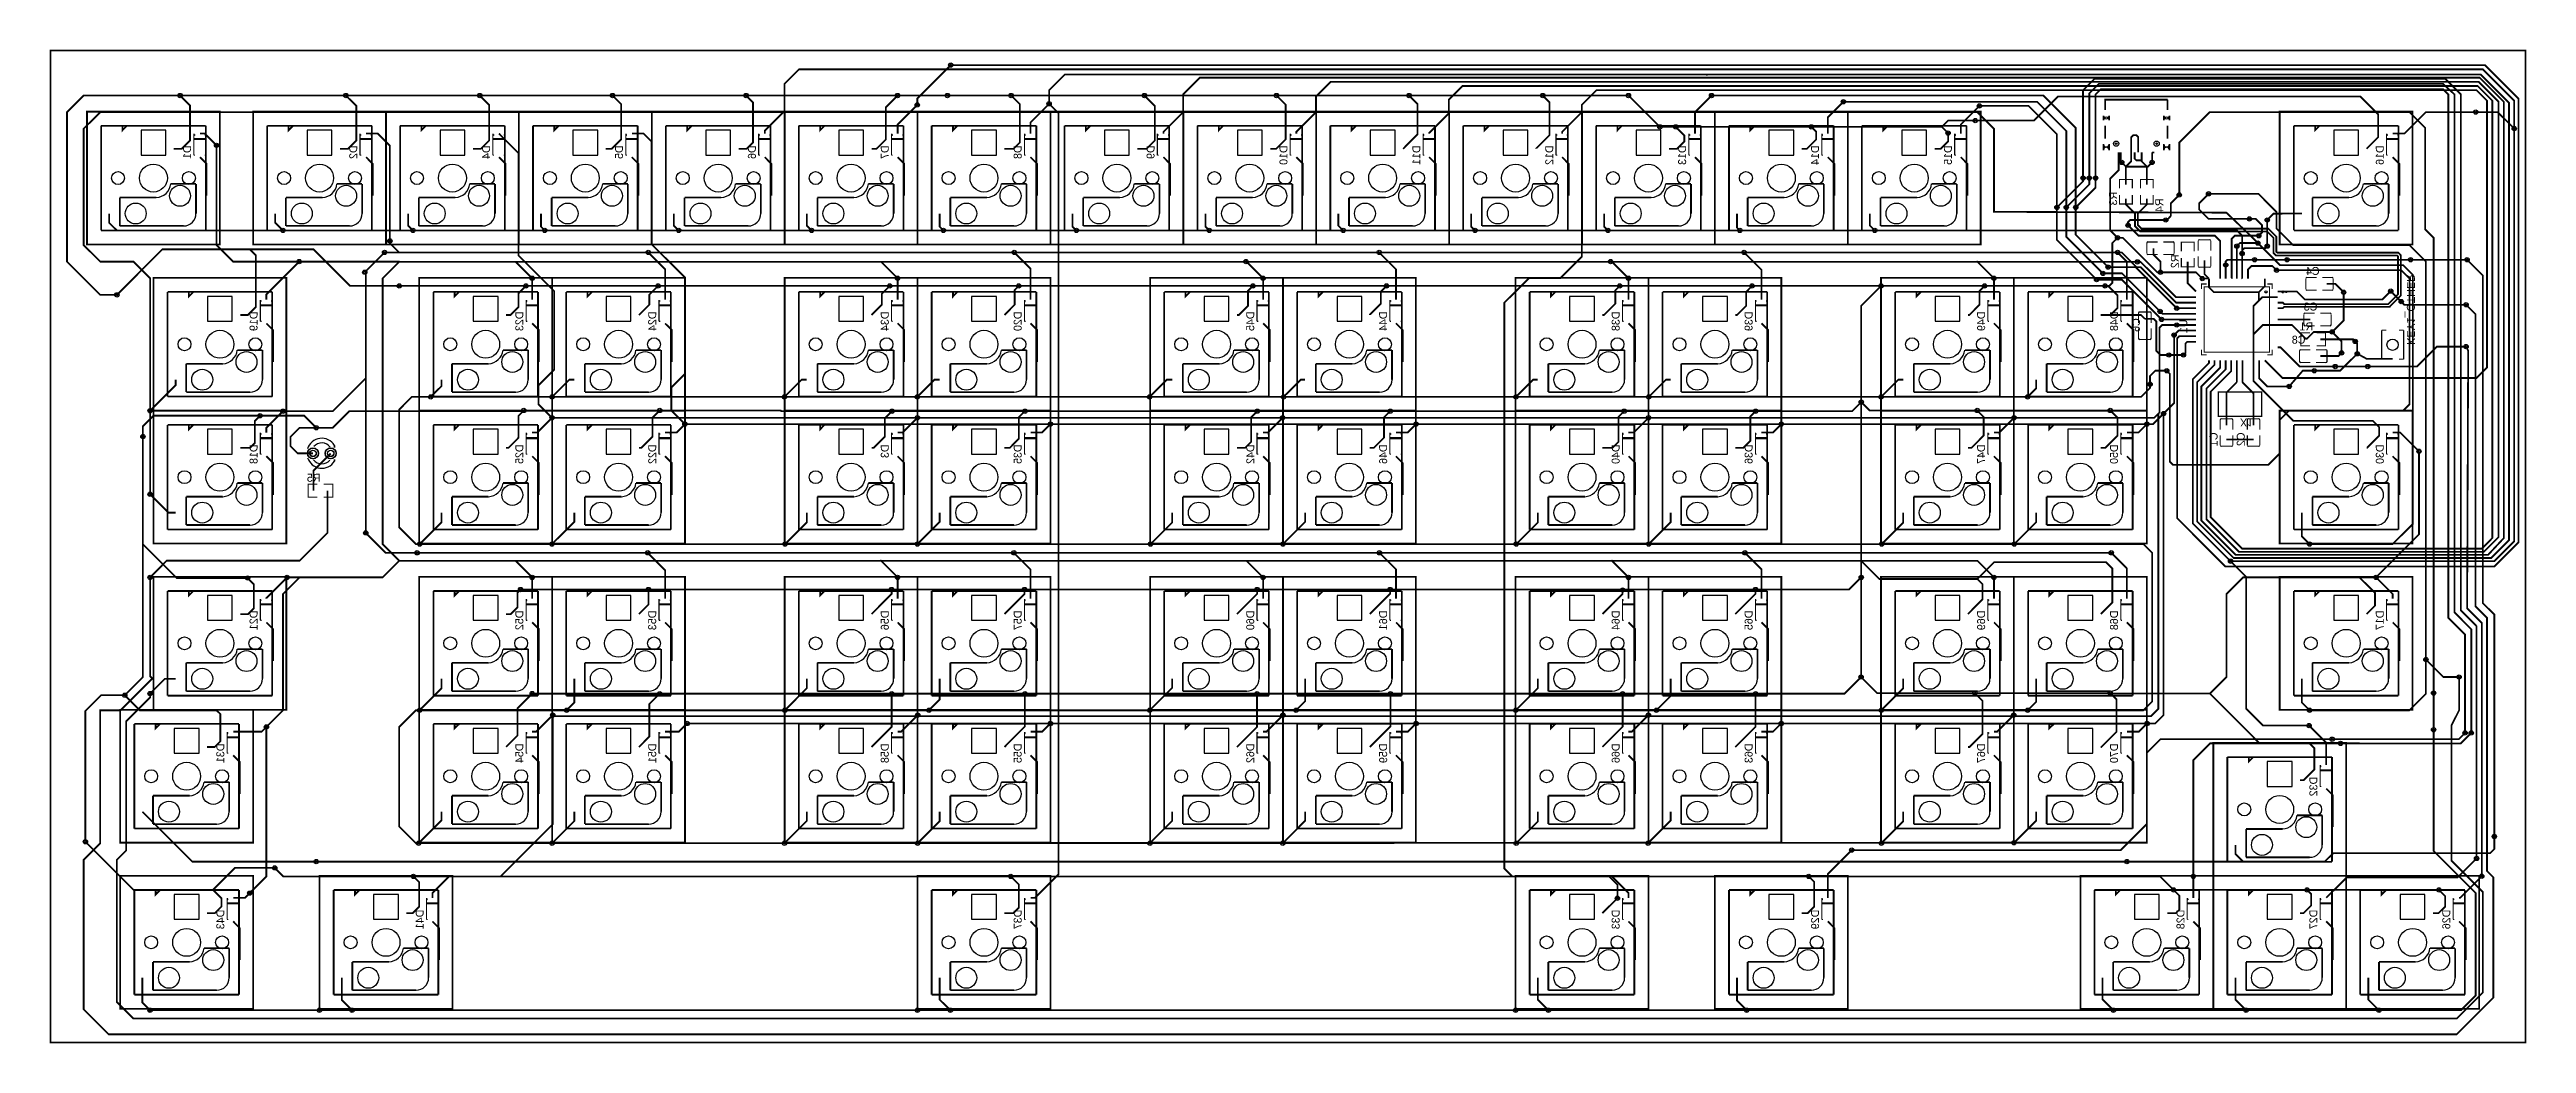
# Model space of a CAD drawing. Extents: x -38 to 13910, y -467 to 6521.
# Drawn here: x 373.9 to 728.9, y 200.2 to 342.7 of the extents above; entities that cross this region are included whole.
import ezdxf

# ---------------------------------------------------------------- set-up
doc = ezdxf.new("R2010")
doc.units = 0
doc.header["$MEASUREMENT"] = 0
for name, color, linetype, true_color in [('BoardOutLine', 6, 'Continuous', 0xff00ff), ('BottomLayer', 5, 'Continuous', 0x0000ff), ('BottomSilkLayer', 7, 'Continuous', 0x66cc33), ('BottomSolderMaskLayer', 7, 'Continuous', 0xaa00ff), ('Document', 7, 'Continuous', 0xffffff), ('Hole', 7, 'Continuous', 0x222222), ('Multi-Layer', 7, 'Continuous', 0xc0c0c0), ('TopLayer', 1, 'Continuous', 0xff0000), ('TopSilkLayer', 7, 'Continuous', 0xffcc00), ('TopSolderMaskLayer', 7, 'Continuous', 0x800080)]:
    doc.layers.add(name, color=color, linetype=linetype, true_color=true_color)

msp = doc.modelspace()

# ---------------------------------------------------------------- texts
at = {"layer": 'BottomSilkLayer', "text_generation_flag": 2}
for s, rotation, p in [('D1', 90, (394.14, 328.93)), ('D2', 90, (417.96, 328.93)), ('D4', 90, (437.01, 328.93)), ('D5', 90, (456.06, 328.93)), ('D6', 90, (475.11, 328.93)), ('D7', 90, (494.16, 328.93)), ('D8', 90, (513.21, 328.93)), ('D9', 90, (532.26, 328.93)), ('D10', 90, (551.31, 328.93)), ('D11', 90, (570.36, 328.93)), ('D12', 90, (589.41, 328.93)), ('D13', 90, (608.46, 328.93)), ('D14', 90, (627.51, 328.93)), ('D15', 90, (646.56, 328.93)), ('D16', 90, (708.47, 328.93)), ('R3', 90, (670.24, 322.28)), ('R4', 90, (676.86, 321.32)), ('R2', 90, (679.09, 313.28)), ('KEY1_OTHER', 270, (711.78, 300.35)), ('D19', 90, (403.67, 305.12)), ('D23', 90, (441.77, 305.12)), ('D24', 90, (460.82, 305.12)), ('D34', 90, (494.16, 305.12)), ('D20', 90, (513.21, 305.12)), ('D45', 90, (546.55, 305.12)), ('D44', 90, (565.6, 305.12)), ('D38', 90, (598.93, 305.12)), ('D39', 90, (617.99, 305.12)), ('D49', 90, (651.32, 305.12)), ('D48', 90, (670.37, 305.12)), ('C6', 90, (673.52, 304.15)), ('U1', 90, (680.3, 303.98)), ('C1', 90, (684.64, 287.78)), ('C2', 90, (688.54, 287.78)), ('X1', 180, (687.86, 289.79)), ('D18', 90, (403.67, 286.07)), ('D25', 90, (441.77, 286.07)), ('D22', 90, (460.82, 286.07)), ('D3', 90, (494.16, 286.07)), ('D35', 90, (513.21, 286.07)), ('D42', 90, (546.55, 286.07)), ('D46', 90, (565.6, 286.07)), ('D40', 90, (598.93, 286.07)), ('D36', 90, (617.99, 286.07)), ('D47', 90, (651.32, 286.07)), ('D50', 90, (670.37, 286.07)), ('D30', 90, (708.47, 286.07)), ('D21', 90, (403.67, 262.25)), ('D52', 90, (441.77, 262.25)), ('D53', 90, (460.82, 262.25)), ('D56', 90, (494.16, 262.25)), ('D57', 90, (513.21, 262.25)), ('D60', 90, (546.55, 262.25)), ('D61', 90, (565.6, 262.25)), ('D64', 90, (598.93, 262.25)), ('D65', 90, (617.99, 262.25)), ('D69', 90, (651.32, 262.25)), ('D68', 90, (670.37, 262.25)), ('D17', 90, (708.47, 262.25)), ('D31', 90, (398.91, 243.2)), ('D54', 90, (441.77, 243.2)), ('D51', 90, (460.82, 243.2)), ('D58', 90, (494.16, 243.2)), ('D55', 90, (513.21, 243.2)), ('D62', 90, (546.55, 243.2)), ('D59', 90, (565.6, 243.2)), ('D66', 90, (598.93, 243.2)), ('D63', 90, (617.99, 243.2)), ('D67', 90, (651.32, 243.2)), ('D70', 90, (670.37, 243.2)), ('D32', 90, (698.95, 238.44)), ('D43', 90, (398.91, 219.39)), ('D41', 90, (427.48, 219.39)), ('D37', 90, (513.21, 219.39)), ('D33', 90, (598.93, 219.39)), ('D29', 90, (627.51, 219.39)), ('D28', 90, (679.9, 219.39)), ('D27', 90, (698.95, 219.39)), ('D26', 90, (718, 219.39))]:
    msp.add_text(s, height=1.143, rotation=rotation, dxfattribs=at).set_placement(p)
for s, p in [('C4', (699.27, 310.35)), ('C3', (698.96, 305.25)), ('R1', (698.36, 302.4)), ('C8', (697.24, 300.5)), ('R5', (412.7, 280.71))]:
    msp.add_text(s, height=1.143, dxfattribs=at).set_placement(p)

# ---------------------------------------------------------------- linework, layer by layer
at = {"layer": 'BoardOutLine', "const_width": 0.254}
msp.add_lwpolyline([(373.98, 340.83), (373.98, 342.53), (728.8, 342.53), (728.8, 200.34), (373.98, 200.34), (373.98, 340.83)], close=True, dxfattribs=at)
at = {"layer": 'BottomLayer', "const_width": 0.254}
for points in [[(683.41, 298.13), (683.41, 297.73), (681.11, 295.43), (681.11, 274.73), (686.51, 269.33), (724.32, 269.33), (727.17, 272.18), (727.17, 335.33), (722.67, 339.83), (481.3, 339.83), (479.2, 337.73), (479.2, 333.83), (476.38, 331.01), (476.38, 330.62)], [(681.56, 301.58), (679.16, 301.58), (678.86, 301.28), (678.86, 275.48), (685.76, 268.57), (724.31, 268.57), (727.77, 272.03), (727.77, 335.63), (722.97, 340.43), (503.05, 340.43)], [(684.21, 298.13), (684.21, 297.48), (681.71, 294.98), (681.71, 275.03), (686.96, 269.78), (723.86, 269.78), (726.42, 272.33), (726.42, 335.03), (722.37, 339.08), (611.51, 339.08), (611.46, 339.04), (611.42, 339.08), (519.4, 339.08), (517.15, 336.83), (517.15, 334.88), (514.48, 332.21), (514.48, 330.62)], [(685.01, 298.13), (685.01, 297.05), (682.31, 294.35), (682.31, 275.18), (687.26, 270.23), (723.42, 270.23), (725.67, 272.63), (725.67, 335.18), (722.22, 338.63), (538.75, 338.63), (536.35, 336.23), (536.35, 333.68), (533.53, 330.86), (533.53, 330.62)], [(685.81, 298.13), (685.81, 296.83), (683.06, 294.08), (683.06, 275.33), (687.71, 270.67), (722.82, 270.67), (724.92, 272.78), (724.92, 335.18), (722.07, 338.03), (557.5, 338.03), (555.4, 335.93), (555.4, 333.68), (552.58, 330.86), (552.58, 330.62)], [(686.61, 298.13), (686.61, 296.58), (683.66, 293.63), (683.66, 275.63), (688.17, 271.12), (722.52, 271.12), (724.03, 272.64), (724.03, 335.33), (721.93, 337.43), (576.4, 337.43), (574.45, 335.48), (574.45, 333.53), (571.63, 330.71), (571.63, 330.62)], [(392.57, 336.07), (393.99, 334.65), (393.99, 329.63), (392.79, 328.43), (391.67, 328.43)], [(416.34, 336.07), (417.84, 334.58), (417.84, 329.63), (416.64, 328.43), (415.48, 328.43)], [(435.52, 336.07), (436.89, 334.7), (436.89, 329.63), (435.69, 328.43), (434.54, 328.43)], [(454.57, 336.07), (455.79, 334.85), (455.79, 329.78), (454.44, 328.43), (453.59, 328.43)], [(473.7, 336.07), (474.7, 335.07), (474.7, 329.33), (473.79, 328.43), (472.64, 328.43)], [(495.43, 336.07), (493.75, 334.39), (493.75, 329.78), (492.39, 328.43), (491.69, 328.43)], [(495.43, 336.07), (495.43, 336.07), (502.57, 336.07)], [(498.25, 334.73), (495.43, 331.91), (495.43, 330.62)], [(511.7, 336.07), (512.95, 334.82), (512.95, 329.33), (512.05, 328.43), (510.74, 328.43)], [(517.15, 334.88), (518.5, 333.53), (518.5, 224.47), (515.11, 221.08), (514.48, 221.08)], [(530.8, 336.07), (532.3, 334.57), (532.3, 329.63), (531.1, 328.43), (529.79, 328.43)], [(549.74, 336.07), (551.05, 334.76), (551.05, 329.78), (549.7, 328.43), (548.84, 328.43)], [(568.74, 336.07), (569.95, 334.86), (569.95, 330.5), (567.89, 328.43)], [(593.51, 333.68), (593.51, 312.98), (590.41, 309.88), (585.92, 309.88), (582.4, 306.37), (582.4, 225.28), (583.53, 224.15), (597.82, 224.15), (600.2, 221.77), (600.2, 221.08)], [(587.9, 336.07), (588.86, 335.11), (588.86, 330.38), (586.94, 328.46), (586.94, 328.43)], [(691.41, 298.13), (693.95, 295.59), (721.77, 295.58), (723.27, 297.08), (723.27, 323.96), (723.27, 335.33), (721.77, 336.83), (595.61, 336.83), (593.51, 334.73), (593.51, 333.68), (590.68, 330.86), (590.68, 330.62)], [(600.2, 336.07), (600.2, 336.07), (604.7, 331.58)], [(612.11, 336.07), (609.73, 333.69), (609.73, 330.62)], [(631.01, 335.18), (628.78, 332.95), (628.78, 330.62)], [(650.51, 334.58), (647.83, 331.9), (647.83, 330.62)], [(649.91, 332.48), (658.31, 332.48), (661.76, 335.93), (705.12, 335.93), (707.66, 333.39), (707.66, 330.1), (706, 328.43)], [(721.65, 333.69), (714.51, 333.69), (711.44, 330.62), (709.74, 330.62)], [(397.79, 328.93), (396.1, 330.62), (395.41, 330.62)], [(422.64, 315.23), (422.64, 328.88), (420.9, 330.62), (419.23, 330.62)], [(445.89, 289.88), (443.94, 291.83), (443.94, 294.53), (446.19, 296.78), (446.19, 308.03), (441.09, 313.13), (441.09, 327.8), (438.28, 330.62)], [(464.94, 288.98), (462.99, 290.93), (462.99, 294.23), (464.95, 296.18), (464.95, 309.98), (460.14, 314.78), (460.14, 329.48), (459, 330.62), (457.33, 330.62)], [(606.97, 331.58), (608.21, 330.34), (608.21, 329.48), (607.15, 328.43), (605.99, 328.43)], [(626.41, 331.58), (627.11, 330.88), (627.11, 329.78), (625.76, 328.43), (625.04, 328.43)], [(646.01, 330.68), (646.01, 329.48), (644.96, 328.43), (644.09, 328.43)], [(672.26, 327.91), (672.26, 330.08), (672.56, 330.38), (673.01, 330.38), (673.26, 330.13), (673.26, 327.91)], [(395.41, 327.24), (396.37, 326.28), (396.37, 321.7)], [(419.23, 327.24), (420.18, 326.28), (420.18, 321.7)], [(438.28, 327.24), (439.23, 326.28), (439.23, 321.7)], [(457.33, 327.24), (458.28, 326.28), (458.28, 321.7)], [(476.38, 327.24), (477.33, 326.28), (477.33, 321.7)], [(495.43, 327.24), (496.38, 326.28), (496.38, 321.7)], [(514.48, 327.24), (515.43, 326.28), (515.43, 321.7)], [(533.53, 327.24), (534.48, 326.28), (534.48, 321.7)], [(552.58, 327.24), (553.53, 326.28), (553.53, 321.7)], [(571.63, 327.24), (572.58, 326.28), (572.58, 321.7)], [(590.68, 327.24), (591.63, 326.28), (591.63, 321.7)], [(609.73, 327.24), (610.68, 326.28), (610.68, 321.7)], [(628.78, 327.24), (629.73, 326.28), (629.73, 321.7)], [(647.83, 327.24), (648.78, 326.28), (648.78, 321.7)], [(670.31, 315.68), (669.26, 316.73), (669.26, 324.17), (670.46, 325.37), (670.46, 327.91)], [(670.76, 327.91), (670.76, 326.63), (670.91, 326.48)], [(671.51, 323.28), (671.51, 325.88), (672.26, 326.63), (672.26, 327.91)], [(672.76, 327.91), (672.76, 327.03), (673.01, 326.78), (673.76, 326.78)], [(674.51, 323.28), (674.51, 325.88), (673.76, 326.63), (673.76, 327.91)], [(675.26, 327.91), (675.26, 327.91), (675.56, 327.91)], [(675.26, 326.48), (675.26, 326.48), (675.26, 327.91)], [(709.74, 327.24), (710.7, 326.28), (710.7, 321.7)], [(661.61, 320.03), (665.36, 323.78), (665.36, 324.23)], [(662.96, 320.03), (666.26, 323.33), (666.26, 324.23)], [(664.31, 320.03), (667.16, 322.88), (667.16, 324.23)], [(667.31, 309.68), (661.61, 315.38), (661.61, 320.03)], [(668.21, 310.58), (662.96, 315.83), (662.96, 320.03)], [(668.96, 311.48), (664.31, 316.13), (664.31, 320.03)], [(671.51, 321.28), (671.51, 320.46), (672.81, 319.16), (672.81, 317.87), (672.81, 317.34), (673.57, 316.58), (690.11, 316.58), (691.76, 316.58), (692.36, 315.98), (692.66, 315.68), (692.66, 314.03), (692.66, 313.51), (693.04, 313.13), (710.22, 313.13), (710.39, 313.13), (710.51, 313.01), (710.51, 307.57), (709.32, 306.38), (709.12, 306.18), (695.2, 306.18), (694.19, 306.18), (693.99, 306.38), (693.26, 306.38)], [(674.51, 321.28), (674.51, 320.46), (673.22, 319.16), (673.22, 317.87), (673.22, 317.51), (673.74, 316.99), (690.11, 316.99), (691.93, 316.99), (692.53, 316.39), (693.07, 315.85), (693.07, 314.03), (693.07, 313.67), (693.21, 313.54), (710.22, 313.54), (710.56, 313.54), (710.91, 313.18), (710.91, 307.4), (709.72, 306.21), (709.29, 305.77), (695.2, 305.77), (694.19, 305.77), (693.99, 305.58), (693.26, 305.58)], [(677.96, 318.81), (677.96, 320.63), (679.16, 321.82)], [(683.36, 321.98), (682.01, 320.63), (682.01, 319.73), (683.36, 318.38), (689.21, 318.38)], [(407.32, 316.73), (383.51, 316.73), (382.4, 317.83), (382.4, 319.16)], [(407.32, 316.73), (406.21, 317.84), (406.21, 319.16)], [(425.94, 316.73), (425.26, 317.41), (425.26, 319.16)], [(444.84, 316.73), (444.31, 317.26), (444.31, 319.16)], [(464.05, 316.73), (463.36, 317.41), (463.36, 319.16)], [(483.1, 316.73), (482.41, 317.41), (482.41, 319.16)], [(502, 316.73), (501.46, 317.26), (501.46, 319.16)], [(521.05, 316.73), (520.51, 317.26), (520.51, 319.16)], [(540.1, 316.73), (539.56, 317.27), (539.56, 319.16)], [(559.3, 316.73), (558.61, 317.42), (558.61, 319.16)], [(578.2, 316.73), (577.66, 317.27), (577.66, 319.16)], [(597.26, 316.73), (596.71, 317.27), (596.71, 319.16)], [(616.16, 316.73), (615.76, 317.12), (615.76, 319.16)], [(635.51, 316.73), (634.81, 317.42), (634.81, 319.16)], [(685.01, 309.83), (685.01, 315.23), (684.26, 315.98), (673.31, 315.98), (671.81, 317.48)], [(677.21, 318.23), (677.39, 318.23), (677.96, 318.81)], [(686.61, 309.83), (686.66, 309.88), (686.66, 315.53), (687.11, 315.98), (690.57, 315.98)], [(691.76, 318.23), (692.66, 319.13), (693.86, 319.13), (693.89, 319.16), (696.73, 319.16)], [(423.99, 308.78), (416.94, 308.78), (411.69, 314.03), (411.69, 314.03), (390.04, 314.03), (383.51, 307.5)], [(402.56, 314.03), (403.44, 313.15), (403.44, 305.78), (402.28, 304.61), (401.2, 304.61)], [(421.89, 313.58), (419.04, 310.73), (419.04, 310.73)], [(459.69, 313.58), (462.09, 311.18), (462.09, 306.81)], [(512.15, 313.58), (514.48, 311.25), (514.48, 306.81)], [(564.46, 313.58), (566.87, 311.17), (566.87, 306.81)], [(616.76, 313.58), (619.26, 311.09), (619.26, 306.81)], [(670.31, 315.68), (669.56, 314.93), (669.56, 309.23), (669.11, 308.78), (668.51, 308.78)], [(670.31, 313.58), (671.64, 312.25), (671.64, 306.81)], [(673.01, 311.48), (670.91, 313.58), (670.31, 313.58)], [(676.46, 310.73), (676.46, 312.26), (675.46, 313.26), (675.46, 314.18)], [(683.41, 309.83), (682.76, 310.48), (682.76, 312.43)], [(687.41, 314.48), (687.86, 314.93), (690.41, 314.93), (690.41, 314.93)], [(687.41, 309.83), (687.41, 314.48), (687.41, 314.48)], [(688.16, 313.44), (688.16, 313.88), (688.46, 314.18), (691.47, 314.18), (691.76, 314.48)], [(688.21, 309.83), (688.16, 309.88), (688.16, 313.43)], [(689.96, 312.53), (689.96, 312.53), (694.61, 312.53)], [(712.32, 312.53), (712.32, 312.53), (720.42, 312.53)], [(409.64, 312.26), (404.94, 307.55), (404.94, 306.81)], [(443.04, 309.88), (443.04, 309.88), (443.04, 306.81)], [(495.43, 309.88), (495.43, 309.88), (495.43, 306.81)], [(547.82, 309.88), (547.82, 309.88), (547.82, 306.81)], [(600.2, 309.88), (600.2, 309.88), (600.2, 306.81)], [(652.59, 309.88), (652.59, 309.88), (652.59, 306.81)], [(673.01, 311.48), (673.61, 311.48), (678.71, 306.38), (681.56, 306.38)], [(681.56, 307.18), (678.67, 307.18), (673.61, 312.23), (673.16, 312.23)], [(681.56, 307.98), (680.36, 309.18), (680.36, 312.28)], [(683.41, 309.83), (683.41, 309.83), (682.46, 309.83)], [(691.41, 309.83), (691.41, 308.73), (690.56, 307.88), (684.11, 307.88), (683.41, 308.58), (683.41, 309.83)], [(685.81, 309.83), (685.81, 309.83), (685.81, 311.78)], [(689.01, 309.83), (689.01, 311.13), (689.51, 311.63), (692.51, 311.63), (693.11, 311.03)], [(702.72, 307.88), (701.52, 309.08), (700.27, 309.08)], [(442.14, 308.78), (441.09, 307.73), (441.09, 305.78), (439.93, 304.61), (439.3, 304.61)], [(461.1, 308.78), (459.84, 307.52), (459.84, 306.11), (458.35, 304.61)], [(494.3, 308.78), (493.15, 307.62), (493.15, 306.08), (491.69, 304.61)], [(512.8, 308.78), (512.2, 308.18), (512.2, 306.08), (510.74, 304.61)], [(546.36, 308.78), (545.65, 308.07), (545.65, 305.93), (544.34, 304.61), (544.07, 304.61)], [(565.51, 308.78), (564.7, 307.97), (564.7, 306.23), (563.12, 304.65), (563.12, 304.61)], [(598.94, 308.78), (598.31, 308.15), (598.31, 306.23), (596.69, 304.61), (596.46, 304.61)], [(617.92, 308.78), (617.06, 307.91), (617.06, 305.93), (615.74, 304.61), (615.51, 304.61)], [(636.41, 308.78), (633.56, 305.93), (633.54, 252.73)], [(651.24, 308.78), (650.51, 308.05), (650.51, 306.08), (649.05, 304.61), (648.85, 304.61)], [(668.51, 308.78), (668.96, 308.78), (670.31, 307.43), (670.31, 305.63), (669.3, 304.61), (667.9, 304.61)], [(681.56, 305.58), (681.56, 305.58), (678.79, 305.58)], [(689.81, 305.93), (690.56, 306.68), (690.56, 307.88)], [(689.81, 301.85), (689.81, 305.93), (691.06, 307.18), (693.26, 307.18)], [(693.26, 307.98), (696.01, 307.98), (697.16, 306.83), (708.27, 306.83), (709.47, 308.03)], [(710.97, 306.53), (711.42, 306.08), (720.27, 306.08)], [(404.94, 303.42), (405.9, 302.46), (405.9, 297.88)], [(443.04, 303.42), (444, 302.47), (444, 297.88)], [(462.09, 303.42), (463.05, 302.47), (463.05, 297.88)], [(495.43, 303.42), (496.38, 302.47), (496.38, 297.88)], [(514.48, 303.42), (515.43, 302.47), (515.43, 297.88)], [(547.82, 303.42), (548.77, 302.47), (548.77, 297.88)], [(566.87, 303.42), (567.82, 302.47), (567.82, 297.88)], [(600.2, 303.42), (601.16, 302.47), (601.16, 297.88)], [(619.26, 303.42), (620.21, 302.47), (620.21, 297.88)], [(652.59, 303.42), (653.55, 302.47), (653.55, 297.88)], [(674.21, 304.08), (673.68, 304.61), (669.3, 304.61)], [(671.64, 303.42), (672.6, 302.47), (672.6, 297.88)], [(677.66, 298.88), (676.46, 298.88), (675.86, 299.48), (675.86, 303.68), (675.46, 304.08), (674.21, 304.08)], [(681.56, 304.78), (676.74, 304.78), (676.41, 305.12)], [(681.56, 303.98), (681.56, 303.98), (676.61, 303.98)], [(678.41, 301.73), (678.41, 291.98), (676.91, 290.48)], [(681.56, 302.38), (679.06, 302.38), (678.41, 301.73)], [(681.56, 303.18), (681.56, 303.18), (678.79, 303.18)], [(689.81, 298.13), (689.81, 301.85), (691.14, 303.18), (693.26, 303.18)], [(693.26, 303.98), (693.26, 303.98), (697.96, 303.98)], [(693.26, 303.18), (695.31, 303.18), (697.36, 301.13)], [(697.36, 301.13), (698.42, 302.18), (701.07, 302.18)], [(681.56, 300.78), (680.31, 300.78), (680.06, 300.53), (680.06, 299.18), (679.76, 298.88)], [(693.26, 299.98), (693.66, 299.98), (696.41, 297.23), (701.52, 297.23)], [(698.51, 296.63), (702.22, 296.63), (704.67, 299.07)], [(704.37, 300.83), (704.07, 301.13), (699.36, 301.13)], [(702.42, 299.18), (701.97, 298.73), (699.37, 298.73)], [(704.67, 299.07), (706.04, 298.32), (709.75, 298.32)], [(706.17, 297.23), (713.22, 297.23), (716.07, 300.08), (720.27, 300.08)], [(388.27, 290.89), (391.93, 294.55), (391.93, 295.34)], [(428.49, 292.88), (430.03, 294.41), (430.03, 295.34)], [(445.89, 292.88), (448.36, 295.34), (449.08, 295.34)], [(479.2, 292.88), (481.66, 295.34), (482.41, 295.34)], [(498.25, 292.88), (500.71, 295.34), (501.46, 295.34)], [(531.55, 292.88), (534.02, 295.34), (534.8, 295.34)], [(550.75, 292.88), (553.22, 295.34), (553.85, 295.34)], [(584.06, 292.88), (586.52, 295.34), (587.19, 295.34)], [(603.11, 292.88), (605.57, 295.34), (606.24, 295.34)], [(636.41, 292.88), (638.88, 295.34), (639.58, 295.34)], [(657.41, 292.88), (658.63, 294.09), (658.63, 295.34)], [(674.96, 294.68), (674.96, 294.68), (674.96, 295.88), (675.71, 296.63), (677.36, 296.63)], [(687.41, 294.98), (685.91, 293.48), (685.91, 291.83)], [(687.41, 298.13), (687.41, 298.13), (687.41, 294.98)], [(688.21, 298.13), (688.21, 298.13), (688.21, 294.98)], [(688.21, 294.98), (689.81, 293.38), (689.81, 291.83)], [(689.81, 298.13), (689.81, 295.13), (695.51, 289.43), (706.92, 289.43), (707.81, 288.53), (707.81, 287.33), (706.05, 285.56), (706, 285.56)], [(690.61, 298.13), (690.61, 295.53), (691.76, 294.38), (694.91, 294.38)], [(685.91, 291.83), (685.91, 291.83), (685.91, 288.78)], [(689.81, 291.83), (689.81, 291.83), (689.81, 288.78)], [(404.04, 290.18), (399.99, 290.18), (393.39, 290.18), (388.74, 290.18), (387.24, 288.68), (387.24, 287.18)], [(404.04, 290.18), (403.29, 289.43), (403.29, 286.28), (402.58, 285.56), (401.2, 285.56)], [(407.32, 290.83), (404.94, 288.45), (404.94, 287.76)], [(412.08, 288.45), (409.7, 288.45), (408.39, 287.14), (408.39, 285.83), (409.44, 284.78), (411.62, 284.78)], [(441.84, 290.93), (441.74, 290.83), (416.84, 290.83), (414.46, 288.45), (412.08, 288.45)], [(441.84, 290.93), (441.09, 290.18), (441.09, 287.03), (439.63, 285.56), (439.3, 285.56)], [(445.89, 289.88), (443.77, 287.76), (443.04, 287.76)], [(461.32, 290.93), (460.29, 289.91), (460.29, 287.18), (458.68, 285.56), (458.35, 285.56)], [(464.95, 288.98), (463.73, 287.76), (462.09, 287.76)], [(494.62, 290.83), (493.6, 289.81), (493.6, 287.18), (491.98, 285.56), (491.69, 285.56)], [(498.27, 289.88), (496.15, 287.76), (495.43, 287.76)], [(513.67, 290.83), (512.8, 289.96), (512.8, 286.88), (511.49, 285.56), (510.74, 285.56)], [(517.34, 288.98), (516.12, 287.76), (514.48, 287.76)], [(546.99, 290.83), (546.1, 289.94), (546.1, 286.43), (545.24, 285.56), (544.07, 285.56)], [(550.62, 289.88), (548.5, 287.76), (547.82, 287.76)], [(566.04, 290.83), (565.15, 289.94), (565.15, 287.03), (563.69, 285.56), (563.12, 285.56)], [(569.74, 288.98), (568.52, 287.76), (566.87, 287.76)], [(599.58, 290.83), (598.76, 290), (598.76, 286.43), (597.89, 285.56), (596.46, 285.56)], [(603.07, 289.88), (600.95, 287.76), (600.2, 287.76)], [(618.42, 290.83), (617.66, 290.07), (617.66, 286.58), (616.65, 285.56), (615.51, 285.56)], [(622.11, 288.98), (620.89, 287.76), (619.26, 287.76)], [(650.19, 290.93), (651.11, 290.01), (651.11, 287.33), (649.35, 285.56), (648.85, 285.56)], [(655.47, 289.88), (653.35, 287.76), (652.59, 287.76)], [(669.26, 290.93), (670.31, 289.88), (670.31, 287.33), (668.55, 285.56), (667.9, 285.56)], [(674.51, 288.98), (673.29, 287.76), (671.64, 287.76)], [(676.91, 290.48), (675.41, 288.98), (674.51, 288.98)], [(713.52, 285.08), (710.84, 287.76), (709.74, 287.76)], [(404.94, 284.37), (405.9, 283.41), (405.9, 278.83)], [(414.16, 284.78), (411.7, 282.31), (411.7, 279.44)], [(443.04, 284.37), (444, 283.41), (444, 278.83)], [(462.09, 284.37), (463.05, 283.42), (463.05, 278.83)], [(495.43, 284.37), (496.38, 283.42), (496.38, 278.83)], [(514.48, 284.37), (515.43, 283.42), (515.43, 278.83)], [(547.82, 284.37), (548.77, 283.42), (548.77, 278.83)], [(566.87, 284.37), (567.82, 283.42), (567.82, 278.83)], [(600.2, 284.37), (601.16, 283.42), (601.16, 278.83)], [(619.26, 284.37), (620.21, 283.42), (620.21, 278.83)], [(652.59, 284.37), (653.55, 283.42), (653.55, 278.83)], [(671.64, 284.37), (672.6, 283.42), (672.6, 278.83)], [(685.91, 286.78), (689.81, 286.78), (689.81, 286.78)], [(709.74, 284.37), (710.7, 283.42), (710.7, 278.83)], [(388.27, 267.01), (390.65, 269.4), (409.7, 269.4), (413.7, 273.39), (413.7, 279.44)], [(388.27, 278.92), (390.9, 276.29), (391.93, 276.29)], [(419.19, 273.38), (422.04, 270.53), (426.54, 270.53)], [(426.92, 271.78), (430.03, 274.89), (430.03, 276.29)], [(445.88, 271.78), (449.08, 274.97), (449.08, 276.29)], [(479.29, 271.78), (482.41, 274.9), (482.41, 276.29)], [(498.27, 271.78), (501.46, 274.97), (501.46, 276.29)], [(531.68, 271.78), (534.8, 274.9), (534.8, 276.29)], [(550.67, 271.78), (553.85, 274.96), (553.85, 276.29)], [(584.1, 271.78), (587.19, 274.87), (587.19, 276.29)], [(603.1, 271.78), (606.24, 274.92), (606.24, 276.29)], [(636.5, 271.78), (639.58, 274.86), (639.58, 276.29)], [(655.5, 271.78), (658.63, 274.9), (658.63, 276.29)], [(697.84, 271.78), (696.73, 272.89), (696.73, 276.29)], [(459.6, 270.53), (462.09, 268.03), (462.09, 263.94)], [(512.09, 270.53), (514.48, 268.14), (514.48, 263.94)], [(564.5, 270.53), (566.87, 268.16), (566.87, 263.94)], [(616.9, 270.53), (619.26, 268.17), (619.26, 263.94)], [(669.41, 270.53), (671.64, 268.29), (671.64, 263.94)], [(402.24, 266.92), (403.14, 266.02), (403.14, 262.57), (402.32, 261.75), (401.2, 261.75)], [(407.91, 267.01), (404.94, 264.04), (404.94, 263.94)], [(443.04, 267.01), (443.04, 267.01), (443.04, 263.94)], [(495.43, 267.01), (495.43, 267.01), (495.43, 263.94)], [(547.82, 267.01), (547.82, 267.01), (547.82, 263.94)], [(600.2, 267.01), (600.2, 267.01), (600.2, 263.94)], [(633.56, 269.37), (636.16, 266.78), (650.21, 266.78), (650.96, 266.02), (650.96, 263.87), (648.85, 261.75)], [(650.21, 266.78), (652.61, 269.18), (668.66, 269.18), (669.56, 268.28), (669.56, 263.42), (667.9, 261.75)], [(652.59, 267.01), (652.59, 267.01), (652.59, 263.94)], [(669.26, 250.42), (669.34, 250.35), (683.55, 250.35), (685.93, 252.73), (685.93, 264.63), (688.31, 267.01), (704.98, 267.01), (707.22, 264.78), (707.22, 262.97), (706, 261.75)], [(707.36, 267.01), (709.74, 264.63), (709.74, 263.94)], [(441.39, 265.27), (440.94, 264.82), (440.94, 262.72), (439.97, 261.75), (439.3, 261.75)], [(459.71, 265.27), (459.71, 263.11), (458.35, 261.75)], [(494.57, 265.27), (494.57, 264.64), (491.69, 261.75)], [(513.62, 265.27), (513.62, 264.64), (510.74, 261.75)], [(546.96, 265.27), (546.96, 264.64), (544.07, 261.75)], [(566.02, 265.27), (566.02, 264.65), (563.12, 261.75)], [(599.35, 265.2), (599.35, 264.64), (596.46, 261.75)], [(618.41, 265.27), (618.41, 264.65), (615.51, 261.75)], [(404.94, 260.56), (405.9, 259.6), (405.9, 255.02)], [(443.04, 260.56), (444, 259.6), (444, 255.02)], [(462.09, 260.56), (463.05, 259.6), (463.05, 255.02)], [(495.43, 260.56), (496.38, 259.6), (496.38, 255.02)], [(514.48, 260.56), (515.43, 259.6), (515.43, 255.02)], [(547.82, 260.56), (548.77, 259.6), (548.77, 255.02)], [(566.87, 260.56), (567.82, 259.6), (567.82, 255.02)], [(600.2, 260.56), (601.16, 259.61), (601.16, 255.02)], [(619.26, 260.56), (620.21, 259.61), (620.21, 255.02)], [(652.59, 260.56), (653.55, 259.61), (653.55, 255.02)], [(671.64, 260.56), (672.6, 259.61), (672.6, 255.02)], [(709.74, 260.56), (710.7, 259.61), (710.7, 255.02)], [(388.27, 250.35), (390.4, 252.48), (391.93, 252.48)], [(426.9, 247.96), (430.03, 251.09), (430.03, 252.48)], [(447.98, 247.96), (449.08, 249.06), (449.08, 252.48)], [(479.26, 247.96), (482.41, 251.12), (482.41, 252.48)], [(499.91, 247.96), (501.46, 249.52), (501.46, 252.48)], [(531.57, 247.96), (534.8, 251.19), (534.8, 252.48)], [(552.55, 247.96), (553.85, 249.26), (553.85, 252.48)], [(584.03, 247.96), (587.19, 251.12), (587.19, 252.48)], [(604.2, 247.96), (606.24, 250), (606.24, 252.48)], [(636.43, 247.96), (639.58, 251.11), (639.58, 252.48)], [(657.42, 247.96), (658.63, 249.17), (658.63, 252.48)], [(697.84, 247.96), (696.73, 249.08), (696.73, 252.48)], [(714.51, 255.22), (717, 252.73), (719.27, 252.73)], [(384.64, 250.12), (386.79, 247.96), (397.79, 247.96), (398.34, 247.42), (398.34, 243.52), (397.52, 242.7), (396.44, 242.7)], [(443.04, 250.35), (440.94, 248.25), (440.94, 244.35), (439.3, 242.7)], [(461.32, 250.34), (459.84, 248.87), (459.84, 244.2), (458.35, 242.7)], [(494.58, 250.34), (494.58, 245.6), (491.69, 242.7)], [(513.68, 250.34), (513.68, 245.65), (510.74, 242.7)], [(546.95, 250.34), (546.95, 245.58), (544.07, 242.7)], [(566.08, 250.34), (566.08, 245.66), (563.12, 242.7)], [(599.36, 250.34), (599.36, 245.6), (596.46, 242.7)], [(618.42, 250.34), (618.42, 245.61), (615.51, 242.7)], [(649.85, 250.42), (650.96, 249.31), (650.96, 244.57), (649.09, 242.7), (648.85, 242.7)], [(669.26, 250.42), (670.16, 249.52), (670.16, 244.87), (667.99, 242.7), (667.9, 242.7)], [(683.55, 250.35), (690.69, 243.2), (697.84, 243.2), (698.51, 242.53), (698.51, 239.47), (696.98, 237.94), (696.47, 237.94)], [(715.62, 250.42), (715.62, 245.17), (715.62, 245.17)], [(404.94, 245.58), (404.25, 244.89), (400.18, 244.89)], [(445.99, 247.27), (445.99, 231.62), (438.52, 224.15), (431.13, 224.15), (428.75, 221.77), (428.75, 221.08)], [(445.99, 247.27), (443.61, 244.89), (443.04, 244.89)], [(465.25, 246.07), (464.07, 244.89), (462.09, 244.89)], [(498.31, 247.27), (495.93, 244.89), (495.43, 244.89)], [(517.33, 246.07), (516.15, 244.89), (514.48, 244.89)], [(550.67, 247.27), (548.29, 244.89), (547.82, 244.89)], [(569.75, 246.07), (568.57, 244.89), (566.87, 244.89)], [(603.06, 247.27), (600.68, 244.89), (600.2, 244.89)], [(622.1, 246.07), (620.92, 244.89), (619.26, 244.89)], [(655.42, 247.27), (653.04, 244.89), (652.59, 244.89)], [(674.53, 246.07), (673.35, 244.89), (671.64, 244.89)], [(697.76, 245.77), (700.22, 243.32), (700.22, 240.13)], [(400.18, 241.51), (401.13, 240.55), (401.13, 235.97)], [(443.04, 241.51), (444, 240.55), (444, 235.97)], [(462.09, 241.51), (463.05, 240.55), (463.05, 235.97)], [(495.43, 241.51), (496.38, 240.55), (496.38, 235.97)], [(514.48, 241.51), (515.43, 240.55), (515.43, 235.97)], [(547.82, 241.51), (548.77, 240.55), (548.77, 235.97)], [(566.87, 241.51), (567.82, 240.55), (567.82, 235.97)], [(600.2, 241.51), (601.16, 240.55), (601.16, 235.97)], [(619.26, 241.51), (620.21, 240.56), (620.21, 235.97)], [(652.59, 241.51), (653.55, 240.56), (653.55, 235.97)], [(671.64, 241.51), (672.6, 240.56), (672.6, 235.97)], [(720.12, 244.72), (719.22, 243.82), (701.07, 243.82), (701.07, 243.82)], [(721.02, 244.72), (719.5, 243.2), (704.98, 243.2), (704.96, 243.22), (702.27, 243.22)], [(700.22, 236.75), (701.17, 235.79), (701.17, 231.21)], [(412.08, 226.27), (394.32, 226.27), (387.16, 233.43)], [(426.76, 228.91), (430.03, 232.18), (430.03, 233.43)], [(445.9, 228.91), (449.08, 232.09), (449.08, 233.43)], [(479.21, 228.91), (482.41, 232.12), (482.41, 233.43)], [(498.3, 228.91), (501.46, 232.08), (501.46, 233.43)], [(531.59, 228.91), (534.8, 232.13), (534.8, 233.43)], [(550.64, 228.91), (553.85, 232.13), (553.85, 233.43)], [(584.1, 228.91), (587.19, 232.01), (587.19, 233.43)], [(603, 228.91), (606.24, 232.16), (606.24, 233.43)], [(636.45, 228.91), (639.58, 232.05), (639.58, 233.43)], [(655.46, 228.97), (658.63, 232.14), (658.63, 233.43)], [(658.63, 232.29), (658.63, 232.29), (658.63, 233.43)], [(378.99, 229.12), (385.89, 222.22), (397.29, 222.22), (398.49, 221.02), (398.49, 219.82), (397.56, 218.89), (396.44, 218.89)], [(632.21, 227.92), (628.78, 224.49), (628.78, 221.08)], [(724.32, 229.87), (724.32, 228.07), (723.72, 227.47), (701.22, 227.47), (700.01, 226.27), (688.31, 226.27), (687.2, 227.38), (687.2, 228.67)], [(397.29, 222.22), (400.44, 225.37), (406.14, 225.37)], [(426.01, 224.15), (426.84, 223.32), (426.84, 219.82), (425.91, 218.89), (425.01, 218.89)], [(511.65, 224.15), (512.8, 223), (512.8, 219.67), (512.02, 218.89), (510.74, 218.89)], [(626.04, 224.15), (626.81, 223.38), (626.81, 219.82), (625.88, 218.89), (625.04, 218.89)], [(688.31, 226.27), (688.31, 226.27), (671.64, 226.27)], [(681.17, 224.15), (681.17, 224.15), (681.17, 221.08)], [(721.77, 226.72), (719.07, 224.02), (703.17, 224.02), (700.22, 221.08)], [(722.52, 224.17), (719.43, 221.08), (719.27, 221.08)], [(402.56, 221.77), (401.87, 221.08), (400.18, 221.08)], [(598.61, 221.02), (598.61, 221.02), (596.46, 218.89)], [(678.34, 222.22), (679.16, 221.39), (679.16, 219.37), (678.68, 218.89), (677.42, 218.89)], [(697.48, 222.22), (698.06, 221.64), (698.06, 219.97), (696.98, 218.89), (696.47, 218.89)], [(716.37, 222.22), (717.27, 221.32), (717.27, 219.82), (716.33, 218.89), (715.52, 218.89)], [(400.18, 217.7), (401.13, 216.74), (401.13, 212.16)], [(428.75, 217.7), (429.71, 216.74), (429.71, 212.16)], [(514.48, 217.7), (515.43, 216.74), (515.43, 212.16)], [(600.2, 217.7), (601.16, 216.74), (601.16, 212.16)], [(628.78, 217.7), (629.73, 216.74), (629.73, 212.16)], [(681.17, 217.7), (682.12, 216.74), (682.12, 212.16)], [(700.22, 217.7), (701.17, 216.74), (701.17, 212.16)], [(719.27, 217.7), (720.22, 216.74), (720.22, 212.16)], [(388.27, 204.97), (387.16, 206.07), (387.16, 209.62)], [(417.22, 204.97), (415.74, 206.45), (415.74, 209.62)], [(502.99, 204.97), (501.46, 206.49), (501.46, 209.62)], [(588.72, 204.97), (587.19, 206.5), (587.19, 209.62)], [(617.14, 204.97), (615.76, 206.35), (615.76, 209.62)], [(669.72, 204.97), (668.15, 206.53), (668.15, 209.62)], [(688.73, 204.97), (687.2, 206.5), (687.2, 209.62)], [(707.78, 204.97), (706.25, 206.5), (706.25, 209.62)]]:
    msp.add_lwpolyline(points, dxfattribs=at)
at = {"layer": 'BottomSilkLayer'}
for points, const_width in [([(677.48, 335.47), (668.54, 335.47), (668.54, 333.99)], 0.254), ([(677.48, 335.47), (677.48, 335.47), (677.48, 333.99)], 0.254), ([(394.66, 330.51), (394.55, 330.51), (394.55, 330.33)], 0.152), ([(394.55, 330.33), (394.55, 330.33), (394.66, 330.33)], 0.152), ([(394.55, 330.33), (394.55, 330.33), (394.55, 327.52)], 0.152), ([(394.66, 330.51), (394.66, 330.51), (394.66, 330.33)], 0.152), ([(396.17, 330.51), (396.17, 330.51), (396.17, 330.33)], 0.152), ([(396.28, 330.33), (396.28, 330.51), (396.17, 330.51)], 0.152), ([(396.17, 330.33), (396.17, 330.33), (396.28, 330.33)], 0.152), ([(396.28, 330.33), (396.28, 330.33), (396.28, 327.52)], 0.152), ([(418.47, 330.51), (418.36, 330.51), (418.36, 330.33)], 0.152), ([(418.36, 330.33), (418.36, 330.33), (418.47, 330.33)], 0.152), ([(418.36, 330.33), (418.36, 330.33), (418.36, 327.52)], 0.152), ([(418.47, 330.51), (418.47, 330.51), (418.47, 330.33)], 0.152), ([(419.98, 330.51), (419.98, 330.51), (419.98, 330.33)], 0.152), ([(420.09, 330.33), (420.09, 330.51), (419.98, 330.51)], 0.152), ([(419.98, 330.33), (419.98, 330.33), (420.09, 330.33)], 0.152), ([(420.09, 330.33), (420.09, 330.33), (420.09, 327.52)], 0.152), ([(437.52, 330.51), (437.41, 330.51), (437.41, 330.33)], 0.152), ([(437.41, 330.33), (437.41, 330.33), (437.52, 330.33)], 0.152), ([(437.41, 330.33), (437.41, 330.33), (437.41, 327.52)], 0.152), ([(437.52, 330.51), (437.52, 330.51), (437.52, 330.33)], 0.152), ([(439.03, 330.51), (439.03, 330.51), (439.03, 330.33)], 0.152), ([(439.14, 330.33), (439.14, 330.51), (439.03, 330.51)], 0.152), ([(439.03, 330.33), (439.03, 330.33), (439.14, 330.33)], 0.152), ([(439.14, 330.33), (439.14, 330.33), (439.14, 327.52)], 0.152), ([(456.57, 330.51), (456.46, 330.51), (456.46, 330.33)], 0.152), ([(456.46, 330.33), (456.46, 330.33), (456.57, 330.33)], 0.152), ([(456.46, 330.33), (456.46, 330.33), (456.46, 327.52)], 0.152), ([(456.57, 330.51), (456.57, 330.51), (456.57, 330.33)], 0.152), ([(458.08, 330.51), (458.08, 330.51), (458.08, 330.33)], 0.152), ([(458.19, 330.33), (458.19, 330.51), (458.08, 330.51)], 0.152), ([(458.08, 330.33), (458.08, 330.33), (458.19, 330.33)], 0.152), ([(458.19, 330.33), (458.19, 330.33), (458.19, 327.52)], 0.152), ([(475.62, 330.51), (475.51, 330.51), (475.51, 330.33)], 0.152), ([(475.51, 330.33), (475.51, 330.33), (475.62, 330.33)], 0.152), ([(475.51, 330.33), (475.51, 330.33), (475.51, 327.52)], 0.152), ([(475.62, 330.51), (475.62, 330.51), (475.62, 330.33)], 0.152), ([(477.13, 330.51), (477.13, 330.51), (477.13, 330.33)], 0.152), ([(477.24, 330.33), (477.24, 330.51), (477.13, 330.51)], 0.152), ([(477.13, 330.33), (477.13, 330.33), (477.24, 330.33)], 0.152), ([(477.24, 330.33), (477.24, 330.33), (477.24, 327.52)], 0.152), ([(494.56, 330.33), (494.56, 330.33), (494.56, 327.52)], 0.152), ([(494.67, 330.51), (494.56, 330.51), (494.56, 330.33)], 0.152), ([(494.56, 330.33), (494.56, 330.33), (494.67, 330.33)], 0.152), ([(494.67, 330.51), (494.67, 330.51), (494.67, 330.33)], 0.152), ([(496.18, 330.51), (496.18, 330.51), (496.18, 330.33)], 0.152), ([(496.29, 330.33), (496.29, 330.51), (496.18, 330.51)], 0.152), ([(496.18, 330.33), (496.18, 330.33), (496.29, 330.33)], 0.152), ([(496.29, 330.33), (496.29, 330.33), (496.29, 327.52)], 0.152), ([(513.72, 330.51), (513.61, 330.51), (513.61, 330.33)], 0.152), ([(513.61, 330.33), (513.61, 330.33), (513.72, 330.33)], 0.152), ([(513.61, 330.33), (513.61, 330.33), (513.61, 327.52)], 0.152), ([(513.72, 330.51), (513.72, 330.51), (513.72, 330.33)], 0.152), ([(515.23, 330.51), (515.23, 330.51), (515.23, 330.33)], 0.152), ([(515.34, 330.33), (515.34, 330.51), (515.23, 330.51)], 0.152), ([(515.23, 330.33), (515.23, 330.33), (515.34, 330.33)], 0.152), ([(515.34, 330.33), (515.34, 330.33), (515.34, 327.52)], 0.152), ([(532.77, 330.51), (532.66, 330.51), (532.66, 330.33)], 0.152), ([(532.66, 330.33), (532.66, 330.33), (532.77, 330.33)], 0.152), ([(532.66, 330.33), (532.66, 330.33), (532.66, 327.52)], 0.152), ([(532.77, 330.51), (532.77, 330.51), (532.77, 330.33)], 0.152), ([(534.28, 330.51), (534.28, 330.51), (534.28, 330.33)], 0.152), ([(534.39, 330.33), (534.39, 330.51), (534.28, 330.51)], 0.152), ([(534.28, 330.33), (534.28, 330.33), (534.39, 330.33)], 0.152), ([(534.39, 330.33), (534.39, 330.33), (534.39, 327.52)], 0.152), ([(551.82, 330.51), (551.71, 330.51), (551.71, 330.33)], 0.152), ([(551.71, 330.33), (551.71, 330.33), (551.82, 330.33)], 0.152), ([(551.71, 330.33), (551.71, 330.33), (551.71, 327.52)], 0.152), ([(551.82, 330.51), (551.82, 330.51), (551.82, 330.33)], 0.152), ([(553.33, 330.51), (553.33, 330.51), (553.33, 330.33)], 0.152), ([(553.44, 330.33), (553.44, 330.51), (553.33, 330.51)], 0.152), ([(553.33, 330.33), (553.33, 330.33), (553.44, 330.33)], 0.152), ([(553.44, 330.33), (553.44, 330.33), (553.44, 327.52)], 0.152), ([(570.87, 330.51), (570.76, 330.51), (570.76, 330.33)], 0.152), ([(570.76, 330.33), (570.76, 330.33), (570.87, 330.33)], 0.152), ([(570.76, 330.33), (570.76, 330.33), (570.76, 327.52)], 0.152), ([(570.87, 330.51), (570.87, 330.51), (570.87, 330.33)], 0.152), ([(572.38, 330.51), (572.38, 330.51), (572.38, 330.33)], 0.152), ([(572.5, 330.33), (572.5, 330.51), (572.38, 330.51)], 0.152), ([(572.38, 330.33), (572.38, 330.33), (572.5, 330.33)], 0.152), ([(572.5, 330.33), (572.5, 330.33), (572.5, 327.52)], 0.152), ([(589.92, 330.51), (589.81, 330.51), (589.81, 330.33)], 0.152), ([(589.81, 330.33), (589.81, 330.33), (589.92, 330.33)], 0.152), ([(589.81, 330.33), (589.81, 330.33), (589.81, 327.52)], 0.152), ([(589.92, 330.51), (589.92, 330.51), (589.92, 330.33)], 0.152), ([(591.43, 330.51), (591.43, 330.51), (591.43, 330.33)], 0.152), ([(591.55, 330.33), (591.55, 330.51), (591.43, 330.51)], 0.152), ([(591.43, 330.33), (591.43, 330.33), (591.55, 330.33)], 0.152), ([(591.55, 330.33), (591.55, 330.33), (591.55, 327.52)], 0.152), ([(608.97, 330.51), (608.86, 330.51), (608.86, 330.33)], 0.152), ([(608.86, 330.33), (608.86, 330.33), (608.97, 330.33)], 0.152), ([(608.86, 330.33), (608.86, 330.33), (608.86, 327.52)], 0.152), ([(608.97, 330.51), (608.97, 330.51), (608.97, 330.33)], 0.152), ([(610.49, 330.51), (610.49, 330.51), (610.49, 330.33)], 0.152), ([(610.6, 330.33), (610.6, 330.51), (610.49, 330.51)], 0.152), ([(610.49, 330.33), (610.49, 330.33), (610.6, 330.33)], 0.152), ([(610.6, 330.33), (610.6, 330.33), (610.6, 327.52)], 0.152), ([(628.03, 330.51), (627.91, 330.51), (627.91, 330.33)], 0.152), ([(627.91, 330.33), (627.91, 330.33), (628.03, 330.33)], 0.152), ([(627.91, 330.33), (627.91, 330.33), (627.91, 327.52)], 0.152), ([(628.03, 330.51), (628.03, 330.51), (628.03, 330.33)], 0.152), ([(629.54, 330.51), (629.54, 330.51), (629.54, 330.33)], 0.152), ([(629.65, 330.33), (629.65, 330.51), (629.54, 330.51)], 0.152), ([(629.54, 330.33), (629.54, 330.33), (629.65, 330.33)], 0.152), ([(629.65, 330.33), (629.65, 330.33), (629.65, 327.52)], 0.152), ([(647.08, 330.51), (646.96, 330.51), (646.96, 330.33)], 0.152), ([(646.96, 330.33), (646.96, 330.33), (647.08, 330.33)], 0.152), ([(646.96, 330.33), (646.96, 330.33), (646.96, 327.52)], 0.152), ([(647.08, 330.51), (647.08, 330.51), (647.08, 330.33)], 0.152), ([(648.59, 330.51), (648.59, 330.51), (648.59, 330.33)], 0.152), ([(648.7, 330.33), (648.7, 330.51), (648.59, 330.51)], 0.152), ([(648.59, 330.33), (648.59, 330.33), (648.7, 330.33)], 0.152), ([(648.7, 330.33), (648.7, 330.33), (648.7, 327.52)], 0.152), ([(668.54, 331.76), (668.54, 331.76), (668.54, 329.89)], 0.254), ([(677.48, 331.76), (677.48, 331.76), (677.48, 329.89)], 0.254), ([(708.99, 330.51), (708.88, 330.51), (708.88, 330.33)], 0.152), ([(708.88, 330.33), (708.88, 330.33), (708.99, 330.33)], 0.152), ([(708.88, 330.33), (708.88, 330.33), (708.88, 327.52)], 0.152), ([(708.99, 330.51), (708.99, 330.51), (708.99, 330.33)], 0.152), ([(710.5, 330.51), (710.5, 330.51), (710.5, 330.33)], 0.152), ([(710.61, 330.33), (710.61, 330.51), (710.5, 330.51)], 0.152), ([(710.5, 330.33), (710.5, 330.33), (710.61, 330.33)], 0.152), ([(710.61, 330.33), (710.61, 330.33), (710.61, 327.52)], 0.152), ([(394.55, 329.9), (394.55, 329.9), (396.28, 329.9)], 0.152), ([(394.55, 329.76), (394.55, 329.76), (396.28, 329.76)], 0.152), ([(394.55, 327.52), (394.55, 327.52), (394.71, 327.52)], 0.152), ([(396.28, 327.52), (396.28, 327.52), (396.11, 327.52)], 0.152), ([(418.36, 329.9), (418.36, 329.9), (420.09, 329.9)], 0.152), ([(418.36, 329.76), (418.36, 329.76), (420.09, 329.76)], 0.152), ([(418.36, 327.52), (418.36, 327.52), (418.53, 327.52)], 0.152), ([(420.09, 327.52), (420.09, 327.52), (419.92, 327.52)], 0.152), ([(437.41, 329.9), (437.41, 329.9), (439.14, 329.9)], 0.152), ([(437.41, 329.76), (437.41, 329.76), (439.14, 329.76)], 0.152), ([(437.41, 327.52), (437.41, 327.52), (437.58, 327.52)], 0.152), ([(439.14, 327.52), (439.14, 327.52), (438.97, 327.52)], 0.152), ([(456.46, 329.9), (456.46, 329.9), (458.19, 329.9)], 0.152), ([(456.46, 329.76), (456.46, 329.76), (458.19, 329.76)], 0.152), ([(456.46, 327.52), (456.46, 327.52), (456.63, 327.52)], 0.152), ([(458.19, 327.52), (458.19, 327.52), (458.02, 327.52)], 0.152), ([(475.51, 329.9), (475.51, 329.9), (477.24, 329.9)], 0.152), ([(475.51, 329.76), (475.51, 329.76), (477.24, 329.76)], 0.152), ([(475.51, 327.52), (475.51, 327.52), (475.68, 327.52)], 0.152), ([(477.24, 327.52), (477.24, 327.52), (477.08, 327.52)], 0.152), ([(494.56, 329.9), (494.56, 329.9), (496.29, 329.9)], 0.152), ([(494.56, 327.52), (494.56, 327.52), (494.73, 327.52)], 0.152), ([(494.56, 329.76), (494.56, 329.76), (496.29, 329.76)], 0.152), ([(496.29, 327.52), (496.29, 327.52), (496.13, 327.52)], 0.152), ([(513.61, 329.9), (513.61, 329.9), (515.34, 329.9)], 0.152), ([(513.61, 329.76), (513.61, 329.76), (515.34, 329.76)], 0.152), ([(513.61, 327.52), (513.61, 327.52), (513.78, 327.52)], 0.152), ([(515.34, 327.52), (515.34, 327.52), (515.18, 327.52)], 0.152), ([(532.66, 329.9), (532.66, 329.9), (534.39, 329.9)], 0.152), ([(532.66, 329.76), (532.66, 329.76), (534.39, 329.76)], 0.152), ([(532.66, 327.52), (532.66, 327.52), (532.83, 327.52)], 0.152), ([(534.39, 327.52), (534.39, 327.52), (534.23, 327.52)], 0.152), ([(551.71, 329.9), (551.71, 329.9), (553.44, 329.9)], 0.152), ([(551.71, 329.76), (551.71, 329.76), (553.44, 329.76)], 0.152), ([(551.71, 327.52), (551.71, 327.52), (551.88, 327.52)], 0.152), ([(553.44, 327.52), (553.44, 327.52), (553.28, 327.52)], 0.152), ([(570.76, 329.9), (570.76, 329.9), (572.5, 329.9)], 0.152), ([(570.76, 329.76), (570.76, 329.76), (572.5, 329.76)], 0.152), ([(570.76, 327.52), (570.76, 327.52), (570.93, 327.52)], 0.152), ([(572.5, 327.52), (572.5, 327.52), (572.33, 327.52)], 0.152), ([(589.81, 329.9), (589.81, 329.9), (591.55, 329.9)], 0.152), ([(589.81, 329.76), (589.81, 329.76), (591.55, 329.76)], 0.152), ([(589.81, 327.52), (589.81, 327.52), (589.98, 327.52)], 0.152), ([(591.55, 327.52), (591.55, 327.52), (591.38, 327.52)], 0.152), ([(608.86, 329.9), (608.86, 329.9), (610.6, 329.9)], 0.152), ([(608.86, 329.76), (608.86, 329.76), (610.6, 329.76)], 0.152), ([(608.86, 327.52), (608.86, 327.52), (609.03, 327.52)], 0.152), ([(610.6, 327.52), (610.6, 327.52), (610.43, 327.52)], 0.152), ([(627.91, 329.9), (627.91, 329.9), (629.65, 329.9)], 0.152), ([(627.91, 329.76), (627.91, 329.76), (629.65, 329.76)], 0.152), ([(627.91, 327.52), (627.91, 327.52), (628.08, 327.52)], 0.152), ([(629.65, 327.52), (629.65, 327.52), (629.48, 327.52)], 0.152), ([(646.96, 329.9), (646.96, 329.9), (648.7, 329.9)], 0.152), ([(646.96, 329.76), (646.96, 329.76), (648.7, 329.76)], 0.152), ([(646.96, 327.52), (646.96, 327.52), (647.13, 327.52)], 0.152), ([(648.7, 327.52), (648.7, 327.52), (648.53, 327.52)], 0.152), ([(708.88, 329.9), (708.88, 329.9), (710.61, 329.9)], 0.152), ([(708.88, 329.76), (708.88, 329.76), (710.61, 329.76)], 0.152), ([(708.88, 327.52), (708.88, 327.52), (709.05, 327.52)], 0.152), ([(710.61, 327.52), (710.61, 327.52), (710.44, 327.52)], 0.152), ([(672.43, 322.76), (672.43, 324.04), (670.6, 324.04), (670.6, 322.76)], 0.152), ([(675.43, 322.76), (675.43, 324.04), (673.6, 324.04), (673.6, 322.76)], 0.152), ([(672.43, 321.8), (672.43, 320.52), (670.6, 320.52), (670.6, 321.8)], 0.152), ([(675.43, 321.8), (675.43, 320.52), (673.6, 320.52), (673.6, 321.8)], 0.152), ([(674.5, 314.93), (674.5, 314.93), (674.5, 313.43)], 0.152), ([(676.06, 315.08), (676.06, 315.08), (674.65, 315.08)], 0.152), ([(674.65, 313.28), (674.65, 313.28), (676.06, 313.28)], 0.152), ([(676.86, 315.08), (676.86, 315.08), (678.27, 315.08)], 0.152), ([(678.27, 313.28), (678.27, 313.28), (676.86, 313.28)], 0.152), ([(678.43, 314.93), (678.43, 314.93), (678.43, 313.43)], 0.152), ([(681.28, 313.76), (681.28, 315.04), (679.45, 315.04), (679.45, 313.76)], 0.152), ([(681.28, 312.8), (681.28, 311.52), (679.45, 311.52), (679.45, 312.8)], 0.152), ([(681.86, 313.83), (681.86, 313.83), (681.86, 315.24)], 0.152), ([(681.86, 313.03), (681.86, 313.03), (681.86, 311.62)], 0.152), ([(682.01, 315.39), (682.01, 315.39), (683.51, 315.39)], 0.152), ([(683.67, 315.24), (683.67, 315.24), (683.67, 313.83)], 0.152), ([(683.67, 311.62), (683.67, 311.62), (683.67, 313.03)], 0.152), ([(682.01, 311.47), (682.01, 311.47), (683.51, 311.47)], 0.152), ([(683.07, 309.06), (682.33, 309.06), (682.33, 308.33)], 0.152), ([(691.76, 309.06), (692.49, 309.06), (692.49, 308.33)], 0.152), ([(697.3, 308.33), (697.3, 308.33), (697.3, 309.83)], 0.152), ([(697.45, 309.98), (697.45, 309.98), (698.86, 309.98)], 0.152), ([(701.08, 309.98), (701.08, 309.98), (699.67, 309.98)], 0.152), ([(701.23, 308.33), (701.23, 308.33), (701.23, 309.83)], 0.152), ([(404.18, 306.7), (404.07, 306.7), (404.07, 306.52)], 0.152), ([(404.07, 306.52), (404.07, 306.52), (404.18, 306.52)], 0.152), ([(404.07, 306.52), (404.07, 306.52), (404.07, 303.71)], 0.152), ([(404.07, 306.09), (404.07, 306.09), (405.8, 306.09)], 0.152), ([(404.07, 305.94), (404.07, 305.94), (405.8, 305.94)], 0.152), ([(404.18, 306.7), (404.18, 306.7), (404.18, 306.52)], 0.152), ([(405.69, 306.7), (405.69, 306.7), (405.69, 306.52)], 0.152), ([(405.8, 306.52), (405.8, 306.7), (405.69, 306.7)], 0.152), ([(405.69, 306.52), (405.69, 306.52), (405.8, 306.52)], 0.152), ([(405.8, 306.52), (405.8, 306.52), (405.8, 303.71)], 0.152), ([(442.28, 306.7), (442.17, 306.7), (442.17, 306.52)], 0.152), ([(442.17, 306.52), (442.17, 306.52), (442.28, 306.52)], 0.152), ([(442.17, 306.52), (442.17, 306.52), (442.17, 303.71)], 0.152), ([(442.17, 306.09), (442.17, 306.09), (443.9, 306.09)], 0.152), ([(442.17, 305.94), (442.17, 305.94), (443.9, 305.94)], 0.152), ([(442.28, 306.7), (442.28, 306.7), (442.28, 306.52)], 0.152), ([(443.79, 306.7), (443.79, 306.7), (443.79, 306.52)], 0.152), ([(443.9, 306.52), (443.9, 306.7), (443.79, 306.7)], 0.152), ([(443.79, 306.52), (443.79, 306.52), (443.9, 306.52)], 0.152), ([(443.9, 306.52), (443.9, 306.52), (443.9, 303.71)], 0.152), ([(461.33, 306.7), (461.22, 306.7), (461.22, 306.52)], 0.152), ([(461.22, 306.52), (461.22, 306.52), (461.33, 306.52)], 0.152), ([(461.22, 306.52), (461.22, 306.52), (461.22, 303.71)], 0.152), ([(461.22, 306.09), (461.22, 306.09), (462.96, 306.09)], 0.152), ([(461.22, 305.94), (461.22, 305.94), (462.96, 305.94)], 0.152), ([(461.33, 306.7), (461.33, 306.7), (461.33, 306.52)], 0.152), ([(462.84, 306.7), (462.84, 306.7), (462.84, 306.52)], 0.152), ([(462.96, 306.52), (462.96, 306.7), (462.84, 306.7)], 0.152), ([(462.84, 306.52), (462.84, 306.52), (462.96, 306.52)], 0.152), ([(462.96, 306.52), (462.96, 306.52), (462.96, 303.71)], 0.152), ([(494.56, 306.52), (494.56, 306.52), (494.56, 303.71)], 0.152), ([(494.56, 306.09), (494.56, 306.09), (496.29, 306.09)], 0.152), ([(494.67, 306.7), (494.56, 306.7), (494.56, 306.52)], 0.152), ([(494.56, 306.52), (494.56, 306.52), (494.67, 306.52)], 0.152), ([(494.56, 305.94), (494.56, 305.94), (496.29, 305.94)], 0.152), ([(494.67, 306.7), (494.67, 306.7), (494.67, 306.52)], 0.152), ([(496.18, 306.7), (496.18, 306.7), (496.18, 306.52)], 0.152), ([(496.29, 306.52), (496.29, 306.7), (496.18, 306.7)], 0.152), ([(496.18, 306.52), (496.18, 306.52), (496.29, 306.52)], 0.152), ([(496.29, 306.52), (496.29, 306.52), (496.29, 303.71)], 0.152), ([(513.72, 306.7), (513.61, 306.7), (513.61, 306.52)], 0.152), ([(513.61, 306.52), (513.61, 306.52), (513.72, 306.52)], 0.152), ([(513.61, 306.52), (513.61, 306.52), (513.61, 303.71)], 0.152), ([(513.61, 306.09), (513.61, 306.09), (515.34, 306.09)], 0.152), ([(513.61, 305.94), (513.61, 305.94), (515.34, 305.94)], 0.152), ([(513.72, 306.7), (513.72, 306.7), (513.72, 306.52)], 0.152), ([(515.23, 306.7), (515.23, 306.7), (515.23, 306.52)], 0.152), ([(515.34, 306.52), (515.34, 306.7), (515.23, 306.7)], 0.152), ([(515.23, 306.52), (515.23, 306.52), (515.34, 306.52)], 0.152), ([(515.34, 306.52), (515.34, 306.52), (515.34, 303.71)], 0.152), ([(547.06, 306.7), (546.95, 306.7), (546.95, 306.52)], 0.152), ([(546.95, 306.52), (546.95, 306.52), (547.06, 306.52)], 0.152), ([(546.95, 306.52), (546.95, 306.52), (546.95, 303.71)], 0.152), ([(546.95, 306.09), (546.95, 306.09), (548.68, 306.09)], 0.152), ([(546.95, 305.94), (546.95, 305.94), (548.68, 305.94)], 0.152), ([(547.06, 306.7), (547.06, 306.7), (547.06, 306.52)], 0.152), ([(548.57, 306.7), (548.57, 306.7), (548.57, 306.52)], 0.152), ([(548.68, 306.52), (548.68, 306.7), (548.57, 306.7)], 0.152), ([(548.57, 306.52), (548.57, 306.52), (548.68, 306.52)], 0.152), ([(548.68, 306.52), (548.68, 306.52), (548.68, 303.71)], 0.152), ([(566.11, 306.7), (566, 306.7), (566, 306.52)], 0.152), ([(566, 306.52), (566, 306.52), (566.11, 306.52)], 0.152), ([(566, 306.52), (566, 306.52), (566, 303.71)], 0.152), ([(566, 306.09), (566, 306.09), (567.73, 306.09)], 0.152), ([(566, 305.94), (566, 305.94), (567.73, 305.94)], 0.152), ([(566.11, 306.7), (566.11, 306.7), (566.11, 306.52)], 0.152), ([(567.62, 306.7), (567.62, 306.7), (567.62, 306.52)], 0.152), ([(567.73, 306.52), (567.73, 306.7), (567.62, 306.7)], 0.152), ([(567.62, 306.52), (567.62, 306.52), (567.73, 306.52)], 0.152), ([(567.73, 306.52), (567.73, 306.52), (567.73, 303.71)], 0.152), ([(599.45, 306.7), (599.34, 306.7), (599.34, 306.52)], 0.152), ([(599.34, 306.52), (599.34, 306.52), (599.45, 306.52)], 0.152), ([(599.34, 306.52), (599.34, 306.52), (599.34, 303.71)], 0.152), ([(599.34, 306.09), (599.34, 306.09), (601.07, 306.09)], 0.152), ([(599.34, 305.94), (599.34, 305.94), (601.07, 305.94)], 0.152), ([(599.45, 306.7), (599.45, 306.7), (599.45, 306.52)], 0.152), ([(600.96, 306.7), (600.96, 306.7), (600.96, 306.52)], 0.152), ([(601.07, 306.52), (601.07, 306.7), (600.96, 306.7)], 0.152), ([(600.96, 306.52), (600.96, 306.52), (601.07, 306.52)], 0.152), ([(601.07, 306.52), (601.07, 306.52), (601.07, 303.71)], 0.152), ([(618.5, 306.7), (618.39, 306.7), (618.39, 306.52)], 0.152), ([(618.39, 306.52), (618.39, 306.52), (618.5, 306.52)], 0.152), ([(618.39, 306.52), (618.39, 306.52), (618.39, 303.71)], 0.152), ([(618.39, 306.09), (618.39, 306.09), (620.12, 306.09)], 0.152), ([(618.39, 305.94), (618.39, 305.94), (620.12, 305.94)], 0.152), ([(618.5, 306.7), (618.5, 306.7), (618.5, 306.52)], 0.152), ([(620.01, 306.7), (620.01, 306.7), (620.01, 306.52)], 0.152), ([(620.12, 306.52), (620.12, 306.7), (620.01, 306.7)], 0.152), ([(620.01, 306.52), (620.01, 306.52), (620.12, 306.52)], 0.152), ([(620.12, 306.52), (620.12, 306.52), (620.12, 303.71)], 0.152), ([(651.84, 306.7), (651.73, 306.7), (651.73, 306.52)], 0.152), ([(651.73, 306.52), (651.73, 306.52), (651.84, 306.52)], 0.152), ([(651.73, 306.52), (651.73, 306.52), (651.73, 303.71)], 0.152), ([(651.73, 306.09), (651.73, 306.09), (653.46, 306.09)], 0.152), ([(651.73, 305.94), (651.73, 305.94), (653.46, 305.94)], 0.152), ([(651.84, 306.7), (651.84, 306.7), (651.84, 306.52)], 0.152), ([(653.35, 306.7), (653.35, 306.7), (653.35, 306.52)], 0.152), ([(653.46, 306.52), (653.46, 306.7), (653.35, 306.7)], 0.152), ([(653.35, 306.52), (653.35, 306.52), (653.46, 306.52)], 0.152), ([(653.46, 306.52), (653.46, 306.52), (653.46, 303.71)], 0.152), ([(670.89, 306.7), (670.78, 306.7), (670.78, 306.52)], 0.152), ([(670.78, 306.52), (670.78, 306.52), (670.89, 306.52)], 0.152), ([(670.78, 306.52), (670.78, 306.52), (670.78, 303.71)], 0.152), ([(670.78, 306.09), (670.78, 306.09), (672.51, 306.09)], 0.152), ([(670.78, 305.94), (670.78, 305.94), (672.51, 305.94)], 0.152), ([(670.89, 306.7), (670.89, 306.7), (670.89, 306.52)], 0.152), ([(672.4, 306.7), (672.4, 306.7), (672.4, 306.52)], 0.152), ([(672.51, 306.52), (672.51, 306.7), (672.4, 306.7)], 0.152), ([(672.4, 306.52), (672.4, 306.52), (672.51, 306.52)], 0.152), ([(672.51, 306.52), (672.51, 306.52), (672.51, 303.71)], 0.152), ([(698.86, 308.17), (698.86, 308.17), (697.45, 308.17)], 0.152), ([(699.67, 308.17), (699.67, 308.17), (701.08, 308.17)], 0.152), ([(404.07, 303.71), (404.07, 303.71), (404.24, 303.71)], 0.152), ([(405.8, 303.71), (405.8, 303.71), (405.64, 303.71)], 0.152), ([(442.17, 303.71), (442.17, 303.71), (442.34, 303.71)], 0.152), ([(443.9, 303.71), (443.9, 303.71), (443.74, 303.71)], 0.152), ([(461.22, 303.71), (461.22, 303.71), (461.39, 303.71)], 0.152), ([(462.96, 303.71), (462.96, 303.71), (462.79, 303.71)], 0.152), ([(494.56, 303.71), (494.56, 303.71), (494.73, 303.71)], 0.152), ([(496.29, 303.71), (496.29, 303.71), (496.13, 303.71)], 0.152), ([(513.61, 303.71), (513.61, 303.71), (513.78, 303.71)], 0.152), ([(515.34, 303.71), (515.34, 303.71), (515.18, 303.71)], 0.152), ([(546.95, 303.71), (546.95, 303.71), (547.12, 303.71)], 0.152), ([(548.68, 303.71), (548.68, 303.71), (548.51, 303.71)], 0.152), ([(566, 303.71), (566, 303.71), (566.17, 303.71)], 0.152), ([(567.73, 303.71), (567.73, 303.71), (567.56, 303.71)], 0.152), ([(599.34, 303.71), (599.34, 303.71), (599.51, 303.71)], 0.152), ([(601.07, 303.71), (601.07, 303.71), (600.9, 303.71)], 0.152), ([(618.39, 303.71), (618.39, 303.71), (618.56, 303.71)], 0.152), ([(620.12, 303.71), (620.12, 303.71), (619.95, 303.71)], 0.152), ([(651.73, 303.71), (651.73, 303.71), (651.9, 303.71)], 0.152), ([(653.46, 303.71), (653.46, 303.71), (653.29, 303.71)], 0.152), ([(670.78, 303.71), (670.78, 303.71), (670.95, 303.71)], 0.152), ([(672.51, 303.71), (672.51, 303.71), (672.34, 303.71)], 0.152), ([(673.31, 304.89), (673.31, 304.89), (673.31, 303.48)], 0.152), ([(673.31, 301.27), (673.31, 301.27), (673.31, 302.68)], 0.152), ([(674.96, 305.04), (674.96, 305.04), (673.46, 305.04)], 0.152), ([(675.12, 303.48), (675.12, 303.48), (675.12, 304.89)], 0.152), ([(675.12, 302.68), (675.12, 302.68), (675.12, 301.27)], 0.152), ([(697.89, 300.21), (696.6, 300.21), (696.6, 302.04), (697.89, 302.04)], 0.152), ([(697, 303.23), (697, 303.23), (697, 304.73)], 0.152), ([(697.15, 304.88), (697.15, 304.88), (698.56, 304.88)], 0.152), ([(698.56, 303.07), (698.56, 303.07), (697.15, 303.07)], 0.152), ([(698.84, 300.21), (700.13, 300.21), (700.13, 302.04), (698.84, 302.04)], 0.152), ([(700.78, 304.88), (700.78, 304.88), (699.37, 304.88)], 0.152), ([(699.37, 303.07), (699.37, 303.07), (700.78, 303.07)], 0.152), ([(700.93, 303.23), (700.93, 303.23), (700.93, 304.73)], 0.152), ([(708.17, 302.43), (708.17, 302.43), (708.86, 302.43)], 0.152), ([(708.17, 302.43), (708.17, 302.43), (708.17, 298.28)], 0.152), ([(711.32, 302.43), (711.32, 302.43), (710.63, 302.43)], 0.152), ([(711.32, 302.43), (711.32, 302.43), (711.32, 298.28)], 0.152), ([(674.96, 301.11), (674.96, 301.11), (673.46, 301.11)], 0.152), ([(683.07, 298.9), (682.33, 298.9), (682.33, 299.63)], 0.152), ([(691.76, 298.9), (692.49, 298.9), (692.49, 299.63)], 0.152), ([(696.4, 297.98), (696.4, 297.98), (696.4, 299.48)], 0.152), ([(696.55, 299.63), (696.55, 299.63), (697.96, 299.63)], 0.152), ([(700.18, 299.63), (700.18, 299.63), (698.77, 299.63)], 0.152), ([(700.33, 297.98), (700.33, 297.98), (700.33, 299.48)], 0.152), ([(708.17, 298.28), (708.17, 298.28), (708.86, 298.28)], 0.152), ([(711.32, 298.28), (711.32, 298.28), (710.63, 298.28)], 0.152), ([(697.96, 297.82), (697.96, 297.82), (696.55, 297.82)], 0.152), ([(698.77, 297.82), (698.77, 297.82), (700.18, 297.82)], 0.152), ([(404.18, 287.65), (404.07, 287.65), (404.07, 287.47)], 0.152), ([(404.18, 287.65), (404.18, 287.65), (404.18, 287.47)], 0.152), ([(405.69, 287.65), (405.69, 287.65), (405.69, 287.47)], 0.152), ([(405.8, 287.47), (405.8, 287.65), (405.69, 287.65)], 0.152), ([(442.28, 287.65), (442.17, 287.65), (442.17, 287.47)], 0.152), ([(442.28, 287.65), (442.28, 287.65), (442.28, 287.47)], 0.152), ([(443.79, 287.65), (443.79, 287.65), (443.79, 287.47)], 0.152), ([(443.9, 287.47), (443.9, 287.65), (443.79, 287.65)], 0.152), ([(461.33, 287.65), (461.22, 287.65), (461.22, 287.47)], 0.152), ([(461.33, 287.65), (461.33, 287.65), (461.33, 287.47)], 0.152), ([(462.84, 287.65), (462.84, 287.65), (462.84, 287.47)], 0.152), ([(462.96, 287.47), (462.96, 287.65), (462.84, 287.65)], 0.152), ([(494.67, 287.65), (494.56, 287.65), (494.56, 287.47)], 0.152), ([(494.67, 287.65), (494.67, 287.65), (494.67, 287.47)], 0.152), ([(496.18, 287.65), (496.18, 287.65), (496.18, 287.47)], 0.152), ([(496.29, 287.47), (496.29, 287.65), (496.18, 287.65)], 0.152), ([(513.72, 287.65), (513.61, 287.65), (513.61, 287.47)], 0.152), ([(513.72, 287.65), (513.72, 287.65), (513.72, 287.47)], 0.152), ([(515.23, 287.65), (515.23, 287.65), (515.23, 287.47)], 0.152), ([(515.34, 287.47), (515.34, 287.65), (515.23, 287.65)], 0.152), ([(547.06, 287.65), (546.95, 287.65), (546.95, 287.47)], 0.152), ([(547.06, 287.65), (547.06, 287.65), (547.06, 287.47)], 0.152), ([(548.57, 287.65), (548.57, 287.65), (548.57, 287.47)], 0.152), ([(548.68, 287.47), (548.68, 287.65), (548.57, 287.65)], 0.152), ([(566.11, 287.65), (566, 287.65), (566, 287.47)], 0.152), ([(566.11, 287.65), (566.11, 287.65), (566.11, 287.47)], 0.152), ([(567.62, 287.65), (567.62, 287.65), (567.62, 287.47)], 0.152), ([(567.73, 287.47), (567.73, 287.65), (567.62, 287.65)], 0.152), ([(599.45, 287.65), (599.34, 287.65), (599.34, 287.47)], 0.152), ([(599.45, 287.65), (599.45, 287.65), (599.45, 287.47)], 0.152), ([(600.96, 287.65), (600.96, 287.65), (600.96, 287.47)], 0.152), ([(601.07, 287.47), (601.07, 287.65), (600.96, 287.65)], 0.152), ([(618.5, 287.65), (618.39, 287.65), (618.39, 287.47)], 0.152), ([(618.5, 287.65), (618.5, 287.65), (618.5, 287.47)], 0.152), ([(620.01, 287.65), (620.01, 287.65), (620.01, 287.47)], 0.152), ([(620.12, 287.47), (620.12, 287.65), (620.01, 287.65)], 0.152), ([(651.84, 287.65), (651.73, 287.65), (651.73, 287.47)], 0.152), ([(651.84, 287.65), (651.84, 287.65), (651.84, 287.47)], 0.152), ([(653.35, 287.65), (653.35, 287.65), (653.35, 287.47)], 0.152), ([(653.46, 287.47), (653.46, 287.65), (653.35, 287.65)], 0.152), ([(670.89, 287.65), (670.78, 287.65), (670.78, 287.47)], 0.152), ([(670.89, 287.65), (670.89, 287.65), (670.89, 287.47)], 0.152), ([(672.4, 287.65), (672.4, 287.65), (672.4, 287.47)], 0.152), ([(672.51, 287.47), (672.51, 287.65), (672.4, 287.65)], 0.152), ([(685.01, 289.59), (685.01, 289.59), (685.01, 288.18)], 0.152), ([(686.67, 289.74), (686.67, 289.74), (685.16, 289.74)], 0.152), ([(686.82, 288.18), (686.82, 288.18), (686.82, 289.59)], 0.152), ([(688.91, 289.59), (688.91, 289.59), (688.91, 288.18)], 0.152), ([(690.57, 289.74), (690.57, 289.74), (689.06, 289.74)], 0.152), ([(690.72, 288.18), (690.72, 288.18), (690.72, 289.59)], 0.152), ([(708.99, 287.65), (708.88, 287.65), (708.88, 287.47)], 0.152), ([(708.99, 287.65), (708.99, 287.65), (708.99, 287.47)], 0.152), ([(710.5, 287.65), (710.5, 287.65), (710.5, 287.47)], 0.152), ([(710.61, 287.47), (710.61, 287.65), (710.5, 287.65)], 0.152), ([(404.07, 287.47), (404.07, 287.47), (404.18, 287.47)], 0.152), ([(404.07, 287.47), (404.07, 287.47), (404.07, 284.66)], 0.152), ([(404.07, 287.04), (404.07, 287.04), (405.8, 287.04)], 0.152), ([(404.07, 286.89), (404.07, 286.89), (405.8, 286.89)], 0.152), ([(404.07, 284.66), (404.07, 284.66), (404.24, 284.66)], 0.152), ([(405.8, 284.66), (405.8, 284.66), (405.64, 284.66)], 0.152), ([(405.69, 287.47), (405.69, 287.47), (405.8, 287.47)], 0.152), ([(405.8, 287.47), (405.8, 287.47), (405.8, 284.66)], 0.152), ([(442.17, 287.47), (442.17, 287.47), (442.28, 287.47)], 0.152), ([(442.17, 287.47), (442.17, 287.47), (442.17, 284.66)], 0.152), ([(442.17, 287.04), (442.17, 287.04), (443.9, 287.04)], 0.152), ([(442.17, 286.89), (442.17, 286.89), (443.9, 286.89)], 0.152), ([(442.17, 284.66), (442.17, 284.66), (442.34, 284.66)], 0.152), ([(443.9, 284.66), (443.9, 284.66), (443.74, 284.66)], 0.152), ([(443.79, 287.47), (443.79, 287.47), (443.9, 287.47)], 0.152), ([(443.9, 287.47), (443.9, 287.47), (443.9, 284.66)], 0.152), ([(461.22, 287.47), (461.22, 287.47), (461.33, 287.47)], 0.152), ([(461.22, 287.47), (461.22, 287.47), (461.22, 284.66)], 0.152), ([(461.22, 287.04), (461.22, 287.04), (462.96, 287.04)], 0.152), ([(461.22, 286.89), (461.22, 286.89), (462.96, 286.89)], 0.152), ([(461.22, 284.66), (461.22, 284.66), (461.39, 284.66)], 0.152), ([(462.96, 284.66), (462.96, 284.66), (462.79, 284.66)], 0.152), ([(462.84, 287.47), (462.84, 287.47), (462.96, 287.47)], 0.152), ([(462.96, 287.47), (462.96, 287.47), (462.96, 284.66)], 0.152), ([(494.56, 287.47), (494.56, 287.47), (494.56, 284.66)], 0.152), ([(494.56, 287.04), (494.56, 287.04), (496.29, 287.04)], 0.152), ([(494.56, 284.66), (494.56, 284.66), (494.73, 284.66)], 0.152), ([(494.56, 287.47), (494.56, 287.47), (494.67, 287.47)], 0.152), ([(494.56, 286.89), (494.56, 286.89), (496.29, 286.89)], 0.152), ([(496.29, 284.66), (496.29, 284.66), (496.13, 284.66)], 0.152), ([(496.18, 287.47), (496.18, 287.47), (496.29, 287.47)], 0.152), ([(496.29, 287.47), (496.29, 287.47), (496.29, 284.66)], 0.152), ([(513.61, 287.47), (513.61, 287.47), (513.72, 287.47)], 0.152), ([(513.61, 287.47), (513.61, 287.47), (513.61, 284.66)], 0.152), ([(513.61, 287.04), (513.61, 287.04), (515.34, 287.04)], 0.152), ([(513.61, 286.89), (513.61, 286.89), (515.34, 286.89)], 0.152), ([(513.61, 284.66), (513.61, 284.66), (513.78, 284.66)], 0.152), ([(515.34, 284.66), (515.34, 284.66), (515.18, 284.66)], 0.152), ([(515.23, 287.47), (515.23, 287.47), (515.34, 287.47)], 0.152), ([(515.34, 287.47), (515.34, 287.47), (515.34, 284.66)], 0.152), ([(546.95, 287.47), (546.95, 287.47), (547.06, 287.47)], 0.152), ([(546.95, 287.47), (546.95, 287.47), (546.95, 284.66)], 0.152), ([(546.95, 287.04), (546.95, 287.04), (548.68, 287.04)], 0.152), ([(546.95, 286.89), (546.95, 286.89), (548.68, 286.89)], 0.152), ([(546.95, 284.66), (546.95, 284.66), (547.12, 284.66)], 0.152), ([(548.68, 284.66), (548.68, 284.66), (548.51, 284.66)], 0.152), ([(548.57, 287.47), (548.57, 287.47), (548.68, 287.47)], 0.152), ([(548.68, 287.47), (548.68, 287.47), (548.68, 284.66)], 0.152), ([(566, 287.47), (566, 287.47), (566.11, 287.47)], 0.152), ([(566, 287.47), (566, 287.47), (566, 284.66)], 0.152), ([(566, 287.04), (566, 287.04), (567.73, 287.04)], 0.152), ([(566, 286.89), (566, 286.89), (567.73, 286.89)], 0.152), ([(566, 284.66), (566, 284.66), (566.17, 284.66)], 0.152), ([(567.73, 284.66), (567.73, 284.66), (567.56, 284.66)], 0.152), ([(567.62, 287.47), (567.62, 287.47), (567.73, 287.47)], 0.152), ([(567.73, 287.47), (567.73, 287.47), (567.73, 284.66)], 0.152), ([(599.34, 287.47), (599.34, 287.47), (599.45, 287.47)], 0.152), ([(599.34, 287.47), (599.34, 287.47), (599.34, 284.66)], 0.152), ([(599.34, 287.04), (599.34, 287.04), (601.07, 287.04)], 0.152), ([(599.34, 286.89), (599.34, 286.89), (601.07, 286.89)], 0.152), ([(599.34, 284.66), (599.34, 284.66), (599.51, 284.66)], 0.152), ([(601.07, 284.66), (601.07, 284.66), (600.9, 284.66)], 0.152), ([(600.96, 287.47), (600.96, 287.47), (601.07, 287.47)], 0.152), ([(601.07, 287.47), (601.07, 287.47), (601.07, 284.66)], 0.152), ([(618.39, 287.47), (618.39, 287.47), (618.5, 287.47)], 0.152), ([(618.39, 287.47), (618.39, 287.47), (618.39, 284.66)], 0.152), ([(618.39, 287.04), (618.39, 287.04), (620.12, 287.04)], 0.152), ([(618.39, 286.89), (618.39, 286.89), (620.12, 286.89)], 0.152), ([(618.39, 284.66), (618.39, 284.66), (618.56, 284.66)], 0.152), ([(620.12, 284.66), (620.12, 284.66), (619.95, 284.66)], 0.152), ([(620.01, 287.47), (620.01, 287.47), (620.12, 287.47)], 0.152), ([(620.12, 287.47), (620.12, 287.47), (620.12, 284.66)], 0.152), ([(651.73, 287.47), (651.73, 287.47), (651.84, 287.47)], 0.152), ([(651.73, 287.47), (651.73, 287.47), (651.73, 284.66)], 0.152), ([(651.73, 287.04), (651.73, 287.04), (653.46, 287.04)], 0.152), ([(651.73, 286.89), (651.73, 286.89), (653.46, 286.89)], 0.152), ([(651.73, 284.66), (651.73, 284.66), (651.9, 284.66)], 0.152), ([(653.46, 284.66), (653.46, 284.66), (653.29, 284.66)], 0.152), ([(653.35, 287.47), (653.35, 287.47), (653.46, 287.47)], 0.152), ([(653.46, 287.47), (653.46, 287.47), (653.46, 284.66)], 0.152), ([(670.78, 287.47), (670.78, 287.47), (670.89, 287.47)], 0.152), ([(670.78, 287.47), (670.78, 287.47), (670.78, 284.66)], 0.152), ([(670.78, 287.04), (670.78, 287.04), (672.51, 287.04)], 0.152), ([(670.78, 286.89), (670.78, 286.89), (672.51, 286.89)], 0.152), ([(670.78, 284.66), (670.78, 284.66), (670.95, 284.66)], 0.152), ([(672.51, 284.66), (672.51, 284.66), (672.34, 284.66)], 0.152), ([(672.4, 287.47), (672.4, 287.47), (672.51, 287.47)], 0.152), ([(672.51, 287.47), (672.51, 287.47), (672.51, 284.66)], 0.152), ([(685.01, 285.97), (685.01, 285.97), (685.01, 287.38)], 0.152), ([(686.67, 285.81), (686.67, 285.81), (685.16, 285.81)], 0.152), ([(686.82, 287.38), (686.82, 287.38), (686.82, 285.97)], 0.152), ([(688.91, 285.97), (688.91, 285.97), (688.91, 287.38)], 0.152), ([(690.57, 285.81), (690.57, 285.81), (689.06, 285.81)], 0.152), ([(690.72, 287.38), (690.72, 287.38), (690.72, 285.97)], 0.152), ([(708.88, 287.47), (708.88, 287.47), (708.99, 287.47)], 0.152), ([(708.88, 287.47), (708.88, 287.47), (708.88, 284.66)], 0.152), ([(708.88, 287.04), (708.88, 287.04), (710.61, 287.04)], 0.152), ([(708.88, 286.89), (708.88, 286.89), (710.61, 286.89)], 0.152), ([(708.88, 284.66), (708.88, 284.66), (709.05, 284.66)], 0.152), ([(710.61, 284.66), (710.61, 284.66), (710.44, 284.66)], 0.152), ([(710.5, 287.47), (710.5, 287.47), (710.61, 287.47)], 0.152), ([(710.61, 287.47), (710.61, 287.47), (710.61, 284.66)], 0.152), ([(412.22, 278.52), (410.94, 278.52), (410.94, 280.35), (412.22, 280.35)], 0.152), ([(413.17, 278.52), (414.46, 278.52), (414.46, 280.35), (413.17, 280.35)], 0.152), ([(404.18, 263.83), (404.07, 263.83), (404.07, 263.66)], 0.152), ([(404.07, 263.66), (404.07, 263.66), (404.18, 263.66)], 0.152), ([(404.07, 263.66), (404.07, 263.66), (404.07, 260.85)], 0.152), ([(404.07, 263.22), (404.07, 263.22), (405.8, 263.22)], 0.152), ([(404.07, 263.08), (404.07, 263.08), (405.8, 263.08)], 0.152), ([(404.18, 263.83), (404.18, 263.83), (404.18, 263.66)], 0.152), ([(405.69, 263.83), (405.69, 263.83), (405.69, 263.66)], 0.152), ([(405.8, 263.66), (405.8, 263.83), (405.69, 263.83)], 0.152), ([(405.69, 263.66), (405.69, 263.66), (405.8, 263.66)], 0.152), ([(405.8, 263.66), (405.8, 263.66), (405.8, 260.85)], 0.152), ([(442.28, 263.83), (442.17, 263.83), (442.17, 263.66)], 0.152), ([(442.17, 263.66), (442.17, 263.66), (442.28, 263.66)], 0.152), ([(442.17, 263.66), (442.17, 263.66), (442.17, 260.85)], 0.152), ([(442.17, 263.22), (442.17, 263.22), (443.9, 263.22)], 0.152), ([(442.17, 263.08), (442.17, 263.08), (443.9, 263.08)], 0.152), ([(442.28, 263.83), (442.28, 263.83), (442.28, 263.66)], 0.152), ([(443.79, 263.83), (443.79, 263.83), (443.79, 263.66)], 0.152), ([(443.9, 263.66), (443.9, 263.83), (443.79, 263.83)], 0.152), ([(443.79, 263.66), (443.79, 263.66), (443.9, 263.66)], 0.152), ([(443.9, 263.66), (443.9, 263.66), (443.9, 260.85)], 0.152), ([(461.33, 263.83), (461.22, 263.83), (461.22, 263.66)], 0.152), ([(461.22, 263.66), (461.22, 263.66), (461.33, 263.66)], 0.152), ([(461.22, 263.66), (461.22, 263.66), (461.22, 260.85)], 0.152), ([(461.22, 263.22), (461.22, 263.22), (462.96, 263.22)], 0.152), ([(461.22, 263.08), (461.22, 263.08), (462.96, 263.08)], 0.152), ([(461.33, 263.83), (461.33, 263.83), (461.33, 263.66)], 0.152), ([(462.84, 263.83), (462.84, 263.83), (462.84, 263.66)], 0.152), ([(462.96, 263.66), (462.96, 263.83), (462.84, 263.83)], 0.152), ([(462.84, 263.66), (462.84, 263.66), (462.96, 263.66)], 0.152), ([(462.96, 263.66), (462.96, 263.66), (462.96, 260.85)], 0.152), ([(494.56, 263.66), (494.56, 263.66), (494.56, 260.85)], 0.152), ([(494.56, 263.22), (494.56, 263.22), (496.29, 263.22)], 0.152), ([(494.67, 263.83), (494.56, 263.83), (494.56, 263.66)], 0.152), ([(494.56, 263.66), (494.56, 263.66), (494.67, 263.66)], 0.152), ([(494.56, 263.08), (494.56, 263.08), (496.29, 263.08)], 0.152), ([(494.67, 263.83), (494.67, 263.83), (494.67, 263.66)], 0.152), ([(496.18, 263.83), (496.18, 263.83), (496.18, 263.66)], 0.152), ([(496.29, 263.66), (496.29, 263.83), (496.18, 263.83)], 0.152), ([(496.18, 263.66), (496.18, 263.66), (496.29, 263.66)], 0.152), ([(496.29, 263.66), (496.29, 263.66), (496.29, 260.85)], 0.152), ([(513.72, 263.83), (513.61, 263.83), (513.61, 263.66)], 0.152), ([(513.61, 263.66), (513.61, 263.66), (513.72, 263.66)], 0.152), ([(513.61, 263.66), (513.61, 263.66), (513.61, 260.85)], 0.152), ([(513.61, 263.22), (513.61, 263.22), (515.34, 263.22)], 0.152), ([(513.61, 263.08), (513.61, 263.08), (515.34, 263.08)], 0.152), ([(513.72, 263.83), (513.72, 263.83), (513.72, 263.66)], 0.152), ([(515.23, 263.83), (515.23, 263.83), (515.23, 263.66)], 0.152), ([(515.34, 263.66), (515.34, 263.83), (515.23, 263.83)], 0.152), ([(515.23, 263.66), (515.23, 263.66), (515.34, 263.66)], 0.152), ([(515.34, 263.66), (515.34, 263.66), (515.34, 260.85)], 0.152), ([(547.06, 263.83), (546.95, 263.83), (546.95, 263.66)], 0.152), ([(546.95, 263.66), (546.95, 263.66), (547.06, 263.66)], 0.152), ([(546.95, 263.66), (546.95, 263.66), (546.95, 260.85)], 0.152), ([(546.95, 263.22), (546.95, 263.22), (548.68, 263.22)], 0.152), ([(546.95, 263.08), (546.95, 263.08), (548.68, 263.08)], 0.152), ([(547.06, 263.83), (547.06, 263.83), (547.06, 263.66)], 0.152), ([(548.57, 263.83), (548.57, 263.83), (548.57, 263.66)], 0.152), ([(548.68, 263.66), (548.68, 263.83), (548.57, 263.83)], 0.152), ([(548.57, 263.66), (548.57, 263.66), (548.68, 263.66)], 0.152), ([(548.68, 263.66), (548.68, 263.66), (548.68, 260.85)], 0.152), ([(566.11, 263.83), (566, 263.83), (566, 263.66)], 0.152), ([(566, 263.66), (566, 263.66), (566.11, 263.66)], 0.152), ([(566, 263.66), (566, 263.66), (566, 260.85)], 0.152), ([(566, 263.22), (566, 263.22), (567.73, 263.22)], 0.152), ([(566, 263.08), (566, 263.08), (567.73, 263.08)], 0.152), ([(566.11, 263.83), (566.11, 263.83), (566.11, 263.66)], 0.152), ([(567.62, 263.83), (567.62, 263.83), (567.62, 263.66)], 0.152), ([(567.73, 263.66), (567.73, 263.83), (567.62, 263.83)], 0.152), ([(567.62, 263.66), (567.62, 263.66), (567.73, 263.66)], 0.152), ([(567.73, 263.66), (567.73, 263.66), (567.73, 260.85)], 0.152), ([(599.45, 263.83), (599.34, 263.83), (599.34, 263.66)], 0.152), ([(599.34, 263.66), (599.34, 263.66), (599.45, 263.66)], 0.152), ([(599.34, 263.66), (599.34, 263.66), (599.34, 260.85)], 0.152), ([(599.34, 263.22), (599.34, 263.22), (601.07, 263.22)], 0.152), ([(599.34, 263.08), (599.34, 263.08), (601.07, 263.08)], 0.152), ([(599.45, 263.83), (599.45, 263.83), (599.45, 263.66)], 0.152), ([(600.96, 263.83), (600.96, 263.83), (600.96, 263.66)], 0.152), ([(601.07, 263.66), (601.07, 263.83), (600.96, 263.83)], 0.152), ([(600.96, 263.66), (600.96, 263.66), (601.07, 263.66)], 0.152), ([(601.07, 263.66), (601.07, 263.66), (601.07, 260.85)], 0.152), ([(618.5, 263.83), (618.39, 263.83), (618.39, 263.66)], 0.152), ([(618.39, 263.66), (618.39, 263.66), (618.5, 263.66)], 0.152), ([(618.39, 263.66), (618.39, 263.66), (618.39, 260.85)], 0.152), ([(618.39, 263.22), (618.39, 263.22), (620.12, 263.22)], 0.152), ([(618.39, 263.08), (618.39, 263.08), (620.12, 263.08)], 0.152), ([(618.5, 263.83), (618.5, 263.83), (618.5, 263.66)], 0.152), ([(620.01, 263.83), (620.01, 263.83), (620.01, 263.66)], 0.152), ([(620.12, 263.66), (620.12, 263.83), (620.01, 263.83)], 0.152), ([(620.01, 263.66), (620.01, 263.66), (620.12, 263.66)], 0.152), ([(620.12, 263.66), (620.12, 263.66), (620.12, 260.85)], 0.152), ([(651.84, 263.83), (651.73, 263.83), (651.73, 263.66)], 0.152), ([(651.73, 263.66), (651.73, 263.66), (651.84, 263.66)], 0.152), ([(651.73, 263.66), (651.73, 263.66), (651.73, 260.85)], 0.152), ([(651.73, 263.22), (651.73, 263.22), (653.46, 263.22)], 0.152), ([(651.73, 263.08), (651.73, 263.08), (653.46, 263.08)], 0.152), ([(651.84, 263.83), (651.84, 263.83), (651.84, 263.66)], 0.152), ([(653.35, 263.83), (653.35, 263.83), (653.35, 263.66)], 0.152), ([(653.46, 263.66), (653.46, 263.83), (653.35, 263.83)], 0.152), ([(653.35, 263.66), (653.35, 263.66), (653.46, 263.66)], 0.152), ([(653.46, 263.66), (653.46, 263.66), (653.46, 260.85)], 0.152), ([(670.89, 263.83), (670.78, 263.83), (670.78, 263.66)], 0.152), ([(670.78, 263.66), (670.78, 263.66), (670.89, 263.66)], 0.152), ([(670.78, 263.66), (670.78, 263.66), (670.78, 260.85)], 0.152), ([(670.78, 263.22), (670.78, 263.22), (672.51, 263.22)], 0.152), ([(670.78, 263.08), (670.78, 263.08), (672.51, 263.08)], 0.152), ([(670.89, 263.83), (670.89, 263.83), (670.89, 263.66)], 0.152), ([(672.4, 263.83), (672.4, 263.83), (672.4, 263.66)], 0.152), ([(672.51, 263.66), (672.51, 263.83), (672.4, 263.83)], 0.152), ([(672.4, 263.66), (672.4, 263.66), (672.51, 263.66)], 0.152), ([(672.51, 263.66), (672.51, 263.66), (672.51, 260.85)], 0.152), ([(708.99, 263.83), (708.88, 263.83), (708.88, 263.66)], 0.152), ([(708.88, 263.66), (708.88, 263.66), (708.99, 263.66)], 0.152), ([(708.88, 263.66), (708.88, 263.66), (708.88, 260.85)], 0.152), ([(708.88, 263.22), (708.88, 263.22), (710.61, 263.22)], 0.152), ([(708.88, 263.08), (708.88, 263.08), (710.61, 263.08)], 0.152), ([(708.99, 263.83), (708.99, 263.83), (708.99, 263.66)], 0.152), ([(710.5, 263.83), (710.5, 263.83), (710.5, 263.66)], 0.152), ([(710.61, 263.66), (710.61, 263.83), (710.5, 263.83)], 0.152), ([(710.5, 263.66), (710.5, 263.66), (710.61, 263.66)], 0.152), ([(710.61, 263.66), (710.61, 263.66), (710.61, 260.85)], 0.152), ([(404.07, 260.85), (404.07, 260.85), (404.24, 260.85)], 0.152), ([(405.8, 260.85), (405.8, 260.85), (405.64, 260.85)], 0.152), ([(442.17, 260.85), (442.17, 260.85), (442.34, 260.85)], 0.152), ([(443.9, 260.85), (443.9, 260.85), (443.74, 260.85)], 0.152), ([(461.22, 260.85), (461.22, 260.85), (461.39, 260.85)], 0.152), ([(462.96, 260.85), (462.96, 260.85), (462.79, 260.85)], 0.152), ([(494.56, 260.85), (494.56, 260.85), (494.73, 260.85)], 0.152), ([(496.29, 260.85), (496.29, 260.85), (496.13, 260.85)], 0.152), ([(513.61, 260.85), (513.61, 260.85), (513.78, 260.85)], 0.152), ([(515.34, 260.85), (515.34, 260.85), (515.18, 260.85)], 0.152), ([(546.95, 260.85), (546.95, 260.85), (547.12, 260.85)], 0.152), ([(548.68, 260.85), (548.68, 260.85), (548.51, 260.85)], 0.152), ([(566, 260.85), (566, 260.85), (566.17, 260.85)], 0.152), ([(567.73, 260.85), (567.73, 260.85), (567.56, 260.85)], 0.152), ([(599.34, 260.85), (599.34, 260.85), (599.51, 260.85)], 0.152), ([(601.07, 260.85), (601.07, 260.85), (600.9, 260.85)], 0.152), ([(618.39, 260.85), (618.39, 260.85), (618.56, 260.85)], 0.152), ([(620.12, 260.85), (620.12, 260.85), (619.95, 260.85)], 0.152), ([(651.73, 260.85), (651.73, 260.85), (651.9, 260.85)], 0.152), ([(653.46, 260.85), (653.46, 260.85), (653.29, 260.85)], 0.152), ([(670.78, 260.85), (670.78, 260.85), (670.95, 260.85)], 0.152), ([(672.51, 260.85), (672.51, 260.85), (672.34, 260.85)], 0.152), ([(708.88, 260.85), (708.88, 260.85), (709.05, 260.85)], 0.152), ([(710.61, 260.85), (710.61, 260.85), (710.44, 260.85)], 0.152), ([(399.42, 244.78), (399.31, 244.78), (399.31, 244.61)], 0.152), ([(399.31, 244.61), (399.31, 244.61), (399.42, 244.61)], 0.152), ([(399.31, 244.61), (399.31, 244.61), (399.31, 241.8)], 0.152), ([(399.31, 244.17), (399.31, 244.17), (401.04, 244.17)], 0.152), ([(399.31, 244.03), (399.31, 244.03), (401.04, 244.03)], 0.152), ([(399.31, 241.8), (399.31, 241.8), (399.48, 241.8)], 0.152), ([(399.42, 244.78), (399.42, 244.78), (399.42, 244.61)], 0.152), ([(401.04, 241.8), (401.04, 241.8), (400.87, 241.8)], 0.152), ([(400.93, 244.78), (400.93, 244.78), (400.93, 244.61)], 0.152), ([(401.04, 244.61), (401.04, 244.78), (400.93, 244.78)], 0.152), ([(400.93, 244.61), (400.93, 244.61), (401.04, 244.61)], 0.152), ([(401.04, 244.61), (401.04, 244.61), (401.04, 241.8)], 0.152), ([(442.28, 244.78), (442.17, 244.78), (442.17, 244.61)], 0.152), ([(442.17, 244.61), (442.17, 244.61), (442.28, 244.61)], 0.152), ([(442.17, 244.61), (442.17, 244.61), (442.17, 241.8)], 0.152), ([(442.17, 244.17), (442.17, 244.17), (443.9, 244.17)], 0.152), ([(442.17, 244.03), (442.17, 244.03), (443.9, 244.03)], 0.152), ([(442.17, 241.8), (442.17, 241.8), (442.34, 241.8)], 0.152), ([(442.28, 244.78), (442.28, 244.78), (442.28, 244.61)], 0.152), ([(443.9, 241.8), (443.9, 241.8), (443.74, 241.8)], 0.152), ([(443.79, 244.78), (443.79, 244.78), (443.79, 244.61)], 0.152), ([(443.9, 244.61), (443.9, 244.78), (443.79, 244.78)], 0.152), ([(443.79, 244.61), (443.79, 244.61), (443.9, 244.61)], 0.152), ([(443.9, 244.61), (443.9, 244.61), (443.9, 241.8)], 0.152), ([(461.33, 244.78), (461.22, 244.78), (461.22, 244.61)], 0.152), ([(461.22, 244.61), (461.22, 244.61), (461.33, 244.61)], 0.152), ([(461.22, 244.61), (461.22, 244.61), (461.22, 241.8)], 0.152), ([(461.22, 244.17), (461.22, 244.17), (462.96, 244.17)], 0.152), ([(461.22, 244.03), (461.22, 244.03), (462.96, 244.03)], 0.152), ([(461.22, 241.8), (461.22, 241.8), (461.39, 241.8)], 0.152), ([(461.33, 244.78), (461.33, 244.78), (461.33, 244.61)], 0.152), ([(462.96, 241.8), (462.96, 241.8), (462.79, 241.8)], 0.152), ([(462.84, 244.78), (462.84, 244.78), (462.84, 244.61)], 0.152), ([(462.96, 244.61), (462.96, 244.78), (462.84, 244.78)], 0.152), ([(462.84, 244.61), (462.84, 244.61), (462.96, 244.61)], 0.152), ([(462.96, 244.61), (462.96, 244.61), (462.96, 241.8)], 0.152), ([(494.56, 244.61), (494.56, 244.61), (494.56, 241.8)], 0.152), ([(494.56, 244.17), (494.56, 244.17), (496.29, 244.17)], 0.152), ([(494.56, 241.8), (494.56, 241.8), (494.73, 241.8)], 0.152), ([(494.67, 244.78), (494.56, 244.78), (494.56, 244.61)], 0.152), ([(494.56, 244.61), (494.56, 244.61), (494.67, 244.61)], 0.152), ([(494.56, 244.03), (494.56, 244.03), (496.29, 244.03)], 0.152), ([(494.67, 244.78), (494.67, 244.78), (494.67, 244.61)], 0.152), ([(496.29, 241.8), (496.29, 241.8), (496.13, 241.8)], 0.152), ([(496.18, 244.78), (496.18, 244.78), (496.18, 244.61)], 0.152), ([(496.29, 244.61), (496.29, 244.78), (496.18, 244.78)], 0.152), ([(496.18, 244.61), (496.18, 244.61), (496.29, 244.61)], 0.152), ([(496.29, 244.61), (496.29, 244.61), (496.29, 241.8)], 0.152), ([(513.72, 244.78), (513.61, 244.78), (513.61, 244.61)], 0.152), ([(513.61, 244.61), (513.61, 244.61), (513.72, 244.61)], 0.152), ([(513.61, 244.61), (513.61, 244.61), (513.61, 241.8)], 0.152), ([(513.61, 244.17), (513.61, 244.17), (515.34, 244.17)], 0.152), ([(513.61, 244.03), (513.61, 244.03), (515.34, 244.03)], 0.152), ([(513.61, 241.8), (513.61, 241.8), (513.78, 241.8)], 0.152), ([(513.72, 244.78), (513.72, 244.78), (513.72, 244.61)], 0.152), ([(515.34, 241.8), (515.34, 241.8), (515.18, 241.8)], 0.152), ([(515.23, 244.78), (515.23, 244.78), (515.23, 244.61)], 0.152), ([(515.34, 244.61), (515.34, 244.78), (515.23, 244.78)], 0.152), ([(515.23, 244.61), (515.23, 244.61), (515.34, 244.61)], 0.152), ([(515.34, 244.61), (515.34, 244.61), (515.34, 241.8)], 0.152), ([(547.06, 244.78), (546.95, 244.78), (546.95, 244.61)], 0.152), ([(546.95, 244.61), (546.95, 244.61), (547.06, 244.61)], 0.152), ([(546.95, 244.61), (546.95, 244.61), (546.95, 241.8)], 0.152), ([(546.95, 244.17), (546.95, 244.17), (548.68, 244.17)], 0.152), ([(546.95, 244.03), (546.95, 244.03), (548.68, 244.03)], 0.152), ([(546.95, 241.8), (546.95, 241.8), (547.12, 241.8)], 0.152), ([(547.06, 244.78), (547.06, 244.78), (547.06, 244.61)], 0.152), ([(548.68, 241.8), (548.68, 241.8), (548.51, 241.8)], 0.152), ([(548.57, 244.78), (548.57, 244.78), (548.57, 244.61)], 0.152), ([(548.68, 244.61), (548.68, 244.78), (548.57, 244.78)], 0.152), ([(548.57, 244.61), (548.57, 244.61), (548.68, 244.61)], 0.152), ([(548.68, 244.61), (548.68, 244.61), (548.68, 241.8)], 0.152), ([(566.11, 244.78), (566, 244.78), (566, 244.61)], 0.152), ([(566, 244.61), (566, 244.61), (566.11, 244.61)], 0.152), ([(566, 244.61), (566, 244.61), (566, 241.8)], 0.152), ([(566, 244.17), (566, 244.17), (567.73, 244.17)], 0.152), ([(566, 244.03), (566, 244.03), (567.73, 244.03)], 0.152), ([(566, 241.8), (566, 241.8), (566.17, 241.8)], 0.152), ([(566.11, 244.78), (566.11, 244.78), (566.11, 244.61)], 0.152), ([(567.73, 241.8), (567.73, 241.8), (567.56, 241.8)], 0.152), ([(567.62, 244.78), (567.62, 244.78), (567.62, 244.61)], 0.152), ([(567.73, 244.61), (567.73, 244.78), (567.62, 244.78)], 0.152), ([(567.62, 244.61), (567.62, 244.61), (567.73, 244.61)], 0.152), ([(567.73, 244.61), (567.73, 244.61), (567.73, 241.8)], 0.152), ([(599.45, 244.78), (599.34, 244.78), (599.34, 244.61)], 0.152), ([(599.34, 244.61), (599.34, 244.61), (599.45, 244.61)], 0.152), ([(599.34, 244.61), (599.34, 244.61), (599.34, 241.8)], 0.152), ([(599.34, 244.17), (599.34, 244.17), (601.07, 244.17)], 0.152), ([(599.34, 244.03), (599.34, 244.03), (601.07, 244.03)], 0.152), ([(599.34, 241.8), (599.34, 241.8), (599.51, 241.8)], 0.152), ([(599.45, 244.78), (599.45, 244.78), (599.45, 244.61)], 0.152), ([(601.07, 241.8), (601.07, 241.8), (600.9, 241.8)], 0.152), ([(600.96, 244.78), (600.96, 244.78), (600.96, 244.61)], 0.152), ([(601.07, 244.61), (601.07, 244.78), (600.96, 244.78)], 0.152), ([(600.96, 244.61), (600.96, 244.61), (601.07, 244.61)], 0.152), ([(601.07, 244.61), (601.07, 244.61), (601.07, 241.8)], 0.152), ([(618.5, 244.78), (618.39, 244.78), (618.39, 244.61)], 0.152), ([(618.39, 244.61), (618.39, 244.61), (618.5, 244.61)], 0.152), ([(618.39, 244.61), (618.39, 244.61), (618.39, 241.8)], 0.152), ([(618.39, 244.17), (618.39, 244.17), (620.12, 244.17)], 0.152), ([(618.39, 244.03), (618.39, 244.03), (620.12, 244.03)], 0.152), ([(618.39, 241.8), (618.39, 241.8), (618.56, 241.8)], 0.152), ([(618.5, 244.78), (618.5, 244.78), (618.5, 244.61)], 0.152), ([(620.12, 241.8), (620.12, 241.8), (619.95, 241.8)], 0.152), ([(620.01, 244.78), (620.01, 244.78), (620.01, 244.61)], 0.152), ([(620.12, 244.61), (620.12, 244.78), (620.01, 244.78)], 0.152), ([(620.01, 244.61), (620.01, 244.61), (620.12, 244.61)], 0.152), ([(620.12, 244.61), (620.12, 244.61), (620.12, 241.8)], 0.152), ([(651.84, 244.78), (651.73, 244.78), (651.73, 244.61)], 0.152), ([(651.73, 244.61), (651.73, 244.61), (651.84, 244.61)], 0.152), ([(651.73, 244.61), (651.73, 244.61), (651.73, 241.8)], 0.152), ([(651.73, 244.17), (651.73, 244.17), (653.46, 244.17)], 0.152), ([(651.73, 244.03), (651.73, 244.03), (653.46, 244.03)], 0.152), ([(651.73, 241.8), (651.73, 241.8), (651.9, 241.8)], 0.152), ([(651.84, 244.78), (651.84, 244.78), (651.84, 244.61)], 0.152), ([(653.46, 241.8), (653.46, 241.8), (653.29, 241.8)], 0.152), ([(653.35, 244.78), (653.35, 244.78), (653.35, 244.61)], 0.152), ([(653.46, 244.61), (653.46, 244.78), (653.35, 244.78)], 0.152), ([(653.35, 244.61), (653.35, 244.61), (653.46, 244.61)], 0.152), ([(653.46, 244.61), (653.46, 244.61), (653.46, 241.8)], 0.152), ([(670.89, 244.78), (670.78, 244.78), (670.78, 244.61)], 0.152), ([(670.78, 244.61), (670.78, 244.61), (670.89, 244.61)], 0.152), ([(670.78, 244.61), (670.78, 244.61), (670.78, 241.8)], 0.152), ([(670.78, 244.17), (670.78, 244.17), (672.51, 244.17)], 0.152), ([(670.78, 244.03), (670.78, 244.03), (672.51, 244.03)], 0.152), ([(670.78, 241.8), (670.78, 241.8), (670.95, 241.8)], 0.152), ([(670.89, 244.78), (670.89, 244.78), (670.89, 244.61)], 0.152), ([(672.51, 241.8), (672.51, 241.8), (672.34, 241.8)], 0.152), ([(672.4, 244.78), (672.4, 244.78), (672.4, 244.61)], 0.152), ([(672.51, 244.61), (672.51, 244.78), (672.4, 244.78)], 0.152), ([(672.4, 244.61), (672.4, 244.61), (672.51, 244.61)], 0.152), ([(672.51, 244.61), (672.51, 244.61), (672.51, 241.8)], 0.152), ([(699.46, 240.02), (699.35, 240.02), (699.35, 239.85)], 0.152), ([(699.35, 239.85), (699.35, 239.85), (699.46, 239.85)], 0.152), ([(699.35, 239.85), (699.35, 239.85), (699.35, 237.03)], 0.152), ([(699.35, 239.41), (699.35, 239.41), (701.09, 239.41)], 0.152), ([(699.35, 239.27), (699.35, 239.27), (701.09, 239.27)], 0.152), ([(699.46, 240.02), (699.46, 240.02), (699.46, 239.85)], 0.152), ([(700.97, 240.02), (700.97, 240.02), (700.97, 239.85)], 0.152), ([(701.09, 239.85), (701.09, 240.02), (700.97, 240.02)], 0.152), ([(700.97, 239.85), (700.97, 239.85), (701.09, 239.85)], 0.152), ([(701.09, 239.85), (701.09, 239.85), (701.09, 237.03)], 0.152), ([(699.35, 237.03), (699.35, 237.03), (699.52, 237.03)], 0.152), ([(701.09, 237.03), (701.09, 237.03), (700.92, 237.03)], 0.152), ([(399.42, 220.97), (399.31, 220.97), (399.31, 220.79)], 0.152), ([(399.31, 220.79), (399.31, 220.79), (399.42, 220.79)], 0.152), ([(399.31, 220.79), (399.31, 220.79), (399.31, 217.98)], 0.152), ([(399.31, 220.36), (399.31, 220.36), (401.04, 220.36)], 0.152), ([(399.31, 220.22), (399.31, 220.22), (401.04, 220.22)], 0.152), ([(399.42, 220.97), (399.42, 220.97), (399.42, 220.79)], 0.152), ([(400.93, 220.97), (400.93, 220.97), (400.93, 220.79)], 0.152), ([(401.04, 220.79), (401.04, 220.97), (400.93, 220.97)], 0.152), ([(400.93, 220.79), (400.93, 220.79), (401.04, 220.79)], 0.152), ([(401.04, 220.79), (401.04, 220.79), (401.04, 217.98)], 0.152), ([(428, 220.97), (427.88, 220.97), (427.88, 220.79)], 0.152), ([(427.88, 220.79), (427.88, 220.79), (428, 220.79)], 0.152), ([(427.88, 220.79), (427.88, 220.79), (427.88, 217.98)], 0.152), ([(427.88, 220.36), (427.88, 220.36), (429.62, 220.36)], 0.152), ([(427.88, 220.22), (427.88, 220.22), (429.62, 220.22)], 0.152), ([(428, 220.97), (428, 220.97), (428, 220.79)], 0.152), ([(429.51, 220.97), (429.51, 220.97), (429.51, 220.79)], 0.152), ([(429.62, 220.79), (429.62, 220.97), (429.51, 220.97)], 0.152), ([(429.51, 220.79), (429.51, 220.79), (429.62, 220.79)], 0.152), ([(429.62, 220.79), (429.62, 220.79), (429.62, 217.98)], 0.152), ([(513.72, 220.97), (513.61, 220.97), (513.61, 220.79)], 0.152), ([(513.61, 220.79), (513.61, 220.79), (513.72, 220.79)], 0.152), ([(513.61, 220.79), (513.61, 220.79), (513.61, 217.98)], 0.152), ([(513.61, 220.36), (513.61, 220.36), (515.34, 220.36)], 0.152), ([(513.61, 220.22), (513.61, 220.22), (515.34, 220.22)], 0.152), ([(513.72, 220.97), (513.72, 220.97), (513.72, 220.79)], 0.152), ([(515.23, 220.97), (515.23, 220.97), (515.23, 220.79)], 0.152), ([(515.34, 220.79), (515.34, 220.97), (515.23, 220.97)], 0.152), ([(515.23, 220.79), (515.23, 220.79), (515.34, 220.79)], 0.152), ([(515.34, 220.79), (515.34, 220.79), (515.34, 217.98)], 0.152), ([(599.45, 220.97), (599.34, 220.97), (599.34, 220.79)], 0.152), ([(599.34, 220.79), (599.34, 220.79), (599.45, 220.79)], 0.152), ([(599.34, 220.79), (599.34, 220.79), (599.34, 217.98)], 0.152), ([(599.34, 220.36), (599.34, 220.36), (601.07, 220.36)], 0.152), ([(599.34, 220.22), (599.34, 220.22), (601.07, 220.22)], 0.152), ([(599.45, 220.97), (599.45, 220.97), (599.45, 220.79)], 0.152), ([(600.96, 220.97), (600.96, 220.97), (600.96, 220.79)], 0.152), ([(601.07, 220.79), (601.07, 220.97), (600.96, 220.97)], 0.152), ([(600.96, 220.79), (600.96, 220.79), (601.07, 220.79)], 0.152), ([(601.07, 220.79), (601.07, 220.79), (601.07, 217.98)], 0.152), ([(628.03, 220.97), (627.91, 220.97), (627.91, 220.79)], 0.152), ([(627.91, 220.79), (627.91, 220.79), (628.03, 220.79)], 0.152), ([(627.91, 220.79), (627.91, 220.79), (627.91, 217.98)], 0.152), ([(627.91, 220.36), (627.91, 220.36), (629.65, 220.36)], 0.152), ([(627.91, 220.22), (627.91, 220.22), (629.65, 220.22)], 0.152), ([(628.03, 220.97), (628.03, 220.97), (628.03, 220.79)], 0.152), ([(629.54, 220.97), (629.54, 220.97), (629.54, 220.79)], 0.152), ([(629.65, 220.79), (629.65, 220.97), (629.54, 220.97)], 0.152), ([(629.54, 220.79), (629.54, 220.79), (629.65, 220.79)], 0.152), ([(629.65, 220.79), (629.65, 220.79), (629.65, 217.98)], 0.152), ([(680.41, 220.97), (680.3, 220.97), (680.3, 220.79)], 0.152), ([(680.3, 220.79), (680.3, 220.79), (680.41, 220.79)], 0.152), ([(680.3, 220.79), (680.3, 220.79), (680.3, 217.98)], 0.152), ([(680.3, 220.36), (680.3, 220.36), (682.04, 220.36)], 0.152), ([(680.3, 220.22), (680.3, 220.22), (682.04, 220.22)], 0.152), ([(680.41, 220.97), (680.41, 220.97), (680.41, 220.79)], 0.152), ([(681.92, 220.97), (681.92, 220.97), (681.92, 220.79)], 0.152), ([(682.04, 220.79), (682.04, 220.97), (681.92, 220.97)], 0.152), ([(681.92, 220.79), (681.92, 220.79), (682.04, 220.79)], 0.152), ([(682.04, 220.79), (682.04, 220.79), (682.04, 217.98)], 0.152), ([(699.46, 220.97), (699.35, 220.97), (699.35, 220.79)], 0.152), ([(699.35, 220.79), (699.35, 220.79), (699.46, 220.79)], 0.152), ([(699.35, 220.79), (699.35, 220.79), (699.35, 217.98)], 0.152), ([(699.35, 220.36), (699.35, 220.36), (701.09, 220.36)], 0.152), ([(699.35, 220.22), (699.35, 220.22), (701.09, 220.22)], 0.152), ([(699.46, 220.97), (699.46, 220.97), (699.46, 220.79)], 0.152), ([(700.97, 220.97), (700.97, 220.97), (700.97, 220.79)], 0.152), ([(701.09, 220.79), (701.09, 220.97), (700.97, 220.97)], 0.152), ([(700.97, 220.79), (700.97, 220.79), (701.09, 220.79)], 0.152), ([(701.09, 220.79), (701.09, 220.79), (701.09, 217.98)], 0.152), ([(718.51, 220.97), (718.4, 220.97), (718.4, 220.79)], 0.152), ([(718.4, 220.79), (718.4, 220.79), (718.51, 220.79)], 0.152), ([(718.4, 220.79), (718.4, 220.79), (718.4, 217.98)], 0.152), ([(718.4, 220.36), (718.4, 220.36), (720.14, 220.36)], 0.152), ([(718.4, 220.22), (718.4, 220.22), (720.14, 220.22)], 0.152), ([(718.51, 220.97), (718.51, 220.97), (718.51, 220.79)], 0.152), ([(720.03, 220.97), (720.03, 220.97), (720.03, 220.79)], 0.152), ([(720.14, 220.79), (720.14, 220.97), (720.03, 220.97)], 0.152), ([(720.03, 220.79), (720.03, 220.79), (720.14, 220.79)], 0.152), ([(720.14, 220.79), (720.14, 220.79), (720.14, 217.98)], 0.152), ([(399.31, 217.98), (399.31, 217.98), (399.48, 217.98)], 0.152), ([(401.04, 217.98), (401.04, 217.98), (400.87, 217.98)], 0.152), ([(427.88, 217.98), (427.88, 217.98), (428.05, 217.98)], 0.152), ([(429.62, 217.98), (429.62, 217.98), (429.45, 217.98)], 0.152), ([(513.61, 217.98), (513.61, 217.98), (513.78, 217.98)], 0.152), ([(515.34, 217.98), (515.34, 217.98), (515.18, 217.98)], 0.152), ([(599.34, 217.98), (599.34, 217.98), (599.51, 217.98)], 0.152), ([(601.07, 217.98), (601.07, 217.98), (600.9, 217.98)], 0.152), ([(627.91, 217.98), (627.91, 217.98), (628.08, 217.98)], 0.152), ([(629.65, 217.98), (629.65, 217.98), (629.48, 217.98)], 0.152), ([(680.3, 217.98), (680.3, 217.98), (680.47, 217.98)], 0.152), ([(682.04, 217.98), (682.04, 217.98), (681.87, 217.98)], 0.152), ([(699.35, 217.98), (699.35, 217.98), (699.52, 217.98)], 0.152), ([(701.09, 217.98), (701.09, 217.98), (700.92, 217.98)], 0.152), ([(718.4, 217.98), (718.4, 217.98), (718.57, 217.98)], 0.152), ([(720.14, 217.98), (720.14, 217.98), (719.97, 217.98)], 0.152)]:
    msp.add_lwpolyline(points, dxfattribs=dict(at, const_width=const_width))
for points, const_width in [([(384.31, 331.73), (384.94, 331.73), (384.31, 331.09), (384.31, 331.73)], 0.254), ([(408.12, 331.73), (408.75, 331.73), (408.12, 331.09), (408.12, 331.73)], 0.254), ([(427.17, 331.73), (427.8, 331.73), (427.17, 331.09), (427.17, 331.73)], 0.254), ([(446.22, 331.73), (446.85, 331.73), (446.22, 331.09), (446.22, 331.73)], 0.254), ([(465.27, 331.73), (465.9, 331.73), (465.27, 331.09), (465.27, 331.73)], 0.254), ([(484.32, 331.73), (484.95, 331.73), (484.32, 331.09), (484.32, 331.73)], 0.254), ([(503.37, 331.73), (504, 331.73), (503.37, 331.09), (503.37, 331.73)], 0.254), ([(522.42, 331.73), (523.05, 331.73), (522.42, 331.09), (522.42, 331.73)], 0.254), ([(541.47, 331.73), (542.1, 331.73), (541.47, 331.09), (541.47, 331.73)], 0.254), ([(560.52, 331.73), (561.15, 331.73), (560.52, 331.09), (560.52, 331.73)], 0.254), ([(579.57, 331.73), (580.2, 331.73), (579.57, 331.09), (579.57, 331.73)], 0.254), ([(598.62, 331.73), (599.25, 331.73), (598.62, 331.09), (598.62, 331.73)], 0.254), ([(617.67, 331.73), (618.3, 331.73), (617.67, 331.09), (617.67, 331.73)], 0.254), ([(636.72, 331.73), (637.35, 331.73), (636.72, 331.09), (636.72, 331.73)], 0.254), ([(698.63, 331.73), (699.27, 331.73), (698.63, 331.09), (698.63, 331.73)], 0.254), ([(393.83, 307.92), (394.47, 307.92), (393.83, 307.28), (393.83, 307.92)], 0.254), ([(431.93, 307.92), (432.57, 307.92), (431.93, 307.28), (431.93, 307.92)], 0.254), ([(450.98, 307.92), (451.62, 307.92), (450.98, 307.28), (450.98, 307.92)], 0.254), ([(484.32, 307.92), (484.95, 307.92), (484.32, 307.28), (484.32, 307.92)], 0.254), ([(503.37, 307.92), (504, 307.92), (503.37, 307.28), (503.37, 307.92)], 0.254), ([(536.71, 307.92), (537.34, 307.92), (536.71, 307.28), (536.71, 307.92)], 0.254), ([(555.76, 307.92), (556.39, 307.92), (555.76, 307.28), (555.76, 307.92)], 0.254), ([(589.09, 307.92), (589.73, 307.92), (589.09, 307.28), (589.09, 307.92)], 0.254), ([(608.14, 307.92), (608.78, 307.92), (608.14, 307.28), (608.14, 307.92)], 0.254), ([(641.48, 307.92), (642.12, 307.92), (641.48, 307.28), (641.48, 307.92)], 0.254), ([(660.53, 307.92), (661.17, 307.92), (660.53, 307.28), (660.53, 307.92)], 0.254), ([(692.09, 308.65), (682.74, 308.65), (682.74, 299.3), (692.09, 299.3), (692.09, 308.65)], 0.152), ([(684.77, 290.43), (684.77, 290.08), (690.96, 290.08), (690.96, 293.58), (684.77, 293.58), (684.77, 290.43)], 0.18), ([(393.83, 288.87), (394.47, 288.87), (393.83, 288.23), (393.83, 288.87)], 0.254), ([(431.93, 288.87), (432.57, 288.87), (431.93, 288.23), (431.93, 288.87)], 0.254), ([(450.98, 288.87), (451.62, 288.87), (450.98, 288.23), (450.98, 288.87)], 0.254), ([(484.32, 288.87), (484.95, 288.87), (484.32, 288.23), (484.32, 288.87)], 0.254), ([(503.37, 288.87), (504, 288.87), (503.37, 288.23), (503.37, 288.87)], 0.254), ([(536.71, 288.87), (537.34, 288.87), (536.71, 288.23), (536.71, 288.87)], 0.254), ([(555.76, 288.87), (556.39, 288.87), (555.76, 288.23), (555.76, 288.87)], 0.254), ([(589.09, 288.87), (589.73, 288.87), (589.09, 288.23), (589.09, 288.87)], 0.254), ([(608.14, 288.87), (608.78, 288.87), (608.14, 288.23), (608.14, 288.87)], 0.254), ([(641.48, 288.87), (642.12, 288.87), (641.48, 288.23), (641.48, 288.87)], 0.254), ([(660.53, 288.87), (661.17, 288.87), (660.53, 288.23), (660.53, 288.87)], 0.254), ([(698.63, 288.87), (699.27, 288.87), (698.63, 288.23), (698.63, 288.87)], 0.254), ([(393.83, 265.05), (394.47, 265.05), (393.83, 264.42), (393.83, 265.05)], 0.254), ([(431.93, 265.05), (432.57, 265.05), (431.93, 264.42), (431.93, 265.05)], 0.254), ([(450.98, 265.05), (451.62, 265.05), (450.98, 264.42), (450.98, 265.05)], 0.254), ([(484.32, 265.05), (484.95, 265.05), (484.32, 264.42), (484.32, 265.05)], 0.254), ([(503.37, 265.05), (504, 265.05), (503.37, 264.42), (503.37, 265.05)], 0.254), ([(536.71, 265.05), (537.34, 265.05), (536.71, 264.42), (536.71, 265.05)], 0.254), ([(555.76, 265.05), (556.39, 265.05), (555.76, 264.42), (555.76, 265.05)], 0.254), ([(589.09, 265.05), (589.73, 265.05), (589.09, 264.42), (589.09, 265.05)], 0.254), ([(608.14, 265.05), (608.78, 265.05), (608.14, 264.42), (608.14, 265.05)], 0.254), ([(641.48, 265.05), (642.12, 265.05), (641.48, 264.42), (641.48, 265.05)], 0.254), ([(660.53, 265.05), (661.17, 265.05), (660.53, 264.42), (660.53, 265.05)], 0.254), ([(698.63, 265.05), (699.27, 265.05), (698.63, 264.42), (698.63, 265.05)], 0.254), ([(389.07, 246), (389.7, 246), (389.07, 245.37), (389.07, 246)], 0.254), ([(431.93, 246), (432.57, 246), (431.93, 245.37), (431.93, 246)], 0.254), ([(450.98, 246), (451.62, 246), (450.98, 245.37), (450.98, 246)], 0.254), ([(484.32, 246), (484.95, 246), (484.32, 245.37), (484.32, 246)], 0.254), ([(503.37, 246), (504, 246), (503.37, 245.37), (503.37, 246)], 0.254), ([(536.71, 246), (537.34, 246), (536.71, 245.37), (536.71, 246)], 0.254), ([(555.76, 246), (556.39, 246), (555.76, 245.37), (555.76, 246)], 0.254), ([(589.09, 246), (589.73, 246), (589.09, 245.37), (589.09, 246)], 0.254), ([(608.14, 246), (608.78, 246), (608.14, 245.37), (608.14, 246)], 0.254), ([(641.48, 246), (642.12, 246), (641.48, 245.37), (641.48, 246)], 0.254), ([(660.53, 246), (661.17, 246), (660.53, 245.37), (660.53, 246)], 0.254), ([(689.11, 241.24), (689.74, 241.24), (689.11, 240.61), (689.11, 241.24)], 0.254), ([(389.07, 222.19), (389.7, 222.19), (389.07, 221.56), (389.07, 222.19)], 0.254), ([(417.64, 222.19), (418.28, 222.19), (417.64, 221.56), (417.64, 222.19)], 0.254), ([(503.37, 222.19), (504, 222.19), (503.37, 221.56), (503.37, 222.19)], 0.254), ([(589.09, 222.19), (589.73, 222.19), (589.09, 221.56), (589.09, 222.19)], 0.254), ([(617.67, 222.19), (618.3, 222.19), (617.67, 221.56), (617.67, 222.19)], 0.254), ([(670.06, 222.19), (670.69, 222.19), (670.06, 221.56), (670.06, 222.19)], 0.254), ([(689.11, 222.19), (689.74, 222.19), (689.11, 221.56), (689.11, 222.19)], 0.254), ([(708.16, 222.19), (708.79, 222.19), (708.16, 221.56), (708.16, 222.19)], 0.254)]:
    msp.add_lwpolyline(points, close=True, dxfattribs=dict(at, const_width=const_width))
for centre, radius in [((691.59, 307.92), 0.15), ((694.51, 307.92), 0.1), ((709.74, 300.35), 0.813)]:
    msp.add_circle(centre, radius, dxfattribs=at)
for centre, start, end in [((674.65, 314.93), 90, 180), ((674.65, 313.43), 180, 270), ((678.27, 314.93), 360, 90), ((678.27, 313.43), 270, 0), ((682.01, 315.24), 90, 180), ((683.51, 315.24), 0, 90), ((682.01, 311.62), 180, 270), ((683.51, 311.62), 270, 0), ((697.45, 309.83), 90, 180), ((701.08, 309.83), 0, 90), ((697.45, 308.33), 180, 270), ((701.08, 308.33), 270, 360), ((673.46, 304.89), 90, 180), ((674.96, 304.89), 0, 90), ((697.15, 304.73), 90, 180), ((697.15, 303.23), 180, 270), ((700.78, 304.73), 0, 90), ((700.78, 303.23), 270, 0), ((673.46, 301.27), 180, 270), ((674.96, 301.27), 270, 0), ((696.55, 299.48), 90, 180), ((700.18, 299.48), 0, 90), ((696.55, 297.98), 180, 270), ((700.18, 297.98), 270, 360), ((685.16, 289.59), 90, 180), ((686.67, 289.59), 0, 90), ((689.06, 289.59), 90, 180), ((690.57, 289.59), 0, 90), ((685.16, 285.97), 180, 270), ((686.67, 285.97), 270, 0), ((689.06, 285.97), 180, 270), ((690.57, 285.97), 270, 0)]:
    msp.add_arc(centre, 0.152, start, end, dxfattribs=at)
at = {"layer": 'BottomSolderMaskLayer'}
for points in [[(668.27, 332.55), (668.27, 332.55), (668.27, 333.16)], [(669.1, 332.55), (669.1, 332.55), (669.1, 333.16)], [(676.92, 332.55), (676.92, 332.55), (676.92, 333.16)], [(677.75, 332.55), (677.75, 332.55), (677.75, 333.16)], [(668.27, 328.26), (668.27, 328.26), (668.27, 329.08)], [(669.1, 328.26), (669.1, 328.26), (669.1, 329.08)], [(676.92, 328.26), (676.92, 328.26), (676.92, 329.08)], [(677.75, 328.26), (677.75, 328.26), (677.75, 329.08)]]:
    msp.add_lwpolyline(points, close=True, dxfattribs=at)
for centre, radius in [((411.62, 284.78), 0.787), ((411.62, 284.78), 0.472), ((414.16, 284.78), 0.787), ((414.16, 284.78), 0.472)]:
    msp.add_circle(centre, radius, dxfattribs=at)
for centre, start, end in [((668.69, 333.16), 180, 0), ((668.69, 332.55), 0, 180), ((677.34, 333.16), 180, 0), ((677.34, 332.55), 0, 180), ((668.69, 329.08), 180, 0), ((668.69, 328.26), 0, 180), ((677.34, 329.08), 180, 0), ((677.34, 328.26), 0, 180)]:
    msp.add_arc(centre, 0.417, start, end, dxfattribs=at)
at = {"layer": 'Document', "const_width": 0.254}
for points in [[(398.28, 314.71), (379.23, 314.71), (379.23, 333.76), (398.28, 333.76)], [(398.28, 333.76), (398.28, 333.76), (398.28, 314.71)], [(422.09, 314.71), (403.04, 314.71), (403.04, 333.76), (422.09, 333.76)], [(422.09, 333.76), (422.09, 333.76), (422.09, 314.71)], [(441.14, 314.71), (422.09, 314.71), (422.09, 333.76), (441.14, 333.76)], [(441.14, 333.76), (441.14, 333.76), (441.14, 314.71)], [(460.19, 314.71), (441.14, 314.71), (441.14, 333.76), (460.19, 333.76)], [(460.19, 333.76), (460.19, 333.76), (460.19, 314.71)], [(479.24, 314.71), (460.19, 314.71), (460.19, 333.76), (479.24, 333.76)], [(479.24, 333.76), (479.24, 333.76), (479.24, 314.71)], [(498.29, 314.71), (479.24, 314.71), (479.24, 333.76), (498.29, 333.76)], [(498.29, 333.76), (498.29, 333.76), (498.29, 314.71)], [(517.34, 314.71), (498.29, 314.71), (498.29, 333.76), (517.34, 333.76)], [(517.34, 333.76), (517.34, 333.76), (517.34, 314.71)], [(536.39, 314.71), (517.34, 314.71), (517.34, 333.76), (536.39, 333.76)], [(536.39, 333.76), (536.39, 333.76), (536.39, 314.71)], [(555.44, 314.71), (536.39, 314.71), (536.39, 333.76), (555.44, 333.76)], [(555.44, 333.76), (555.44, 333.76), (555.44, 314.71)], [(574.49, 314.71), (555.44, 314.71), (555.44, 333.76), (574.49, 333.76)], [(574.49, 333.76), (574.49, 333.76), (574.49, 314.71)], [(593.54, 314.71), (574.49, 314.71), (574.49, 333.76), (593.54, 333.76)], [(593.54, 333.76), (593.54, 333.76), (593.54, 314.71)], [(612.59, 314.71), (593.54, 314.71), (593.54, 333.76), (612.59, 333.76)], [(612.59, 333.76), (612.59, 333.76), (612.59, 314.71)], [(631.64, 314.71), (612.59, 314.71), (612.59, 333.76), (631.64, 333.76)], [(631.64, 333.76), (631.64, 333.76), (631.64, 314.71)], [(650.69, 314.71), (631.64, 314.71), (631.64, 333.76), (650.69, 333.76)], [(650.69, 333.76), (650.69, 333.76), (650.69, 314.71)], [(712.6, 314.71), (693.55, 314.71), (693.55, 333.76), (712.6, 333.76)], [(712.6, 333.76), (712.6, 333.76), (712.6, 314.71)], [(391.24, 323.4), (391.24, 323.4), (394.85, 323.4)], [(394.85, 323.4), (394.85, 323.4), (394.85, 319.16)], [(415.05, 323.4), (415.05, 323.4), (418.66, 323.4)], [(418.66, 323.4), (418.66, 323.4), (418.66, 319.16)], [(434.1, 323.4), (434.1, 323.4), (437.71, 323.4)], [(437.71, 323.4), (437.71, 323.4), (437.71, 319.16)], [(453.15, 323.4), (453.15, 323.4), (456.76, 323.4)], [(456.76, 323.4), (456.76, 323.4), (456.76, 319.16)], [(472.2, 323.4), (472.2, 323.4), (475.81, 323.4)], [(475.81, 323.4), (475.81, 323.4), (475.81, 319.16)], [(491.25, 323.4), (491.25, 323.4), (494.86, 323.4)], [(494.86, 323.4), (494.86, 323.4), (494.86, 319.16)], [(510.3, 323.4), (510.3, 323.4), (513.91, 323.4)], [(513.91, 323.4), (513.91, 323.4), (513.91, 319.16)], [(529.35, 323.4), (529.35, 323.4), (532.96, 323.4)], [(532.96, 323.4), (532.96, 323.4), (532.96, 319.16)], [(548.4, 323.4), (548.4, 323.4), (552.01, 323.4)], [(552.01, 323.4), (552.01, 323.4), (552.01, 319.16)], [(567.45, 323.4), (567.45, 323.4), (571.06, 323.4)], [(571.06, 323.4), (571.06, 323.4), (571.06, 319.16)], [(586.5, 323.4), (586.5, 323.4), (590.11, 323.4)], [(590.11, 323.4), (590.11, 323.4), (590.11, 319.16)], [(605.55, 323.4), (605.55, 323.4), (609.16, 323.4)], [(609.16, 323.4), (609.16, 323.4), (609.16, 319.16)], [(624.6, 323.4), (624.6, 323.4), (628.21, 323.4)], [(628.21, 323.4), (628.21, 323.4), (628.21, 319.16)], [(643.65, 323.4), (643.65, 323.4), (647.26, 323.4)], [(647.26, 323.4), (647.26, 323.4), (647.26, 319.16)], [(705.57, 323.4), (705.57, 323.4), (709.17, 323.4)], [(709.17, 323.4), (709.17, 323.4), (709.17, 319.16)], [(383.93, 321.44), (383.93, 321.44), (383.93, 317.38)], [(383.93, 321.44), (383.93, 321.44), (389.16, 321.44)], [(407.74, 321.44), (407.74, 321.44), (407.74, 317.38)], [(407.74, 321.44), (407.74, 321.44), (412.97, 321.44)], [(426.79, 321.44), (426.79, 321.44), (426.79, 317.38)], [(426.79, 321.44), (426.79, 321.44), (432.02, 321.44)], [(445.84, 321.44), (445.84, 321.44), (445.84, 317.38)], [(445.84, 321.44), (445.84, 321.44), (451.07, 321.44)], [(464.89, 321.44), (464.89, 321.44), (464.89, 317.38)], [(464.89, 321.44), (464.89, 321.44), (470.12, 321.44)], [(483.94, 321.44), (483.94, 321.44), (483.94, 317.38)], [(483.94, 321.44), (483.94, 321.44), (489.17, 321.44)], [(502.99, 321.44), (502.99, 321.44), (502.99, 317.38)], [(502.99, 321.44), (502.99, 321.44), (508.22, 321.44)], [(522.04, 321.44), (522.04, 321.44), (522.04, 317.38)], [(522.04, 321.44), (522.04, 321.44), (527.27, 321.44)], [(541.09, 321.44), (541.09, 321.44), (541.09, 317.38)], [(541.09, 321.44), (541.09, 321.44), (546.32, 321.44)], [(560.14, 321.44), (560.14, 321.44), (560.14, 317.38)], [(560.14, 321.44), (560.14, 321.44), (565.37, 321.44)], [(579.19, 321.44), (579.19, 321.44), (579.19, 317.38)], [(579.19, 321.44), (579.19, 321.44), (584.42, 321.44)], [(598.24, 321.44), (598.24, 321.44), (598.24, 317.38)], [(598.24, 321.44), (598.24, 321.44), (603.47, 321.44)], [(617.29, 321.44), (617.29, 321.44), (617.29, 317.38)], [(617.29, 321.44), (617.29, 321.44), (622.52, 321.44)], [(636.34, 321.44), (636.34, 321.44), (636.34, 317.38)], [(636.34, 321.44), (636.34, 321.44), (641.57, 321.44)], [(698.25, 321.44), (698.25, 321.44), (698.25, 317.38)], [(698.25, 321.44), (698.25, 321.44), (703.48, 321.44)], [(393.07, 317.38), (393.07, 317.38), (383.93, 317.38)], [(416.88, 317.38), (416.88, 317.38), (407.74, 317.38)], [(435.93, 317.38), (435.93, 317.38), (426.79, 317.38)], [(454.98, 317.38), (454.98, 317.38), (445.84, 317.38)], [(474.03, 317.38), (474.03, 317.38), (464.89, 317.38)], [(493.08, 317.38), (493.08, 317.38), (483.94, 317.38)], [(512.13, 317.38), (512.13, 317.38), (502.99, 317.38)], [(531.18, 317.38), (531.18, 317.38), (522.04, 317.38)], [(550.23, 317.38), (550.23, 317.38), (541.09, 317.38)], [(569.28, 317.38), (569.28, 317.38), (560.14, 317.38)], [(588.33, 317.38), (588.33, 317.38), (579.19, 317.38)], [(607.38, 317.38), (607.38, 317.38), (598.24, 317.38)], [(626.43, 317.38), (626.43, 317.38), (617.29, 317.38)], [(645.48, 317.38), (645.48, 317.38), (636.34, 317.38)], [(707.39, 317.38), (707.39, 317.38), (698.25, 317.38)], [(407.8, 290.9), (388.75, 290.9), (388.75, 309.95), (407.8, 309.95)], [(407.8, 309.95), (407.8, 309.95), (407.8, 290.9)], [(445.9, 290.9), (426.85, 290.9), (426.85, 309.95), (445.9, 309.95)], [(445.9, 309.95), (445.9, 309.95), (445.9, 290.9)], [(464.95, 290.9), (445.9, 290.9), (445.9, 309.95), (464.95, 309.95)], [(464.95, 309.95), (464.95, 309.95), (464.95, 290.9)], [(498.29, 290.9), (479.24, 290.9), (479.24, 309.95), (498.29, 309.95)], [(498.29, 309.95), (498.29, 309.95), (498.29, 290.9)], [(517.34, 290.9), (498.29, 290.9), (498.29, 309.95), (517.34, 309.95)], [(517.34, 309.95), (517.34, 309.95), (517.34, 290.9)], [(550.68, 290.9), (531.63, 290.9), (531.63, 309.95), (550.68, 309.95)], [(550.68, 309.95), (550.68, 309.95), (550.68, 290.9)], [(569.73, 290.9), (550.68, 290.9), (550.68, 309.95), (569.73, 309.95)], [(569.73, 309.95), (569.73, 309.95), (569.73, 290.9)], [(603.06, 290.9), (584.01, 290.9), (584.01, 309.95), (603.06, 309.95)], [(603.06, 309.95), (603.06, 309.95), (603.06, 290.9)], [(622.11, 290.9), (603.06, 290.9), (603.06, 309.95), (622.11, 309.95)], [(622.11, 309.95), (622.11, 309.95), (622.11, 290.9)], [(655.45, 290.9), (636.4, 290.9), (636.4, 309.95), (655.45, 309.95)], [(655.45, 309.95), (655.45, 309.95), (655.45, 290.9)], [(674.5, 290.9), (655.45, 290.9), (655.45, 309.95), (674.5, 309.95)], [(674.5, 309.95), (674.5, 309.95), (674.5, 290.9)], [(400.77, 299.58), (400.77, 299.58), (404.37, 299.58)], [(404.37, 299.58), (404.37, 299.58), (404.37, 295.34)], [(438.87, 299.58), (438.87, 299.58), (442.47, 299.58)], [(442.47, 299.58), (442.47, 299.58), (442.47, 295.34)], [(457.92, 299.58), (457.92, 299.58), (461.52, 299.58)], [(461.52, 299.58), (461.52, 299.58), (461.52, 295.34)], [(491.25, 299.58), (491.25, 299.58), (494.86, 299.58)], [(494.86, 299.58), (494.86, 299.58), (494.86, 295.34)], [(510.3, 299.58), (510.3, 299.58), (513.91, 299.58)], [(513.91, 299.58), (513.91, 299.58), (513.91, 295.34)], [(543.64, 299.58), (543.64, 299.58), (547.25, 299.58)], [(547.25, 299.58), (547.25, 299.58), (547.25, 295.34)], [(562.69, 299.58), (562.69, 299.58), (566.3, 299.58)], [(566.3, 299.58), (566.3, 299.58), (566.3, 295.34)], [(596.03, 299.58), (596.03, 299.58), (599.64, 299.58)], [(599.64, 299.58), (599.64, 299.58), (599.64, 295.34)], [(615.08, 299.58), (615.08, 299.58), (618.69, 299.58)], [(618.69, 299.58), (618.69, 299.58), (618.69, 295.34)], [(648.42, 299.58), (648.42, 299.58), (652.02, 299.58)], [(652.02, 299.58), (652.02, 299.58), (652.02, 295.34)], [(667.47, 299.58), (667.47, 299.58), (671.07, 299.58)], [(671.07, 299.58), (671.07, 299.58), (671.07, 295.34)], [(393.45, 297.63), (393.45, 297.63), (393.45, 293.56)], [(393.45, 297.63), (393.45, 297.63), (398.68, 297.63)], [(431.55, 297.63), (431.55, 297.63), (431.55, 293.56)], [(431.55, 297.63), (431.55, 297.63), (436.78, 297.63)], [(450.6, 297.63), (450.6, 297.63), (450.6, 293.56)], [(450.6, 297.63), (450.6, 297.63), (455.83, 297.63)], [(483.94, 297.63), (483.94, 297.63), (483.94, 293.56)], [(483.94, 297.63), (483.94, 297.63), (489.17, 297.63)], [(502.99, 297.63), (502.99, 297.63), (502.99, 293.56)], [(502.99, 297.63), (502.99, 297.63), (508.22, 297.63)], [(536.33, 297.63), (536.33, 297.63), (536.33, 293.56)], [(536.33, 297.63), (536.33, 297.63), (541.56, 297.63)], [(555.38, 297.63), (555.38, 297.63), (555.38, 293.56)], [(555.38, 297.63), (555.38, 297.63), (560.61, 297.63)], [(588.71, 297.63), (588.71, 297.63), (588.71, 293.56)], [(588.71, 297.63), (588.71, 297.63), (593.95, 297.63)], [(607.76, 297.63), (607.76, 297.63), (607.76, 293.56)], [(607.76, 297.63), (607.76, 297.63), (613, 297.63)], [(641.1, 297.63), (641.1, 297.63), (641.1, 293.56)], [(641.1, 297.63), (641.1, 297.63), (646.33, 297.63)], [(660.15, 297.63), (660.15, 297.63), (660.15, 293.56)], [(660.15, 297.63), (660.15, 297.63), (665.38, 297.63)], [(402.59, 293.56), (402.59, 293.56), (393.45, 293.56)], [(440.69, 293.56), (440.69, 293.56), (431.55, 293.56)], [(459.74, 293.56), (459.74, 293.56), (450.6, 293.56)], [(493.08, 293.56), (493.08, 293.56), (483.94, 293.56)], [(512.13, 293.56), (512.13, 293.56), (502.99, 293.56)], [(545.47, 293.56), (545.47, 293.56), (536.33, 293.56)], [(564.52, 293.56), (564.52, 293.56), (555.38, 293.56)], [(597.86, 293.56), (597.86, 293.56), (588.71, 293.56)], [(616.91, 293.56), (616.91, 293.56), (607.76, 293.56)], [(650.24, 293.56), (650.24, 293.56), (641.1, 293.56)], [(669.29, 293.56), (669.29, 293.56), (660.15, 293.56)], [(407.8, 271.85), (388.75, 271.85), (388.75, 290.9), (407.8, 290.9)], [(407.8, 290.9), (407.8, 290.9), (407.8, 271.85)], [(445.9, 271.85), (426.85, 271.85), (426.85, 290.9), (445.9, 290.9)], [(445.9, 290.9), (445.9, 290.9), (445.9, 271.85)], [(464.95, 271.85), (445.9, 271.85), (445.9, 290.9), (464.95, 290.9)], [(464.95, 290.9), (464.95, 290.9), (464.95, 271.85)], [(498.29, 271.85), (479.24, 271.85), (479.24, 290.9), (498.29, 290.9)], [(498.29, 290.9), (498.29, 290.9), (498.29, 271.85)], [(517.34, 271.85), (498.29, 271.85), (498.29, 290.9), (517.34, 290.9)], [(517.34, 290.9), (517.34, 290.9), (517.34, 271.85)], [(550.68, 271.85), (531.63, 271.85), (531.63, 290.9), (550.68, 290.9)], [(550.68, 290.9), (550.68, 290.9), (550.68, 271.85)], [(569.73, 271.85), (550.68, 271.85), (550.68, 290.9), (569.73, 290.9)], [(569.73, 290.9), (569.73, 290.9), (569.73, 271.85)], [(603.06, 271.85), (584.01, 271.85), (584.01, 290.9), (603.06, 290.9)], [(603.06, 290.9), (603.06, 290.9), (603.06, 271.85)], [(622.11, 271.85), (603.06, 271.85), (603.06, 290.9), (622.11, 290.9)], [(622.11, 290.9), (622.11, 290.9), (622.11, 271.85)], [(655.45, 271.85), (636.4, 271.85), (636.4, 290.9), (655.45, 290.9)], [(655.45, 290.9), (655.45, 290.9), (655.45, 271.85)], [(674.5, 271.85), (655.45, 271.85), (655.45, 290.9), (674.5, 290.9)], [(674.5, 290.9), (674.5, 290.9), (674.5, 271.85)], [(712.6, 271.85), (693.55, 271.85), (693.55, 290.9), (712.6, 290.9)], [(712.6, 290.9), (712.6, 290.9), (712.6, 271.85)], [(400.77, 280.53), (400.77, 280.53), (404.37, 280.53)], [(404.37, 280.53), (404.37, 280.53), (404.37, 276.29)], [(438.87, 280.53), (438.87, 280.53), (442.47, 280.53)], [(442.47, 280.53), (442.47, 280.53), (442.47, 276.29)], [(457.92, 280.53), (457.92, 280.53), (461.52, 280.53)], [(461.52, 280.53), (461.52, 280.53), (461.52, 276.29)], [(491.25, 280.53), (491.25, 280.53), (494.86, 280.53)], [(494.86, 280.53), (494.86, 280.53), (494.86, 276.29)], [(510.3, 280.53), (510.3, 280.53), (513.91, 280.53)], [(513.91, 280.53), (513.91, 280.53), (513.91, 276.29)], [(543.64, 280.53), (543.64, 280.53), (547.25, 280.53)], [(547.25, 280.53), (547.25, 280.53), (547.25, 276.29)], [(562.69, 280.53), (562.69, 280.53), (566.3, 280.53)], [(566.3, 280.53), (566.3, 280.53), (566.3, 276.29)], [(596.03, 280.53), (596.03, 280.53), (599.64, 280.53)], [(599.64, 280.53), (599.64, 280.53), (599.64, 276.29)], [(615.08, 280.53), (615.08, 280.53), (618.69, 280.53)], [(618.69, 280.53), (618.69, 280.53), (618.69, 276.29)], [(648.42, 280.53), (648.42, 280.53), (652.02, 280.53)], [(652.02, 280.53), (652.02, 280.53), (652.02, 276.29)], [(667.47, 280.53), (667.47, 280.53), (671.07, 280.53)], [(671.07, 280.53), (671.07, 280.53), (671.07, 276.29)], [(705.57, 280.53), (705.57, 280.53), (709.17, 280.53)], [(709.17, 280.53), (709.17, 280.53), (709.17, 276.29)], [(393.45, 278.58), (393.45, 278.58), (393.45, 274.52)], [(393.45, 278.58), (393.45, 278.58), (398.68, 278.58)], [(431.55, 278.58), (431.55, 278.58), (431.55, 274.52)], [(431.55, 278.58), (431.55, 278.58), (436.78, 278.58)], [(450.6, 278.58), (450.6, 278.58), (450.6, 274.52)], [(450.6, 278.58), (450.6, 278.58), (455.83, 278.58)], [(483.94, 278.58), (483.94, 278.58), (483.94, 274.52)], [(483.94, 278.58), (483.94, 278.58), (489.17, 278.58)], [(502.99, 278.58), (502.99, 278.58), (502.99, 274.52)], [(502.99, 278.58), (502.99, 278.58), (508.22, 278.58)], [(536.33, 278.58), (536.33, 278.58), (536.33, 274.52)], [(536.33, 278.58), (536.33, 278.58), (541.56, 278.58)], [(555.38, 278.58), (555.38, 278.58), (555.38, 274.52)], [(555.38, 278.58), (555.38, 278.58), (560.61, 278.58)], [(588.71, 278.58), (588.71, 278.58), (588.71, 274.52)], [(588.71, 278.58), (588.71, 278.58), (593.95, 278.58)], [(607.76, 278.58), (607.76, 278.58), (607.76, 274.52)], [(607.76, 278.58), (607.76, 278.58), (613, 278.58)], [(641.1, 278.58), (641.1, 278.58), (641.1, 274.52)], [(641.1, 278.58), (641.1, 278.58), (646.33, 278.58)], [(660.15, 278.58), (660.15, 278.58), (660.15, 274.52)], [(660.15, 278.58), (660.15, 278.58), (665.38, 278.58)], [(698.25, 278.58), (698.25, 278.58), (698.25, 274.52)], [(698.25, 278.58), (698.25, 278.58), (703.48, 278.58)], [(402.59, 274.52), (402.59, 274.52), (393.45, 274.52)], [(440.69, 274.52), (440.69, 274.52), (431.55, 274.52)], [(459.74, 274.52), (459.74, 274.52), (450.6, 274.52)], [(493.08, 274.52), (493.08, 274.52), (483.94, 274.52)], [(512.13, 274.52), (512.13, 274.52), (502.99, 274.52)], [(545.47, 274.52), (545.47, 274.52), (536.33, 274.52)], [(564.52, 274.52), (564.52, 274.52), (555.38, 274.52)], [(597.86, 274.52), (597.86, 274.52), (588.71, 274.52)], [(616.91, 274.52), (616.91, 274.52), (607.76, 274.52)], [(650.24, 274.52), (650.24, 274.52), (641.1, 274.52)], [(669.29, 274.52), (669.29, 274.52), (660.15, 274.52)], [(707.39, 274.52), (707.39, 274.52), (698.25, 274.52)], [(407.8, 248.04), (388.75, 248.04), (388.75, 267.09), (407.8, 267.09)], [(407.8, 267.09), (407.8, 267.09), (407.8, 248.04)], [(445.9, 248.04), (426.85, 248.04), (426.85, 267.09), (445.9, 267.09)], [(445.9, 267.09), (445.9, 267.09), (445.9, 248.04)], [(464.95, 248.04), (445.9, 248.04), (445.9, 267.09), (464.95, 267.09)], [(464.95, 267.09), (464.95, 267.09), (464.95, 248.04)], [(498.29, 248.04), (479.24, 248.04), (479.24, 267.09), (498.29, 267.09)], [(498.29, 267.09), (498.29, 267.09), (498.29, 248.04)], [(517.34, 248.04), (498.29, 248.04), (498.29, 267.09), (517.34, 267.09)], [(517.34, 267.09), (517.34, 267.09), (517.34, 248.04)], [(550.68, 248.04), (531.63, 248.04), (531.63, 267.09), (550.68, 267.09)], [(550.68, 267.09), (550.68, 267.09), (550.68, 248.04)], [(569.73, 248.04), (550.68, 248.04), (550.68, 267.09), (569.73, 267.09)], [(569.73, 267.09), (569.73, 267.09), (569.73, 248.04)], [(603.06, 248.04), (584.01, 248.04), (584.01, 267.09), (603.06, 267.09)], [(603.06, 267.09), (603.06, 267.09), (603.06, 248.04)], [(622.11, 248.04), (603.06, 248.04), (603.06, 267.09), (622.11, 267.09)], [(622.11, 267.09), (622.11, 267.09), (622.11, 248.04)], [(655.45, 248.04), (636.4, 248.04), (636.4, 267.09), (655.45, 267.09)], [(655.45, 267.09), (655.45, 267.09), (655.45, 248.04)], [(674.5, 248.04), (655.45, 248.04), (655.45, 267.09), (674.5, 267.09)], [(674.5, 267.09), (674.5, 267.09), (674.5, 248.04)], [(712.6, 248.04), (693.55, 248.04), (693.55, 267.09), (712.6, 267.09)], [(712.6, 267.09), (712.6, 267.09), (712.6, 248.04)], [(400.77, 256.72), (400.77, 256.72), (404.37, 256.72)], [(404.37, 256.72), (404.37, 256.72), (404.37, 252.48)], [(438.87, 256.72), (438.87, 256.72), (442.47, 256.72)], [(442.47, 256.72), (442.47, 256.72), (442.47, 252.48)], [(457.92, 256.72), (457.92, 256.72), (461.52, 256.72)], [(461.52, 256.72), (461.52, 256.72), (461.52, 252.48)], [(491.25, 256.72), (491.25, 256.72), (494.86, 256.72)], [(494.86, 256.72), (494.86, 256.72), (494.86, 252.48)], [(510.3, 256.72), (510.3, 256.72), (513.91, 256.72)], [(513.91, 256.72), (513.91, 256.72), (513.91, 252.48)], [(543.64, 256.72), (543.64, 256.72), (547.25, 256.72)], [(547.25, 256.72), (547.25, 256.72), (547.25, 252.48)], [(562.69, 256.72), (562.69, 256.72), (566.3, 256.72)], [(566.3, 256.72), (566.3, 256.72), (566.3, 252.48)], [(596.03, 256.72), (596.03, 256.72), (599.64, 256.72)], [(599.64, 256.72), (599.64, 256.72), (599.64, 252.48)], [(615.08, 256.72), (615.08, 256.72), (618.69, 256.72)], [(618.69, 256.72), (618.69, 256.72), (618.69, 252.48)], [(648.42, 256.72), (648.42, 256.72), (652.02, 256.72)], [(652.02, 256.72), (652.02, 256.72), (652.02, 252.48)], [(667.47, 256.72), (667.47, 256.72), (671.07, 256.72)], [(671.07, 256.72), (671.07, 256.72), (671.07, 252.48)], [(705.57, 256.72), (705.57, 256.72), (709.17, 256.72)], [(709.17, 256.72), (709.17, 256.72), (709.17, 252.48)], [(393.45, 254.77), (393.45, 254.77), (393.45, 250.7)], [(393.45, 254.77), (393.45, 254.77), (398.68, 254.77)], [(431.55, 254.77), (431.55, 254.77), (431.55, 250.7)], [(431.55, 254.77), (431.55, 254.77), (436.78, 254.77)], [(450.6, 254.77), (450.6, 254.77), (450.6, 250.7)], [(450.6, 254.77), (450.6, 254.77), (455.83, 254.77)], [(483.94, 254.77), (483.94, 254.77), (483.94, 250.7)], [(483.94, 254.77), (483.94, 254.77), (489.17, 254.77)], [(502.99, 254.77), (502.99, 254.77), (502.99, 250.7)], [(502.99, 254.77), (502.99, 254.77), (508.22, 254.77)], [(536.33, 254.77), (536.33, 254.77), (536.33, 250.7)], [(536.33, 254.77), (536.33, 254.77), (541.56, 254.77)], [(555.38, 254.77), (555.38, 254.77), (555.38, 250.7)], [(555.38, 254.77), (555.38, 254.77), (560.61, 254.77)], [(588.71, 254.77), (588.71, 254.77), (588.71, 250.7)], [(588.71, 254.77), (588.71, 254.77), (593.95, 254.77)], [(607.76, 254.77), (607.76, 254.77), (607.76, 250.7)], [(607.76, 254.77), (607.76, 254.77), (613, 254.77)], [(641.1, 254.77), (641.1, 254.77), (641.1, 250.7)], [(641.1, 254.77), (641.1, 254.77), (646.33, 254.77)], [(660.15, 254.77), (660.15, 254.77), (660.15, 250.7)], [(660.15, 254.77), (660.15, 254.77), (665.38, 254.77)], [(698.25, 254.77), (698.25, 254.77), (698.25, 250.7)], [(698.25, 254.77), (698.25, 254.77), (703.48, 254.77)], [(402.59, 250.7), (402.59, 250.7), (393.45, 250.7)], [(440.69, 250.7), (440.69, 250.7), (431.55, 250.7)], [(459.74, 250.7), (459.74, 250.7), (450.6, 250.7)], [(493.08, 250.7), (493.08, 250.7), (483.94, 250.7)], [(512.13, 250.7), (512.13, 250.7), (502.99, 250.7)], [(545.47, 250.7), (545.47, 250.7), (536.33, 250.7)], [(564.52, 250.7), (564.52, 250.7), (555.38, 250.7)], [(597.86, 250.7), (597.86, 250.7), (588.71, 250.7)], [(616.91, 250.7), (616.91, 250.7), (607.76, 250.7)], [(650.24, 250.7), (650.24, 250.7), (641.1, 250.7)], [(669.29, 250.7), (669.29, 250.7), (660.15, 250.7)], [(707.39, 250.7), (707.39, 250.7), (698.25, 250.7)], [(403.04, 228.99), (383.99, 228.99), (383.99, 248.04), (403.04, 248.04)], [(403.04, 248.04), (403.04, 248.04), (403.04, 228.99)], [(445.9, 228.99), (426.85, 228.99), (426.85, 248.04), (445.9, 248.04)], [(445.9, 248.04), (445.9, 248.04), (445.9, 228.99)], [(464.95, 228.99), (445.9, 228.99), (445.9, 248.04), (464.95, 248.04)], [(464.95, 248.04), (464.95, 248.04), (464.95, 228.99)], [(498.29, 228.99), (479.24, 228.99), (479.24, 248.04), (498.29, 248.04)], [(498.29, 248.04), (498.29, 248.04), (498.29, 228.99)], [(517.34, 228.99), (498.29, 228.99), (498.29, 248.04), (517.34, 248.04)], [(517.34, 248.04), (517.34, 248.04), (517.34, 228.99)], [(550.68, 228.99), (531.63, 228.99), (531.63, 248.04), (550.68, 248.04)], [(550.68, 248.04), (550.68, 248.04), (550.68, 228.99)], [(569.73, 228.99), (550.68, 228.99), (550.68, 248.04), (569.73, 248.04)], [(569.73, 248.04), (569.73, 248.04), (569.73, 228.99)], [(603.06, 228.99), (584.01, 228.99), (584.01, 248.04), (603.06, 248.04)], [(603.06, 248.04), (603.06, 248.04), (603.06, 228.99)], [(622.11, 228.99), (603.06, 228.99), (603.06, 248.04), (622.11, 248.04)], [(622.11, 248.04), (622.11, 248.04), (622.11, 228.99)], [(655.45, 228.99), (636.4, 228.99), (636.4, 248.04), (655.45, 248.04)], [(655.45, 248.04), (655.45, 248.04), (655.45, 228.99)], [(674.5, 228.99), (655.45, 228.99), (655.45, 248.04), (674.5, 248.04)], [(674.5, 248.04), (674.5, 248.04), (674.5, 228.99)], [(703.08, 224.22), (684.03, 224.22), (684.03, 243.27), (703.08, 243.27)], [(703.08, 243.27), (703.08, 243.27), (703.08, 224.22)], [(388.69, 235.72), (388.69, 235.72), (388.69, 231.65)], [(388.69, 235.72), (388.69, 235.72), (393.92, 235.72)], [(396, 237.67), (396, 237.67), (399.61, 237.67)], [(399.61, 237.67), (399.61, 237.67), (399.61, 233.43)], [(431.55, 235.72), (431.55, 235.72), (431.55, 231.65)], [(431.55, 235.72), (431.55, 235.72), (436.78, 235.72)], [(438.87, 237.67), (438.87, 237.67), (442.47, 237.67)], [(442.47, 237.67), (442.47, 237.67), (442.47, 233.43)], [(450.6, 235.72), (450.6, 235.72), (450.6, 231.65)], [(450.6, 235.72), (450.6, 235.72), (455.83, 235.72)], [(457.92, 237.67), (457.92, 237.67), (461.52, 237.67)], [(461.52, 237.67), (461.52, 237.67), (461.52, 233.43)], [(483.94, 235.72), (483.94, 235.72), (483.94, 231.65)], [(483.94, 235.72), (483.94, 235.72), (489.17, 235.72)], [(491.25, 237.67), (491.25, 237.67), (494.86, 237.67)], [(494.86, 237.67), (494.86, 237.67), (494.86, 233.43)], [(502.99, 235.72), (502.99, 235.72), (502.99, 231.65)], [(502.99, 235.72), (502.99, 235.72), (508.22, 235.72)], [(510.3, 237.67), (510.3, 237.67), (513.91, 237.67)], [(513.91, 237.67), (513.91, 237.67), (513.91, 233.43)], [(536.33, 235.72), (536.33, 235.72), (536.33, 231.65)], [(536.33, 235.72), (536.33, 235.72), (541.56, 235.72)], [(543.64, 237.67), (543.64, 237.67), (547.25, 237.67)], [(547.25, 237.67), (547.25, 237.67), (547.25, 233.43)], [(555.38, 235.72), (555.38, 235.72), (555.38, 231.65)], [(555.38, 235.72), (555.38, 235.72), (560.61, 235.72)], [(562.69, 237.67), (562.69, 237.67), (566.3, 237.67)], [(566.3, 237.67), (566.3, 237.67), (566.3, 233.43)], [(588.71, 235.72), (588.71, 235.72), (588.71, 231.65)], [(588.71, 235.72), (588.71, 235.72), (593.95, 235.72)], [(596.03, 237.67), (596.03, 237.67), (599.64, 237.67)], [(599.64, 237.67), (599.64, 237.67), (599.64, 233.43)], [(607.76, 235.72), (607.76, 235.72), (607.76, 231.65)], [(607.76, 235.72), (607.76, 235.72), (613, 235.72)], [(615.08, 237.67), (615.08, 237.67), (618.69, 237.67)], [(618.69, 237.67), (618.69, 237.67), (618.69, 233.43)], [(641.1, 235.72), (641.1, 235.72), (641.1, 231.65)], [(641.1, 235.72), (641.1, 235.72), (646.33, 235.72)], [(648.42, 237.67), (648.42, 237.67), (652.02, 237.67)], [(652.02, 237.67), (652.02, 237.67), (652.02, 233.43)], [(660.15, 235.72), (660.15, 235.72), (660.15, 231.65)], [(660.15, 235.72), (660.15, 235.72), (665.38, 235.72)], [(667.47, 237.67), (667.47, 237.67), (671.07, 237.67)], [(671.07, 237.67), (671.07, 237.67), (671.07, 233.43)], [(397.83, 231.65), (397.83, 231.65), (388.69, 231.65)], [(440.69, 231.65), (440.69, 231.65), (431.55, 231.65)], [(459.74, 231.65), (459.74, 231.65), (450.6, 231.65)], [(493.08, 231.65), (493.08, 231.65), (483.94, 231.65)], [(512.13, 231.65), (512.13, 231.65), (502.99, 231.65)], [(545.47, 231.65), (545.47, 231.65), (536.33, 231.65)], [(564.52, 231.65), (564.52, 231.65), (555.38, 231.65)], [(597.86, 231.65), (597.86, 231.65), (588.71, 231.65)], [(616.91, 231.65), (616.91, 231.65), (607.76, 231.65)], [(650.24, 231.65), (650.24, 231.65), (641.1, 231.65)], [(669.29, 231.65), (669.29, 231.65), (660.15, 231.65)], [(688.73, 230.95), (688.73, 230.95), (688.73, 226.89)], [(688.73, 230.95), (688.73, 230.95), (693.96, 230.95)], [(696.04, 232.91), (696.04, 232.91), (699.65, 232.91)], [(699.65, 232.91), (699.65, 232.91), (699.65, 228.67)], [(403.04, 205.17), (383.99, 205.17), (383.99, 224.22), (403.04, 224.22)], [(403.04, 224.22), (403.04, 224.22), (403.04, 205.17)], [(431.61, 205.17), (412.56, 205.17), (412.56, 224.22), (431.61, 224.22)], [(431.61, 224.22), (431.61, 224.22), (431.61, 205.17)], [(517.34, 205.17), (498.29, 205.17), (498.29, 224.22), (517.34, 224.22)], [(517.34, 224.22), (517.34, 224.22), (517.34, 205.17)], [(603.06, 205.17), (584.01, 205.17), (584.01, 224.22), (603.06, 224.22)], [(603.06, 224.22), (603.06, 224.22), (603.06, 205.17)], [(631.64, 205.17), (612.59, 205.17), (612.59, 224.22), (631.64, 224.22)], [(631.64, 224.22), (631.64, 224.22), (631.64, 205.17)], [(684.03, 205.17), (664.98, 205.17), (664.98, 224.22), (684.03, 224.22)], [(684.03, 224.22), (684.03, 224.22), (684.03, 205.17)], [(703.08, 205.17), (684.03, 205.17), (684.03, 224.22), (703.08, 224.22)], [(697.87, 226.89), (697.87, 226.89), (688.73, 226.89)], [(703.08, 224.22), (703.08, 224.22), (703.08, 205.17)], [(722.13, 205.17), (703.08, 205.17), (703.08, 224.22), (722.13, 224.22)], [(722.13, 224.22), (722.13, 224.22), (722.13, 205.17)], [(396, 213.86), (396, 213.86), (399.61, 213.86)], [(399.61, 213.86), (399.61, 213.86), (399.61, 209.62)], [(424.58, 213.86), (424.58, 213.86), (428.19, 213.86)], [(428.19, 213.86), (428.19, 213.86), (428.19, 209.62)], [(510.3, 213.86), (510.3, 213.86), (513.91, 213.86)], [(513.91, 213.86), (513.91, 213.86), (513.91, 209.62)], [(596.03, 213.86), (596.03, 213.86), (599.64, 213.86)], [(599.64, 213.86), (599.64, 213.86), (599.64, 209.62)], [(624.6, 213.86), (624.6, 213.86), (628.21, 213.86)], [(628.21, 213.86), (628.21, 213.86), (628.21, 209.62)], [(676.99, 213.86), (676.99, 213.86), (680.6, 213.86)], [(680.6, 213.86), (680.6, 213.86), (680.6, 209.62)], [(696.04, 213.86), (696.04, 213.86), (699.65, 213.86)], [(699.65, 213.86), (699.65, 213.86), (699.65, 209.62)], [(715.09, 213.86), (715.09, 213.86), (718.7, 213.86)], [(718.7, 213.86), (718.7, 213.86), (718.7, 209.62)], [(388.69, 211.9), (388.69, 211.9), (388.69, 207.84)], [(388.69, 211.9), (388.69, 211.9), (393.92, 211.9)], [(417.26, 211.9), (417.26, 211.9), (417.26, 207.84)], [(417.26, 211.9), (417.26, 211.9), (422.5, 211.9)], [(502.99, 211.9), (502.99, 211.9), (502.99, 207.84)], [(502.99, 211.9), (502.99, 211.9), (508.22, 211.9)], [(588.71, 211.9), (588.71, 211.9), (588.71, 207.84)], [(588.71, 211.9), (588.71, 211.9), (593.95, 211.9)], [(617.29, 211.9), (617.29, 211.9), (617.29, 207.84)], [(617.29, 211.9), (617.29, 211.9), (622.52, 211.9)], [(669.68, 211.9), (669.68, 211.9), (669.68, 207.84)], [(669.68, 211.9), (669.68, 211.9), (674.91, 211.9)], [(688.73, 211.9), (688.73, 211.9), (688.73, 207.84)], [(688.73, 211.9), (688.73, 211.9), (693.96, 211.9)], [(707.78, 211.9), (707.78, 211.9), (707.78, 207.84)], [(707.78, 211.9), (707.78, 211.9), (713.01, 211.9)], [(397.83, 207.84), (397.83, 207.84), (388.69, 207.84)], [(426.41, 207.84), (426.41, 207.84), (417.26, 207.84)], [(512.13, 207.84), (512.13, 207.84), (502.99, 207.84)], [(597.86, 207.84), (597.86, 207.84), (588.71, 207.84)], [(626.43, 207.84), (626.43, 207.84), (617.29, 207.84)], [(678.82, 207.84), (678.82, 207.84), (669.68, 207.84)], [(697.87, 207.84), (697.87, 207.84), (688.73, 207.84)], [(716.92, 207.84), (716.92, 207.84), (707.78, 207.84)]]:
    msp.add_lwpolyline(points, dxfattribs=at)
at = {"layer": 'Document'}
for centre, radius in [((670.11, 329.17), 0.125), ((675.91, 329.17), 0.125), ((694.01, 307.92), 0.15)]:
    msp.add_circle(centre, radius, dxfattribs=at)
for centre, radius, start, end in [((389.04, 323.66), 2.22, 273.1216, 353.2761), ((412.85, 323.66), 2.22, 273.1216, 353.2761), ((431.9, 323.66), 2.22, 273.1216, 353.2761), ((450.95, 323.66), 2.22, 273.1216, 353.2761), ((470, 323.66), 2.22, 273.1216, 353.2761), ((489.05, 323.66), 2.22, 273.1216, 353.2761), ((508.1, 323.66), 2.22, 273.1216, 353.2761), ((527.15, 323.66), 2.22, 273.1216, 353.2761), ((546.2, 323.66), 2.22, 273.1216, 353.2761), ((565.25, 323.66), 2.22, 273.1216, 353.2761), ((584.3, 323.66), 2.22, 273.1216, 353.2761), ((603.35, 323.66), 2.22, 273.1216, 353.2761), ((622.4, 323.66), 2.22, 273.1216, 353.2761), ((641.45, 323.66), 2.22, 273.1216, 353.2761), ((703.36, 323.66), 2.22, 273.1216, 353.2761), ((393.08, 319.15), 1.77, 270, 0.2787), ((416.89, 319.15), 1.77, 270, 0.2787), ((435.94, 319.15), 1.77, 270, 0.2787), ((454.99, 319.15), 1.77, 270, 0.2787), ((474.04, 319.15), 1.77, 270, 0.2787), ((493.09, 319.15), 1.77, 270, 0.2787), ((512.14, 319.15), 1.77, 270, 0.2787), ((531.19, 319.15), 1.77, 270, 0.2787), ((550.24, 319.15), 1.77, 270, 0.2787), ((569.29, 319.15), 1.77, 270, 0.2787), ((588.34, 319.15), 1.77, 270, 0.2787), ((607.39, 319.15), 1.77, 270, 0.2787), ((626.44, 319.15), 1.77, 270, 0.2787), ((645.49, 319.15), 1.77, 270, 0.2787), ((707.4, 319.15), 1.77, 270, 0.2787), ((398.56, 299.84), 2.22, 273.1216, 353.2761), ((436.66, 299.84), 2.22, 273.1216, 353.2761), ((455.71, 299.84), 2.22, 273.1216, 353.2761), ((489.05, 299.84), 2.22, 273.1216, 353.2761), ((508.1, 299.84), 2.22, 273.1216, 353.2761), ((541.44, 299.84), 2.22, 273.1216, 353.2761), ((560.49, 299.84), 2.22, 273.1216, 353.2761), ((593.82, 299.84), 2.22, 273.1216, 353.2761), ((612.87, 299.84), 2.22, 273.1216, 353.2761), ((646.21, 299.84), 2.22, 273.1216, 353.2761), ((665.26, 299.84), 2.22, 273.1216, 353.2761), ((402.6, 295.33), 1.77, 270, 0.2787), ((440.7, 295.33), 1.77, 270, 0.2787), ((459.75, 295.33), 1.77, 270, 0.2787), ((493.09, 295.33), 1.77, 270, 0.2787), ((512.14, 295.33), 1.77, 270, 0.2787), ((545.48, 295.33), 1.77, 270, 0.2787), ((564.53, 295.33), 1.77, 270, 0.2787), ((597.87, 295.33), 1.77, 270, 0.2787), ((616.92, 295.33), 1.77, 270, 0.2787), ((650.25, 295.33), 1.77, 270, 0.2787), ((669.3, 295.33), 1.77, 270, 0.2787), ((398.56, 280.79), 2.22, 273.1216, 353.2761), ((436.66, 280.79), 2.22, 273.1216, 353.2761), ((455.71, 280.79), 2.22, 273.1216, 353.2761), ((489.05, 280.79), 2.22, 273.1216, 353.2761), ((508.1, 280.79), 2.22, 273.1216, 353.2761), ((541.44, 280.79), 2.22, 273.1216, 353.2761), ((560.49, 280.79), 2.22, 273.1216, 353.2761), ((593.82, 280.79), 2.22, 273.1216, 353.2761), ((612.87, 280.79), 2.22, 273.1216, 353.2761), ((646.21, 280.79), 2.22, 273.1216, 353.2761), ((665.26, 280.79), 2.22, 273.1216, 353.2761), ((703.36, 280.79), 2.22, 273.1216, 353.2761), ((402.6, 276.28), 1.77, 270, 0.2787), ((440.7, 276.28), 1.77, 270, 0.2787), ((459.75, 276.28), 1.77, 270, 0.2787), ((493.09, 276.28), 1.77, 270, 0.2787), ((512.14, 276.28), 1.77, 270, 0.2787), ((545.48, 276.28), 1.77, 270, 0.2787), ((564.53, 276.28), 1.77, 270, 0.2787), ((597.87, 276.28), 1.77, 270, 0.2787), ((616.92, 276.28), 1.77, 270, 0.2787), ((650.25, 276.28), 1.77, 270, 0.2787), ((669.3, 276.28), 1.77, 270, 0.2787), ((707.4, 276.28), 1.77, 270, 0.2787), ((398.56, 256.98), 2.22, 273.1216, 353.2761), ((436.66, 256.98), 2.22, 273.1216, 353.2761), ((455.71, 256.98), 2.22, 273.1216, 353.2761), ((489.05, 256.98), 2.22, 273.1216, 353.2761), ((508.1, 256.98), 2.22, 273.1216, 353.2761), ((541.44, 256.98), 2.22, 273.1216, 353.2761), ((560.49, 256.98), 2.22, 273.1216, 353.2761), ((593.82, 256.98), 2.22, 273.1216, 353.2761), ((612.87, 256.98), 2.22, 273.1216, 353.2761), ((646.21, 256.98), 2.22, 273.1216, 353.2761), ((665.26, 256.98), 2.22, 273.1216, 353.2761), ((703.36, 256.98), 2.22, 273.1216, 353.2761), ((402.6, 252.47), 1.77, 270, 0.2787), ((440.7, 252.47), 1.77, 270, 0.2787), ((459.75, 252.47), 1.77, 270, 0.2787), ((493.09, 252.47), 1.77, 270, 0.2787), ((512.14, 252.47), 1.77, 270, 0.2787), ((545.48, 252.47), 1.77, 270, 0.2787), ((564.53, 252.47), 1.77, 270, 0.2787), ((597.87, 252.47), 1.77, 270, 0.2787), ((616.92, 252.47), 1.77, 270, 0.2787), ((650.25, 252.47), 1.77, 270, 0.2787), ((669.3, 252.47), 1.77, 270, 0.2787), ((707.4, 252.47), 1.77, 270, 0.2787), ((393.8, 237.93), 2.22, 273.1216, 353.2761), ((436.66, 237.93), 2.22, 273.1216, 353.2761), ((455.71, 237.93), 2.22, 273.1216, 353.2761), ((489.05, 237.93), 2.22, 273.1216, 353.2761), ((508.1, 237.93), 2.22, 273.1216, 353.2761), ((541.44, 237.93), 2.22, 273.1216, 353.2761), ((560.49, 237.93), 2.22, 273.1216, 353.2761), ((593.82, 237.93), 2.22, 273.1216, 353.2761), ((612.87, 237.93), 2.22, 273.1216, 353.2761), ((646.21, 237.93), 2.22, 273.1216, 353.2761), ((665.26, 237.93), 2.22, 273.1216, 353.2761), ((397.84, 233.42), 1.77, 270, 0.2787), ((440.7, 233.42), 1.77, 270, 0.2787), ((459.75, 233.42), 1.77, 270, 0.2787), ((493.09, 233.42), 1.77, 270, 0.2787), ((512.14, 233.42), 1.77, 270, 0.2787), ((545.48, 233.42), 1.77, 270, 0.2787), ((564.53, 233.42), 1.77, 270, 0.2787), ((597.87, 233.42), 1.77, 270, 0.2787), ((616.92, 233.42), 1.77, 270, 0.2787), ((650.25, 233.42), 1.77, 270, 0.2787), ((669.3, 233.42), 1.77, 270, 0.2787), ((693.84, 233.17), 2.22, 273.1216, 353.2761), ((697.88, 228.66), 1.77, 270, 0.2787), ((393.8, 214.12), 2.22, 273.1216, 353.2761), ((422.37, 214.12), 2.22, 273.1216, 353.2761), ((508.1, 214.12), 2.22, 273.1216, 353.2761), ((593.82, 214.12), 2.22, 273.1216, 353.2761), ((622.4, 214.12), 2.22, 273.1216, 353.2761), ((674.79, 214.12), 2.22, 273.1216, 353.2761), ((693.84, 214.12), 2.22, 273.1216, 353.2761), ((712.89, 214.12), 2.22, 273.1216, 353.2761), ((397.84, 209.61), 1.77, 270, 0.2787), ((426.42, 209.61), 1.77, 270, 0.2787), ((512.14, 209.61), 1.77, 270, 0.2787), ((597.87, 209.61), 1.77, 270, 0.2787), ((626.44, 209.61), 1.77, 270, 0.2787), ((678.83, 209.61), 1.77, 270, 0.2787), ((697.88, 209.61), 1.77, 270, 0.2787), ((716.93, 209.61), 1.77, 270, 0.2787)]:
    msp.add_arc(centre, radius, start, end, dxfattribs=at)
at = {"layer": 'Hole'}
for centre in [(503.05, 340.43), (392.57, 336.07), (416.34, 336.07), (435.52, 336.07), (454.57, 336.07), (473.7, 336.07), (495.43, 336.07), (498.25, 334.73), (502.57, 336.07), (511.7, 336.07), (517.15, 334.88), (530.8, 336.07), (549.74, 336.07), (568.74, 336.07), (587.9, 336.07), (600.2, 336.07), (612.11, 336.07), (631.01, 335.18), (650.51, 334.58), (721.65, 333.69), (604.7, 331.58), (606.97, 331.58), (626.41, 331.58), (646.01, 330.68), (649.91, 332.48), (727.17, 331.33), (397.79, 328.93), (665.36, 324.23), (666.26, 324.23), (667.16, 324.23), (670.91, 326.48), (675.26, 326.48), (661.61, 320.03), (662.96, 320.03), (664.31, 320.03), (679.16, 321.83), (683.36, 321.98), (407.32, 316.73), (425.94, 316.73), (444.84, 316.73), (464.05, 316.73), (483.1, 316.73), (502, 316.73), (521.05, 316.73), (540.1, 316.73), (559.3, 316.73), (578.2, 316.73), (597.26, 316.73), (616.16, 316.73), (635.51, 316.73), (671.81, 317.48), (677.21, 318.23), (689.21, 318.38), (690.56, 315.98), (691.76, 318.23), (421.89, 313.58), (422.64, 315.23), (459.69, 313.58), (512.15, 313.58), (564.46, 313.58), (616.76, 313.58), (670.31, 315.68), (670.31, 313.58), (687.41, 314.48), (688.16, 313.43), (689.96, 312.53), (690.41, 314.93), (691.76, 314.48), (694.61, 312.53), (712.32, 312.53), (720.42, 312.53), (409.64, 312.26), (419.04, 310.73), (423.99, 308.78), (442.14, 308.78), (443.04, 309.88), (461.1, 308.78), (494.3, 308.78), (495.43, 309.88), (512.8, 308.78), (545.35, 312.26), (546.36, 308.78), (547.82, 309.88), (565.51, 308.78), (597.63, 312.26), (598.94, 308.78), (600.2, 309.88), (617.92, 308.78), (636.41, 308.78), (651.24, 308.78), (652.59, 309.88), (667.31, 309.68), (668.21, 310.58), (668.51, 308.78), (668.96, 311.48), (673.16, 312.23), (676.46, 310.73), (682.46, 309.83), (685.81, 311.78), (693.11, 311.03), (383.51, 307.5), (678.79, 305.58), (702.72, 307.88), (709.47, 308.03), (710.97, 306.53), (720.27, 306.08), (676.41, 305.12), (676.61, 303.98), (678.41, 301.73), (678.79, 303.18), (701.07, 302.18), (677.66, 298.88), (679.76, 298.88), (702.42, 299.18), (704.37, 300.83), (704.67, 299.07), (720.27, 300.08), (674.96, 294.68), (677.36, 296.63), (698.51, 296.63), (701.52, 297.23), (706.17, 297.23), (428.49, 292.88), (445.89, 292.88), (479.2, 292.88), (498.25, 292.88), (531.55, 292.88), (550.75, 292.88), (584.06, 292.88), (603.11, 292.88), (633.56, 292.13), (636.41, 292.88), (657.41, 292.88), (694.91, 294.38), (388.27, 290.89), (404.04, 290.18), (407.32, 290.83), (412.08, 288.45), (441.84, 290.93), (445.89, 289.88), (461.32, 290.93), (464.94, 288.98), (494.62, 290.83), (498.27, 289.88), (513.67, 290.83), (517.34, 288.98), (546.99, 290.83), (550.62, 289.88), (566.04, 290.83), (569.74, 288.98), (599.58, 290.83), (603.07, 289.88), (618.42, 290.83), (622.11, 288.98), (650.19, 290.93), (655.47, 289.88), (669.26, 290.93), (674.51, 288.98), (676.91, 290.48), (387.24, 287.18), (713.52, 285.08), (388.27, 278.92), (419.19, 273.38), (426.54, 270.53), (426.92, 271.78), (445.88, 271.78), (459.6, 270.53), (479.29, 271.78), (498.27, 271.78), (512.09, 270.53), (531.68, 271.78), (550.67, 271.78), (564.5, 270.53), (584.1, 271.78), (603.1, 271.78), (616.9, 270.53), (636.5, 271.78), (655.5, 271.78), (669.41, 270.53), (697.84, 271.78), (388.27, 267.01), (402.24, 266.92), (407.91, 267.01), (443.04, 267.01), (495.43, 267.01), (547.82, 267.01), (600.2, 267.01), (633.56, 267.01), (652.59, 267.01), (686.51, 269.33), (707.36, 267.01), (441.39, 265.27), (459.71, 265.27), (494.57, 265.27), (513.62, 265.27), (546.96, 265.27), (566.02, 265.27), (599.35, 265.2), (618.41, 265.27), (633.54, 252.73), (714.51, 255.22), (719.27, 252.73), (384.64, 250.12), (388.27, 250.35), (443.04, 250.35), (461.32, 250.34), (494.58, 250.34), (513.68, 250.34), (546.95, 250.34), (566.08, 250.34), (599.36, 250.34), (618.42, 250.34), (649.85, 250.42), (669.26, 250.42), (715.62, 250.42), (404.94, 245.58), (426.9, 247.96), (445.99, 247.27), (447.98, 247.96), (465.25, 246.07), (479.26, 247.96), (498.31, 247.27), (499.91, 247.96), (517.33, 246.07), (531.57, 247.96), (550.67, 247.27), (552.55, 247.96), (569.75, 246.07), (584.03, 247.96), (603.06, 247.27), (604.2, 247.96), (622.1, 246.07), (636.43, 247.96), (655.42, 247.27), (657.42, 247.96), (674.53, 246.07), (697.76, 245.77), (697.84, 247.96), (715.62, 245.17), (701.07, 243.82), (702.27, 243.22), (720.12, 244.72), (721.02, 244.72), (378.99, 229.12), (426.76, 228.91), (445.9, 228.91), (479.21, 228.91), (498.3, 228.91), (531.59, 228.91), (550.64, 228.91), (584.1, 228.91), (603, 228.91), (632.21, 227.92), (636.45, 228.91), (655.46, 228.97), (724.32, 229.87), (406.14, 225.37), (412.08, 226.27), (426.01, 224.15), (511.65, 224.15), (626.04, 224.15), (671.64, 226.27), (681.17, 224.15), (721.77, 226.72), (722.52, 224.17), (402.56, 221.77), (598.61, 221.02), (678.34, 222.22), (697.48, 222.22), (716.37, 222.22), (388.27, 204.97), (412.54, 204.97), (417.22, 204.97), (498.26, 204.97), (502.99, 204.97), (584.01, 204.97), (588.72, 204.97), (617.14, 204.97), (669.72, 204.97), (688.73, 204.97), (707.78, 204.97)]:
    msp.add_circle(centre, 0.155, dxfattribs=at)
at = {"layer": 'Multi-Layer'}
for points in [[(390.53, 331.09), (386.97, 331.09), (386.97, 327.54), (390.53, 327.54)], [(414.34, 331.09), (410.79, 331.09), (410.79, 327.54), (414.34, 327.54)], [(433.39, 331.09), (429.84, 331.09), (429.84, 327.54), (433.39, 327.54)], [(452.44, 331.09), (448.89, 331.09), (448.89, 327.54), (452.44, 327.54)], [(471.49, 331.09), (467.94, 331.09), (467.94, 327.54), (471.49, 327.54)], [(490.54, 331.09), (486.99, 331.09), (486.99, 327.54), (490.54, 327.54)], [(509.59, 331.09), (506.04, 331.09), (506.04, 327.54), (509.59, 327.54)], [(528.64, 331.09), (525.09, 331.09), (525.09, 327.54), (528.64, 327.54)], [(547.69, 331.09), (544.14, 331.09), (544.14, 327.54), (547.69, 327.54)], [(566.74, 331.09), (563.19, 331.09), (563.19, 327.54), (566.74, 327.54)], [(585.79, 331.09), (582.24, 331.09), (582.24, 327.54), (585.79, 327.54)], [(604.84, 331.09), (601.29, 331.09), (601.29, 327.54), (604.84, 327.54)], [(623.89, 331.09), (620.34, 331.09), (620.34, 327.54), (623.89, 327.54)], [(642.94, 331.09), (639.39, 331.09), (639.39, 327.54), (642.94, 327.54)], [(668.29, 332.55), (668.29, 332.55), (668.29, 333.15)], [(669.09, 332.55), (669.09, 332.55), (669.09, 333.15)], [(676.94, 332.55), (676.94, 332.55), (676.94, 333.15)], [(677.74, 332.55), (677.74, 332.55), (677.74, 333.15)], [(704.85, 331.09), (701.3, 331.09), (701.3, 327.54), (704.85, 327.54)], [(668.29, 328.27), (668.29, 328.27), (668.29, 329.07)], [(669.09, 328.27), (669.09, 328.27), (669.09, 329.07)], [(676.94, 328.27), (676.94, 328.27), (676.94, 329.07)], [(677.74, 328.27), (677.74, 328.27), (677.74, 329.07)], [(400.05, 307.28), (396.5, 307.28), (396.5, 303.72), (400.05, 303.72)], [(438.15, 307.28), (434.6, 307.28), (434.6, 303.72), (438.15, 303.72)], [(457.2, 307.28), (453.65, 307.28), (453.65, 303.72), (457.2, 303.72)], [(490.54, 307.28), (486.99, 307.28), (486.99, 303.72), (490.54, 303.72)], [(509.59, 307.28), (506.04, 307.28), (506.04, 303.72), (509.59, 303.72)], [(542.93, 307.28), (539.37, 307.28), (539.37, 303.72), (542.93, 303.72)], [(561.98, 307.28), (558.42, 307.28), (558.42, 303.72), (561.98, 303.72)], [(595.32, 307.28), (591.76, 307.28), (591.76, 303.72), (595.32, 303.72)], [(614.37, 307.28), (610.81, 307.28), (610.81, 303.72), (614.37, 303.72)], [(647.7, 307.28), (644.15, 307.28), (644.15, 303.72), (647.7, 303.72)], [(666.75, 307.28), (663.2, 307.28), (663.2, 303.72), (666.75, 303.72)], [(400.05, 288.23), (396.5, 288.23), (396.5, 284.68), (400.05, 284.68)], [(438.15, 288.23), (434.6, 288.23), (434.6, 284.68), (438.15, 284.68)], [(457.2, 288.23), (453.65, 288.23), (453.65, 284.68), (457.2, 284.68)], [(490.54, 288.23), (486.99, 288.23), (486.99, 284.68), (490.54, 284.68)], [(509.59, 288.23), (506.04, 288.23), (506.04, 284.68), (509.59, 284.68)], [(542.93, 288.23), (539.37, 288.23), (539.37, 284.68), (542.93, 284.68)], [(561.98, 288.23), (558.42, 288.23), (558.42, 284.68), (561.98, 284.68)], [(595.32, 288.23), (591.76, 288.23), (591.76, 284.68), (595.32, 284.68)], [(614.37, 288.23), (610.81, 288.23), (610.81, 284.68), (614.37, 284.68)], [(647.7, 288.23), (644.15, 288.23), (644.15, 284.68), (647.7, 284.68)], [(666.75, 288.23), (663.2, 288.23), (663.2, 284.68), (666.75, 284.68)], [(704.85, 288.23), (701.3, 288.23), (701.3, 284.68), (704.85, 284.68)], [(400.05, 264.42), (396.5, 264.42), (396.5, 260.86), (400.05, 260.86)], [(438.15, 264.42), (434.6, 264.42), (434.6, 260.86), (438.15, 260.86)], [(457.2, 264.42), (453.65, 264.42), (453.65, 260.86), (457.2, 260.86)], [(490.54, 264.42), (486.99, 264.42), (486.99, 260.86), (490.54, 260.86)], [(509.59, 264.42), (506.04, 264.42), (506.04, 260.86), (509.59, 260.86)], [(542.93, 264.42), (539.37, 264.42), (539.37, 260.86), (542.93, 260.86)], [(561.98, 264.42), (558.42, 264.42), (558.42, 260.86), (561.98, 260.86)], [(595.32, 264.42), (591.76, 264.42), (591.76, 260.86), (595.32, 260.86)], [(614.37, 264.42), (610.81, 264.42), (610.81, 260.86), (614.37, 260.86)], [(647.7, 264.42), (644.15, 264.42), (644.15, 260.86), (647.7, 260.86)], [(666.75, 264.42), (663.2, 264.42), (663.2, 260.86), (666.75, 260.86)], [(704.85, 264.42), (701.3, 264.42), (701.3, 260.86), (704.85, 260.86)], [(395.29, 245.37), (391.74, 245.37), (391.74, 241.81), (395.29, 241.81)], [(438.15, 245.37), (434.6, 245.37), (434.6, 241.81), (438.15, 241.81)], [(457.2, 245.37), (453.65, 245.37), (453.65, 241.81), (457.2, 241.81)], [(490.54, 245.37), (486.99, 245.37), (486.99, 241.81), (490.54, 241.81)], [(509.59, 245.37), (506.04, 245.37), (506.04, 241.81), (509.59, 241.81)], [(542.93, 245.37), (539.37, 245.37), (539.37, 241.81), (542.93, 241.81)], [(561.98, 245.37), (558.42, 245.37), (558.42, 241.81), (561.98, 241.81)], [(595.32, 245.37), (591.76, 245.37), (591.76, 241.81), (595.32, 241.81)], [(614.37, 245.37), (610.81, 245.37), (610.81, 241.81), (614.37, 241.81)], [(647.7, 245.37), (644.15, 245.37), (644.15, 241.81), (647.7, 241.81)], [(666.75, 245.37), (663.2, 245.37), (663.2, 241.81), (666.75, 241.81)], [(695.33, 240.61), (691.77, 240.61), (691.77, 237.05), (695.33, 237.05)], [(395.29, 221.56), (391.74, 221.56), (391.74, 218), (395.29, 218)], [(423.87, 221.56), (420.31, 221.56), (420.31, 218), (423.87, 218)], [(509.59, 221.56), (506.04, 221.56), (506.04, 218), (509.59, 218)], [(595.32, 221.56), (591.76, 221.56), (591.76, 218), (595.32, 218)], [(623.89, 221.56), (620.34, 221.56), (620.34, 218), (623.89, 218)], [(676.28, 221.56), (672.72, 221.56), (672.72, 218), (676.28, 218)], [(695.33, 221.56), (691.77, 221.56), (691.77, 218), (695.33, 218)], [(714.38, 221.56), (710.82, 221.56), (710.82, 218), (714.38, 218)]]:
    msp.add_lwpolyline(points, close=True, dxfattribs=at)
for centre, radius in [((503.05, 340.43), 0.31), ((392.57, 336.07), 0.31), ((416.34, 336.07), 0.31), ((435.52, 336.07), 0.31), ((454.57, 336.07), 0.31), ((473.7, 336.07), 0.31), ((495.43, 336.07), 0.31), ((498.25, 334.73), 0.31), ((502.57, 336.07), 0.31), ((511.7, 336.07), 0.31), ((517.15, 334.88), 0.31), ((530.8, 336.07), 0.31), ((549.74, 336.07), 0.31), ((568.74, 336.07), 0.31), ((587.9, 336.07), 0.31), ((600.2, 336.07), 0.31), ((612.11, 336.07), 0.31), ((631.01, 335.18), 0.31), ((650.51, 334.58), 0.31), ((721.65, 333.69), 0.31), ((604.7, 331.58), 0.31), ((606.97, 331.58), 0.31), ((626.41, 331.58), 0.31), ((646.01, 330.68), 0.31), ((649.91, 332.48), 0.31), ((727.17, 331.33), 0.31), ((397.79, 328.93), 0.31), ((670.11, 329.17), 0.375), ((670.91, 326.48), 0.31), ((675.26, 326.48), 0.31), ((675.91, 329.17), 0.375), ((383.67, 324.24), 0.925), ((388.75, 324.24), 2), ((392.56, 321.7), 1.5), ((393.83, 324.24), 0.925), ((407.48, 324.24), 0.925), ((412.56, 324.24), 2), ((416.37, 321.7), 1.5), ((417.64, 324.24), 0.925), ((426.53, 324.24), 0.925), ((431.61, 324.24), 2), ((435.42, 321.7), 1.5), ((436.69, 324.24), 0.925), ((445.58, 324.24), 0.925), ((450.66, 324.24), 2), ((454.47, 321.7), 1.5), ((455.74, 324.24), 0.925), ((464.63, 324.24), 0.925), ((469.71, 324.24), 2), ((473.52, 321.7), 1.5), ((474.79, 324.24), 0.925), ((483.68, 324.24), 0.925), ((488.76, 324.24), 2), ((492.57, 321.7), 1.5), ((493.84, 324.24), 0.925), ((502.73, 324.24), 0.925), ((507.81, 324.24), 2), ((511.62, 321.7), 1.5), ((512.89, 324.24), 0.925), ((521.78, 324.24), 0.925), ((526.86, 324.24), 2), ((530.67, 321.7), 1.5), ((531.94, 324.24), 0.925), ((540.83, 324.24), 0.925), ((545.91, 324.24), 2), ((549.72, 321.7), 1.5), ((550.99, 324.24), 0.925), ((559.88, 324.24), 0.925), ((564.96, 324.24), 2), ((568.77, 321.7), 1.5), ((570.04, 324.24), 0.925), ((578.93, 324.24), 0.925), ((584.01, 324.24), 2), ((587.82, 321.7), 1.5), ((589.09, 324.24), 0.925), ((597.98, 324.24), 0.925), ((603.06, 324.24), 2), ((606.87, 321.7), 1.5), ((608.14, 324.24), 0.925), ((617.03, 324.24), 0.925), ((622.11, 324.24), 2), ((625.92, 321.7), 1.5), ((627.19, 324.24), 0.925), ((636.08, 324.24), 0.925), ((641.16, 324.24), 2), ((644.97, 321.7), 1.5), ((646.24, 324.24), 0.925), ((665.36, 324.23), 0.31), ((666.26, 324.23), 0.31), ((667.16, 324.23), 0.31), ((698, 324.24), 0.925), ((703.08, 324.24), 2), ((706.89, 321.7), 1.5), ((708.16, 324.24), 0.925), ((386.21, 319.16), 1.5), ((410.02, 319.16), 1.5), ((429.07, 319.16), 1.5), ((448.12, 319.16), 1.5), ((467.17, 319.16), 1.5), ((486.22, 319.16), 1.5), ((505.27, 319.16), 1.5), ((524.32, 319.16), 1.5), ((543.37, 319.16), 1.5), ((562.42, 319.16), 1.5), ((581.47, 319.16), 1.5), ((600.52, 319.16), 1.5), ((619.57, 319.16), 1.5), ((638.62, 319.16), 1.5), ((661.61, 320.03), 0.31), ((662.96, 320.03), 0.31), ((664.31, 320.03), 0.31), ((679.16, 321.83), 0.31), ((683.36, 321.98), 0.31), ((700.54, 319.16), 1.5), ((407.32, 316.73), 0.31), ((425.94, 316.73), 0.31), ((444.84, 316.73), 0.31), ((464.05, 316.73), 0.31), ((483.1, 316.73), 0.31), ((502, 316.73), 0.31), ((521.05, 316.73), 0.31), ((540.1, 316.73), 0.31), ((559.3, 316.73), 0.31), ((578.2, 316.73), 0.31), ((597.26, 316.73), 0.31), ((616.16, 316.73), 0.31), ((635.51, 316.73), 0.31), ((671.81, 317.48), 0.31), ((677.21, 318.23), 0.31), ((689.21, 318.38), 0.31), ((690.56, 315.98), 0.31), ((691.76, 318.23), 0.31), ((409.64, 312.26), 0.31), ((421.89, 313.58), 0.31), ((422.64, 315.23), 0.31), ((459.69, 313.58), 0.31), ((512.15, 313.58), 0.31), ((545.35, 312.26), 0.31), ((564.46, 313.58), 0.31), ((597.63, 312.26), 0.31), ((616.76, 313.58), 0.31), ((670.31, 315.68), 0.31), ((670.31, 313.58), 0.31), ((673.16, 312.23), 0.31), ((687.41, 314.48), 0.31), ((688.16, 313.43), 0.31), ((689.96, 312.53), 0.31), ((690.41, 314.93), 0.31), ((691.76, 314.48), 0.31), ((694.61, 312.53), 0.31), ((712.32, 312.53), 0.31), ((720.42, 312.53), 0.31), ((419.04, 310.73), 0.31), ((423.99, 308.78), 0.31), ((442.14, 308.78), 0.31), ((443.04, 309.88), 0.31), ((461.1, 308.78), 0.31), ((494.3, 308.78), 0.31), ((495.43, 309.88), 0.31), ((512.8, 308.78), 0.31), ((546.36, 308.78), 0.31), ((547.82, 309.88), 0.31), ((565.51, 308.78), 0.31), ((598.94, 308.78), 0.31), ((600.2, 309.88), 0.31), ((617.92, 308.78), 0.31), ((636.41, 308.78), 0.31), ((651.24, 308.78), 0.31), ((652.59, 309.88), 0.31), ((667.31, 309.68), 0.31), ((668.21, 310.58), 0.31), ((668.51, 308.78), 0.31), ((668.96, 311.48), 0.31), ((676.46, 310.73), 0.31), ((682.46, 309.83), 0.31), ((685.81, 311.78), 0.31), ((693.11, 311.03), 0.31), ((383.51, 307.5), 0.31), ((676.41, 305.12), 0.31), ((678.79, 305.58), 0.31), ((702.72, 307.88), 0.31), ((709.47, 308.03), 0.31), ((710.97, 306.53), 0.31), ((720.27, 306.08), 0.31), ((398.28, 300.42), 2), ((436.38, 300.42), 2), ((455.43, 300.42), 2), ((488.76, 300.42), 2), ((507.81, 300.42), 2), ((541.15, 300.42), 2), ((560.2, 300.42), 2), ((593.54, 300.42), 2), ((612.59, 300.42), 2), ((645.93, 300.42), 2), ((664.98, 300.42), 2), ((676.61, 303.98), 0.31), ((678.41, 301.73), 0.31), ((678.79, 303.18), 0.31), ((701.07, 302.18), 0.31), ((393.2, 300.42), 0.925), ((402.09, 297.88), 1.5), ((403.36, 300.42), 0.925), ((431.3, 300.42), 0.925), ((440.19, 297.88), 1.5), ((441.46, 300.42), 0.925), ((450.35, 300.42), 0.925), ((459.24, 297.88), 1.5), ((460.51, 300.42), 0.925), ((483.68, 300.42), 0.925), ((492.57, 297.88), 1.5), ((493.84, 300.42), 0.925), ((502.73, 300.42), 0.925), ((511.62, 297.88), 1.5), ((512.89, 300.42), 0.925), ((536.07, 300.42), 0.925), ((544.96, 297.88), 1.5), ((546.23, 300.42), 0.925), ((555.12, 300.42), 0.925), ((564.01, 297.88), 1.5), ((565.28, 300.42), 0.925), ((588.46, 300.42), 0.925), ((597.35, 297.88), 1.5), ((598.62, 300.42), 0.925), ((607.51, 300.42), 0.925), ((616.4, 297.88), 1.5), ((617.67, 300.42), 0.925), ((640.85, 300.42), 0.925), ((649.74, 297.88), 1.5), ((651.01, 300.42), 0.925), ((659.9, 300.42), 0.925), ((668.79, 297.88), 1.5), ((670.06, 300.42), 0.925), ((677.66, 298.88), 0.31), ((679.76, 298.88), 0.31), ((702.42, 299.18), 0.31), ((704.37, 300.83), 0.31), ((704.67, 299.07), 0.31), ((720.27, 300.08), 0.31), ((395.74, 295.34), 1.5), ((433.84, 295.34), 1.5), ((452.89, 295.34), 1.5), ((486.22, 295.34), 1.5), ((505.27, 295.34), 1.5), ((538.61, 295.34), 1.5), ((557.66, 295.34), 1.5), ((591, 295.34), 1.5), ((610.05, 295.34), 1.5), ((643.39, 295.34), 1.5), ((662.44, 295.34), 1.5), ((674.96, 294.68), 0.31), ((677.36, 296.63), 0.31), ((698.51, 296.63), 0.31), ((701.52, 297.23), 0.31), ((706.17, 297.23), 0.31), ((388.27, 290.89), 0.31), ((428.49, 292.88), 0.31), ((441.84, 290.93), 0.31), ((445.89, 292.88), 0.31), ((461.32, 290.93), 0.31), ((479.2, 292.88), 0.31), ((498.25, 292.88), 0.31), ((531.55, 292.88), 0.31), ((550.75, 292.88), 0.31), ((584.06, 292.88), 0.31), ((603.11, 292.88), 0.31), ((633.56, 292.13), 0.31), ((636.41, 292.88), 0.31), ((650.19, 290.93), 0.31), ((657.41, 292.88), 0.31), ((669.26, 290.93), 0.31), ((694.91, 294.38), 0.31), ((404.04, 290.18), 0.31), ((407.32, 290.83), 0.31), ((412.08, 288.45), 0.31), ((445.89, 289.88), 0.31), ((464.94, 288.98), 0.31), ((494.62, 290.83), 0.31), ((498.27, 289.88), 0.31), ((513.67, 290.83), 0.31), ((517.34, 288.98), 0.31), ((546.99, 290.83), 0.31), ((550.62, 289.88), 0.31), ((566.04, 290.83), 0.31), ((569.74, 288.98), 0.31), ((599.58, 290.83), 0.31), ((603.07, 289.88), 0.31), ((618.42, 290.83), 0.31), ((622.11, 288.98), 0.31), ((655.47, 289.88), 0.31), ((674.51, 288.98), 0.31), ((676.91, 290.48), 0.31), ((387.24, 287.18), 0.31), ((411.62, 284.78), 0.762), ((411.62, 284.78), 0.457), ((414.16, 284.78), 0.762), ((414.16, 284.78), 0.457), ((713.52, 285.08), 0.31), ((393.2, 281.37), 0.925), ((398.28, 281.37), 2), ((403.36, 281.37), 0.925), ((431.3, 281.37), 0.925), ((436.38, 281.37), 2), ((441.46, 281.37), 0.925), ((450.35, 281.37), 0.925), ((455.43, 281.37), 2), ((460.51, 281.37), 0.925), ((483.68, 281.37), 0.925), ((488.76, 281.37), 2), ((493.84, 281.37), 0.925), ((502.73, 281.37), 0.925), ((507.81, 281.37), 2), ((512.89, 281.37), 0.925), ((536.07, 281.37), 0.925), ((541.15, 281.37), 2), ((546.23, 281.37), 0.925), ((555.12, 281.37), 0.925), ((560.2, 281.37), 2), ((565.28, 281.37), 0.925), ((588.46, 281.37), 0.925), ((593.54, 281.37), 2), ((598.62, 281.37), 0.925), ((607.51, 281.37), 0.925), ((612.59, 281.37), 2), ((617.67, 281.37), 0.925), ((640.85, 281.37), 0.925), ((645.93, 281.37), 2), ((651.01, 281.37), 0.925), ((659.9, 281.37), 0.925), ((664.98, 281.37), 2), ((670.06, 281.37), 0.925), ((698, 281.37), 0.925), ((703.08, 281.37), 2), ((708.16, 281.37), 0.925), ((388.27, 278.92), 0.31), ((395.74, 276.29), 1.5), ((402.09, 278.83), 1.5), ((433.84, 276.29), 1.5), ((440.19, 278.83), 1.5), ((452.89, 276.29), 1.5), ((459.24, 278.83), 1.5), ((486.22, 276.29), 1.5), ((492.57, 278.83), 1.5), ((505.27, 276.29), 1.5), ((511.62, 278.83), 1.5), ((538.61, 276.29), 1.5), ((544.96, 278.83), 1.5), ((557.66, 276.29), 1.5), ((564.01, 278.83), 1.5), ((591, 276.29), 1.5), ((597.35, 278.83), 1.5), ((610.05, 276.29), 1.5), ((616.4, 278.83), 1.5), ((643.39, 276.29), 1.5), ((649.74, 278.83), 1.5), ((662.44, 276.29), 1.5), ((668.79, 278.83), 1.5), ((700.54, 276.29), 1.5), ((706.89, 278.83), 1.5), ((419.19, 273.38), 0.31), ((426.54, 270.53), 0.31), ((426.92, 271.78), 0.31), ((445.88, 271.78), 0.31), ((459.6, 270.53), 0.31), ((479.29, 271.78), 0.31), ((498.27, 271.78), 0.31), ((512.09, 270.53), 0.31), ((531.68, 271.78), 0.31), ((550.67, 271.78), 0.31), ((564.5, 270.53), 0.31), ((584.1, 271.78), 0.31), ((603.1, 271.78), 0.31), ((616.9, 270.53), 0.31), ((636.5, 271.78), 0.31), ((655.5, 271.78), 0.31), ((669.41, 270.53), 0.31), ((697.84, 271.78), 0.31), ((388.27, 267.01), 0.31), ((402.24, 266.92), 0.31), ((407.91, 267.01), 0.31), ((443.04, 267.01), 0.31), ((495.43, 267.01), 0.31), ((547.82, 267.01), 0.31), ((600.2, 267.01), 0.31), ((633.56, 267.01), 0.31), ((652.59, 267.01), 0.31), ((686.51, 269.33), 0.31), ((707.36, 267.01), 0.31), ((441.39, 265.27), 0.31), ((459.71, 265.27), 0.31), ((494.57, 265.27), 0.31), ((513.62, 265.27), 0.31), ((546.96, 265.27), 0.31), ((566.02, 265.27), 0.31), ((599.35, 265.2), 0.31), ((618.41, 265.27), 0.31), ((398.28, 257.56), 2), ((436.38, 257.56), 2), ((455.43, 257.56), 2), ((488.76, 257.56), 2), ((507.81, 257.56), 2), ((541.15, 257.56), 2), ((560.2, 257.56), 2), ((593.54, 257.56), 2), ((612.59, 257.56), 2), ((645.93, 257.56), 2), ((664.98, 257.56), 2), ((703.08, 257.56), 2), ((393.2, 257.56), 0.925), ((402.09, 255.02), 1.5), ((403.36, 257.56), 0.925), ((431.3, 257.56), 0.925), ((440.19, 255.02), 1.5), ((441.46, 257.56), 0.925), ((450.35, 257.56), 0.925), ((459.24, 255.02), 1.5), ((460.51, 257.56), 0.925), ((483.68, 257.56), 0.925), ((492.57, 255.02), 1.5), ((493.84, 257.56), 0.925), ((502.73, 257.56), 0.925), ((511.62, 255.02), 1.5), ((512.89, 257.56), 0.925), ((536.07, 257.56), 0.925), ((544.96, 255.02), 1.5), ((546.23, 257.56), 0.925), ((555.12, 257.56), 0.925), ((564.01, 255.02), 1.5), ((565.28, 257.56), 0.925), ((588.46, 257.56), 0.925), ((597.35, 255.02), 1.5), ((598.62, 257.56), 0.925), ((607.51, 257.56), 0.925), ((616.4, 255.02), 1.5), ((617.67, 257.56), 0.925), ((640.85, 257.56), 0.925), ((649.74, 255.02), 1.5), ((651.01, 257.56), 0.925), ((659.9, 257.56), 0.925), ((668.79, 255.02), 1.5), ((670.06, 257.56), 0.925), ((698, 257.56), 0.925), ((706.89, 255.02), 1.5), ((708.16, 257.56), 0.925), ((395.74, 252.48), 1.5), ((433.84, 252.48), 1.5), ((452.89, 252.48), 1.5), ((486.22, 252.48), 1.5), ((505.27, 252.48), 1.5), ((538.61, 252.48), 1.5), ((557.66, 252.48), 1.5), ((591, 252.48), 1.5), ((610.05, 252.48), 1.5), ((633.54, 252.73), 0.31), ((643.39, 252.48), 1.5), ((662.44, 252.48), 1.5), ((700.54, 252.48), 1.5), ((714.51, 255.22), 0.31), ((719.27, 252.73), 0.31), ((384.64, 250.12), 0.31), ((388.27, 250.35), 0.31), ((443.04, 250.35), 0.31), ((461.32, 250.34), 0.31), ((494.58, 250.34), 0.31), ((513.68, 250.34), 0.31), ((546.95, 250.34), 0.31), ((566.08, 250.34), 0.31), ((599.36, 250.34), 0.31), ((618.42, 250.34), 0.31), ((649.85, 250.42), 0.31), ((669.26, 250.42), 0.31), ((715.62, 250.42), 0.31), ((404.94, 245.58), 0.31), ((426.9, 247.96), 0.31), ((445.99, 247.27), 0.31), ((447.98, 247.96), 0.31), ((465.25, 246.07), 0.31), ((479.26, 247.96), 0.31), ((498.31, 247.27), 0.31), ((499.91, 247.96), 0.31), ((517.33, 246.07), 0.31), ((531.57, 247.96), 0.31), ((550.67, 247.27), 0.31), ((552.55, 247.96), 0.31), ((569.75, 246.07), 0.31), ((584.03, 247.96), 0.31), ((603.06, 247.27), 0.31), ((604.2, 247.96), 0.31), ((622.1, 246.07), 0.31), ((636.43, 247.96), 0.31), ((655.42, 247.27), 0.31), ((657.42, 247.96), 0.31), ((674.53, 246.07), 0.31), ((697.76, 245.77), 0.31), ((697.84, 247.96), 0.31), ((715.62, 245.17), 0.31), ((720.12, 244.72), 0.31), ((721.02, 244.72), 0.31), ((701.07, 243.82), 0.31), ((702.27, 243.22), 0.31), ((388.43, 238.51), 0.925), ((393.51, 238.51), 2), ((398.59, 238.51), 0.925), ((431.3, 238.51), 0.925), ((436.38, 238.51), 2), ((441.46, 238.51), 0.925), ((450.35, 238.51), 0.925), ((455.43, 238.51), 2), ((460.51, 238.51), 0.925), ((483.68, 238.51), 0.925), ((488.76, 238.51), 2), ((493.84, 238.51), 0.925), ((502.73, 238.51), 0.925), ((507.81, 238.51), 2), ((512.89, 238.51), 0.925), ((536.07, 238.51), 0.925), ((541.15, 238.51), 2), ((546.23, 238.51), 0.925), ((555.12, 238.51), 0.925), ((560.2, 238.51), 2), ((565.28, 238.51), 0.925), ((588.46, 238.51), 0.925), ((593.54, 238.51), 2), ((598.62, 238.51), 0.925), ((607.51, 238.51), 0.925), ((612.59, 238.51), 2), ((617.67, 238.51), 0.925), ((640.85, 238.51), 0.925), ((645.93, 238.51), 2), ((651.01, 238.51), 0.925), ((659.9, 238.51), 0.925), ((664.98, 238.51), 2), ((670.06, 238.51), 0.925), ((390.97, 233.43), 1.5), ((397.32, 235.97), 1.5), ((433.84, 233.43), 1.5), ((440.19, 235.97), 1.5), ((452.89, 233.43), 1.5), ((459.24, 235.97), 1.5), ((486.22, 233.43), 1.5), ((492.57, 235.97), 1.5), ((505.27, 233.43), 1.5), ((511.62, 235.97), 1.5), ((538.61, 233.43), 1.5), ((544.96, 235.97), 1.5), ((557.66, 233.43), 1.5), ((564.01, 235.97), 1.5), ((591, 233.43), 1.5), ((597.35, 235.97), 1.5), ((610.05, 233.43), 1.5), ((616.4, 235.97), 1.5), ((643.39, 233.43), 1.5), ((649.74, 235.97), 1.5), ((662.44, 233.43), 1.5), ((668.79, 235.97), 1.5), ((688.47, 233.75), 0.925), ((693.55, 233.75), 2), ((698.63, 233.75), 0.925), ((697.36, 231.21), 1.5), ((378.99, 229.12), 0.31), ((426.76, 228.91), 0.31), ((445.9, 228.91), 0.31), ((479.21, 228.91), 0.31), ((498.3, 228.91), 0.31), ((531.59, 228.91), 0.31), ((550.64, 228.91), 0.31), ((584.1, 228.91), 0.31), ((603, 228.91), 0.31), ((632.21, 227.92), 0.31), ((636.45, 228.91), 0.31), ((655.46, 228.97), 0.31), ((691.01, 228.67), 1.5), ((724.32, 229.87), 0.31), ((406.14, 225.37), 0.31), ((412.08, 226.27), 0.31), ((426.01, 224.15), 0.31), ((511.65, 224.15), 0.31), ((626.04, 224.15), 0.31), ((671.64, 226.27), 0.31), ((681.17, 224.15), 0.31), ((721.77, 226.72), 0.31), ((722.52, 224.17), 0.31), ((402.56, 221.77), 0.31), ((598.61, 221.02), 0.31), ((678.34, 222.22), 0.31), ((697.48, 222.22), 0.31), ((716.37, 222.22), 0.31), ((393.51, 214.7), 2), ((422.09, 214.7), 2), ((507.81, 214.7), 2), ((593.54, 214.7), 2), ((622.11, 214.7), 2), ((674.5, 214.7), 2), ((693.55, 214.7), 2), ((712.6, 214.7), 2), ((388.43, 214.7), 0.925), ((397.32, 212.16), 1.5), ((398.59, 214.7), 0.925), ((417.01, 214.7), 0.925), ((425.9, 212.16), 1.5), ((427.17, 214.7), 0.925), ((502.73, 214.7), 0.925), ((511.62, 212.16), 1.5), ((512.89, 214.7), 0.925), ((588.46, 214.7), 0.925), ((597.35, 212.16), 1.5), ((598.62, 214.7), 0.925), ((617.03, 214.7), 0.925), ((625.92, 212.16), 1.5), ((627.19, 214.7), 0.925), ((669.42, 214.7), 0.925), ((678.31, 212.16), 1.5), ((679.58, 214.7), 0.925), ((688.47, 214.7), 0.925), ((697.36, 212.16), 1.5), ((698.63, 214.7), 0.925), ((707.52, 214.7), 0.925), ((716.41, 212.16), 1.5), ((717.68, 214.7), 0.925), ((390.97, 209.62), 1.5), ((419.55, 209.62), 1.5), ((505.27, 209.62), 1.5), ((591, 209.62), 1.5), ((619.57, 209.62), 1.5), ((671.96, 209.62), 1.5), ((691.01, 209.62), 1.5), ((710.06, 209.62), 1.5), ((388.27, 204.97), 0.31), ((412.54, 204.97), 0.31), ((417.22, 204.97), 0.31), ((498.26, 204.97), 0.31), ((502.99, 204.97), 0.31), ((584.01, 204.97), 0.31), ((588.72, 204.97), 0.31), ((617.14, 204.97), 0.31), ((669.72, 204.97), 0.31), ((688.73, 204.97), 0.31), ((707.78, 204.97), 0.31)]:
    msp.add_circle(centre, radius, dxfattribs=at)
for centre, start, end in [((668.69, 333.15), 180, 0), ((668.69, 332.55), 0, 180), ((677.34, 333.15), 180, 0), ((677.34, 332.55), 0, 180), ((668.69, 329.07), 180, 0), ((668.69, 328.27), 0, 180), ((677.34, 329.07), 180, 0), ((677.34, 328.27), 0, 180)]:
    msp.add_arc(centre, 0.4, start, end, dxfattribs=at)
at = {"layer": 'TopLayer', "const_width": 0.254}
for points in [[(503.05, 340.43), (498.25, 335.63), (498.25, 334.73)], [(665.36, 324.23), (665.36, 336.83), (667.01, 338.48), (717.27, 338.48), (719.52, 336.23), (719.52, 262.28), (721.77, 260.02), (721.77, 226.72), (721.77, 226.72)], [(666.26, 324.23), (666.26, 336.37), (667.61, 337.73), (716.97, 337.73), (718.62, 336.22), (718.62, 261.98), (721.02, 259.57), (721.02, 244.72)], [(383.51, 307.5), (381.12, 307.5), (378.74, 309.88), (376.36, 312.26), (376.36, 312.26), (376.36, 333.69), (378.74, 336.07), (378.74, 336.07), (443.04, 336.07), (495.43, 336.07)], [(690.41, 314.93), (689.21, 316.13), (689.21, 316.13), (685.91, 319.28), (652.59, 319.4), (652.59, 331.31), (650.21, 333.68), (381.14, 333.68), (378.74, 331.31), (378.74, 314.63), (381.14, 312.26), (385.89, 312.26), (388.27, 309.88), (388.27, 278.92)], [(502.57, 336.07), (502.57, 336.07), (600.2, 336.07)], [(664.31, 320.03), (664.31, 331.43), (659.66, 336.08), (647.96, 336.08), (647.95, 336.07), (612.11, 336.07)], [(662.96, 320.03), (662.96, 330.98), (658.76, 335.18), (658.46, 335.18), (631.01, 335.18)], [(661.61, 320.03), (661.61, 330.53), (657.56, 334.58), (650.51, 334.58)], [(667.16, 324.23), (667.16, 336.23), (667.91, 336.98), (716.97, 336.98), (717.72, 336.23), (717.72, 261.22), (720.12, 258.82), (720.12, 244.72)], [(679.16, 321.83), (679.16, 329.33), (683.51, 333.68), (712.17, 333.68), (714.42, 331.43), (714.42, 316.88), (715.62, 315.68), (715.62, 250.42)], [(727.17, 331.33), (724.8, 333.69), (721.65, 333.69)], [(604.7, 331.58), (645.11, 331.58), (646.01, 330.68)], [(645.11, 331.58), (646.01, 332.48), (649.91, 332.48)], [(423.99, 312.26), (400.17, 312.26), (397.79, 314.64), (397.79, 328.93)], [(670.91, 326.48), (671.51, 325.88), (674.66, 325.88), (675.26, 326.48)], [(683.36, 321.98), (690.5, 321.98), (693.08, 319.4), (693.08, 317.02), (695.46, 314.64), (712.13, 314.64), (714.51, 312.26), (714.51, 250.34), (712.13, 247.96), (697.84, 247.96)], [(688.16, 313.43), (688.16, 315.99), (687.41, 316.74), (407.32, 316.74)], [(671.81, 317.48), (671.81, 317.93), (672.11, 318.23), (677.21, 318.23)], [(690.56, 315.98), (690.56, 315.98), (691.01, 316.43), (691.01, 317.48), (690.11, 318.38), (689.21, 318.38)], [(691.76, 314.48), (691.76, 314.48), (691.76, 318.23)], [(670.31, 313.58), (638.36, 313.58), (567.55, 313.58), (421.89, 313.58)], [(423.97, 313.58), (422.64, 314.91), (422.64, 315.23)], [(676.46, 310.73), (676.01, 310.73), (671.06, 315.68), (670.31, 315.68)], [(685.81, 311.78), (685.81, 312.28), (686.06, 312.53), (689.96, 312.53)], [(690.41, 314.93), (690.41, 314.93), (693.57, 311.77), (711.24, 311.77), (712.62, 310.39), (712.62, 274.65), (709.74, 271.78), (697.84, 271.78)], [(694.61, 312.53), (694.61, 312.53), (712.32, 312.53)], [(720.42, 312.53), (722.67, 310.28), (722.67, 263.32), (724.32, 261.68), (724.32, 229.87)], [(419.04, 310.73), (419.19, 310.58), (419.19, 273.38)], [(673.16, 312.23), (424.02, 312.23), (423.99, 312.26), (421.61, 309.88), (421.61, 271.78), (423.99, 269.39), (650.21, 269.39), (652.59, 267.01)], [(440.66, 312.26), (440.66, 312.26), (443.04, 309.88)], [(493.11, 312.26), (493.11, 312.2), (495.43, 309.88)], [(545.35, 312.26), (545.43, 312.26), (547.82, 309.88)], [(597.63, 312.26), (597.82, 312.26), (600.2, 309.88)], [(650.09, 312.26), (650.21, 312.26), (652.59, 309.88)], [(676.61, 303.98), (670.91, 309.68), (667.31, 309.68)], [(676.41, 305.12), (670.94, 310.58), (670.76, 310.58), (668.21, 310.58)], [(678.79, 305.58), (672.89, 311.48), (668.96, 311.48)], [(682.46, 309.83), (681.56, 310.73), (676.46, 310.73)], [(693.12, 311.03), (710.97, 311.03), (712.17, 309.83), (712.17, 291.83), (711.27, 290.93), (694.91, 290.93), (693.57, 289.58), (693.57, 284.78), (691.91, 283.13), (678.26, 283.13), (677.81, 283.58), (677.81, 296.18), (677.36, 296.63)], [(720.27, 306.08), (721.62, 304.73), (721.62, 262.87), (723.27, 261.22), (723.27, 224.92), (724.17, 224.02), (724.17, 206.77), (718.92, 201.52), (382.32, 201.52), (378.74, 205.1), (378.74, 226.53), (381.12, 228.91), (381.12, 247.96), (384.03, 247.96), (388.59, 252.52), (388.27, 252.84), (388.27, 267.01)], [(442.14, 308.78), (442.14, 308.78), (426.99, 308.78), (423.99, 308.78)], [(668.51, 308.78), (668.51, 308.78), (442.14, 308.78)], [(701.07, 302.18), (702.72, 303.83), (702.72, 307.88)], [(709.47, 308.03), (709.47, 308.03), (710.97, 306.53)], [(678.79, 303.18), (676.71, 303.18), (676.31, 302.78), (676.31, 290.63), (675.56, 289.88), (445.89, 289.88)], [(701.07, 302.18), (702.42, 300.83), (702.42, 299.18)], [(679.76, 298.88), (677.66, 298.88), (677.66, 298.88)], [(704.67, 299.07), (704.67, 300.53), (704.37, 300.83)], [(720.27, 300.08), (720.57, 299.48), (720.42, 262.57), (722.52, 260.47), (722.52, 224.17)], [(419.19, 295.55), (414.46, 290.83), (407.32, 290.83)], [(674.96, 294.68), (674.96, 294.15), (673.69, 292.88), (425.79, 292.88), (423.99, 291.07), (423.99, 274.17), (426.37, 271.78), (674.02, 271.78), (675.26, 270.54), (675.26, 249.2), (674.02, 247.96), (426.37, 247.96), (423.99, 245.58), (423.99, 231.29), (426.37, 228.91), (655.46, 228.97)], [(698.51, 296.63), (696.86, 296.63), (694.91, 294.38)], [(701.52, 297.23), (701.52, 297.23), (706.17, 297.23)], [(633.56, 292.13), (632.26, 290.83), (631.16, 290.83), (583.54, 290.83), (478.76, 290.83), (478.66, 290.93), (441.84, 290.93)], [(633.56, 292.13), (634.77, 290.93), (669.26, 290.93)], [(412.08, 288.45), (410.35, 290.18), (404.04, 290.18)], [(676.16, 290.48), (676.16, 248.17), (675.11, 247.12), (445.89, 247.12), (445.89, 247.27)], [(674.51, 288.98), (481.45, 288.98), (481.45, 288.98), (464.95, 288.98)], [(676.91, 290.48), (676.91, 290.48), (676.91, 247.27), (675.71, 246.07), (465.24, 246.07)], [(387.24, 287.18), (387.24, 252.73), (384.64, 250.12), (381.24, 250.12), (378.99, 247.87), (378.99, 229.12)], [(707.36, 267.01), (713.52, 273.17), (713.52, 285.08)], [(387.24, 271.76), (392.07, 266.92), (402.24, 266.92)], [(426.54, 270.53), (515.5, 270.53), (622.46, 270.53), (669.41, 270.53)], [(409.74, 267.01), (409.7, 267.01), (407.32, 264.63), (407.32, 247.96), (407.32, 247.96), (404.94, 245.58)], [(423.99, 269.39), (423.99, 269.39), (421.61, 267.01), (407.91, 267.01)], [(440.67, 269.4), (440.67, 269.38), (443.04, 267.01)], [(633.56, 267.01), (631.82, 265.27), (441.39, 265.27)], [(492.97, 269.4), (493.05, 269.4), (495.43, 267.01)], [(545.44, 269.4), (545.44, 269.39), (547.82, 267.01)], [(597.79, 269.4), (597.82, 269.4), (600.2, 267.01)], [(686.51, 269.33), (688.83, 267.01), (690.69, 267.01), (707.36, 267.01)], [(688.83, 267.01), (688.76, 266.95), (688.76, 248.17), (691.16, 245.77), (697.76, 245.77)], [(719.27, 252.73), (719.27, 247.96), (718.17, 245.77), (718.17, 244.31), (718.17, 226.42), (722.67, 221.92), (722.67, 207.52), (718.92, 203.77), (716.82, 203.77), (676.61, 203.77), (632.21, 203.77), (581.35, 203.77), (517, 203.77), (440.64, 203.77), (385.89, 203.77), (383.51, 206.15), (383.51, 226.53), (384.84, 227.86), (384.84, 238.12), (384.84, 246.37), (388.27, 249.8), (388.27, 250.35)], [(633.54, 252.73), (631.16, 250.34), (443.04, 250.34)], [(633.54, 252.73), (635.85, 250.42), (669.26, 250.42)], [(715.62, 245.17), (715.62, 227.8), (719.27, 224.15), (719.27, 224.15), (721.65, 221.77), (721.65, 207.1), (719.52, 204.97), (583.54, 204.97), (388.27, 204.97)], [(404.94, 245.58), (404.94, 224.15), (402.56, 221.77)], [(701.07, 243.82), (676.46, 243.82), (674.51, 241.87), (674.51, 231.67), (670.76, 227.92), (632.21, 227.92)], [(702.27, 243.22), (683.57, 243.22), (681.17, 240.82), (681.17, 224.15)], [(406.14, 225.37), (407.36, 224.15), (462.09, 224.15), (533.53, 224.15), (676.41, 224.15), (678.34, 222.22), (687.26, 222.22), (702.27, 222.22), (716.37, 222.22)], [(671.64, 226.27), (471.61, 226.27), (412.08, 226.27)], [(597.41, 224.15), (598.61, 222.96), (598.61, 221.02)]]:
    msp.add_lwpolyline(points, dxfattribs=at)
at = {"layer": 'TopSilkLayer', "const_width": 0.254}
for points in [[(379.23, 331.86), (379.23, 333.76), (381.13, 333.76)], [(396.37, 333.76), (398.28, 333.76), (398.28, 331.86)], [(403.04, 331.86), (403.04, 333.76), (404.94, 333.76)], [(420.18, 333.76), (422.09, 333.76), (422.09, 331.86)], [(422.09, 331.86), (422.09, 333.76), (423.99, 333.76)], [(439.23, 333.76), (441.14, 333.76), (441.14, 331.86)], [(441.14, 331.86), (441.14, 333.76), (443.04, 333.76)], [(458.28, 333.76), (460.19, 333.76), (460.19, 331.86)], [(460.19, 331.86), (460.19, 333.76), (462.09, 333.76)], [(477.33, 333.76), (479.24, 333.76), (479.24, 331.86)], [(479.24, 331.86), (479.24, 333.76), (481.14, 333.76)], [(496.38, 333.76), (498.29, 333.76), (498.29, 331.86)], [(498.29, 331.86), (498.29, 333.76), (500.19, 333.76)], [(515.43, 333.76), (517.34, 333.76), (517.34, 331.86)], [(517.34, 331.86), (517.34, 333.76), (519.24, 333.76)], [(534.48, 333.76), (536.39, 333.76), (536.39, 331.86)], [(536.39, 331.86), (536.39, 333.76), (538.29, 333.76)], [(553.53, 333.76), (555.44, 333.76), (555.44, 331.86)], [(555.44, 331.86), (555.44, 333.76), (557.34, 333.76)], [(572.58, 333.76), (574.49, 333.76), (574.49, 331.86)], [(574.49, 331.86), (574.49, 333.76), (576.39, 333.76)], [(591.63, 333.76), (593.54, 333.76), (593.54, 331.86)], [(593.54, 331.86), (593.54, 333.76), (595.44, 333.76)], [(610.68, 333.76), (612.59, 333.76), (612.59, 331.86)], [(612.59, 331.86), (612.59, 333.76), (614.49, 333.76)], [(629.73, 333.76), (631.64, 333.76), (631.64, 331.86)], [(631.64, 331.86), (631.64, 333.76), (633.54, 333.76)], [(648.78, 333.76), (650.69, 333.76), (650.69, 331.86)], [(693.55, 331.86), (693.55, 333.76), (695.46, 333.76)], [(710.7, 333.76), (712.6, 333.76), (712.6, 331.86)], [(381.25, 316.74), (381.25, 316.74), (381.25, 331.74)], [(381.25, 331.74), (381.25, 331.74), (396.25, 331.74)], [(396.25, 316.74), (396.25, 316.74), (396.25, 331.74)], [(405.06, 316.74), (405.06, 316.74), (405.06, 331.74)], [(405.06, 331.74), (405.06, 331.74), (420.06, 331.74)], [(420.06, 316.74), (420.06, 316.74), (420.06, 331.74)], [(424.11, 316.74), (424.11, 316.74), (424.11, 331.74)], [(424.11, 331.74), (424.11, 331.74), (439.11, 331.74)], [(439.11, 316.74), (439.11, 316.74), (439.11, 331.74)], [(443.16, 316.74), (443.16, 316.74), (443.16, 331.74)], [(443.16, 331.74), (443.16, 331.74), (458.16, 331.74)], [(458.16, 316.74), (458.16, 316.74), (458.16, 331.74)], [(462.21, 316.74), (462.21, 316.74), (462.21, 331.74)], [(462.21, 331.74), (462.21, 331.74), (477.21, 331.74)], [(477.21, 316.74), (477.21, 316.74), (477.21, 331.74)], [(481.26, 316.74), (481.26, 316.74), (481.26, 331.74)], [(481.26, 331.74), (481.26, 331.74), (496.26, 331.74)], [(496.26, 316.74), (496.26, 316.74), (496.26, 331.74)], [(500.31, 316.74), (500.31, 316.74), (500.31, 331.74)], [(500.31, 331.74), (500.31, 331.74), (515.31, 331.74)], [(515.31, 316.74), (515.31, 316.74), (515.31, 331.74)], [(519.36, 316.74), (519.36, 316.74), (519.36, 331.74)], [(519.36, 331.74), (519.36, 331.74), (534.36, 331.74)], [(534.36, 316.74), (534.36, 316.74), (534.36, 331.74)], [(538.41, 316.74), (538.41, 316.74), (538.41, 331.74)], [(538.41, 331.74), (538.41, 331.74), (553.41, 331.74)], [(553.41, 316.74), (553.41, 316.74), (553.41, 331.74)], [(557.46, 316.74), (557.46, 316.74), (557.46, 331.74)], [(557.46, 331.74), (557.46, 331.74), (572.46, 331.74)], [(572.46, 316.74), (572.46, 316.74), (572.46, 331.74)], [(576.51, 316.74), (576.51, 316.74), (576.51, 331.74)], [(576.51, 331.74), (576.51, 331.74), (591.51, 331.74)], [(591.51, 316.74), (591.51, 316.74), (591.51, 331.74)], [(595.56, 316.74), (595.56, 316.74), (595.56, 331.74)], [(595.56, 331.74), (595.56, 331.74), (610.56, 331.74)], [(610.56, 316.74), (610.56, 316.74), (610.56, 331.74)], [(614.61, 316.74), (614.61, 316.74), (614.61, 331.74)], [(614.61, 331.74), (614.61, 331.74), (629.61, 331.74)], [(629.61, 316.74), (629.61, 316.74), (629.61, 331.74)], [(633.66, 316.74), (633.66, 316.74), (633.66, 331.74)], [(633.66, 331.74), (633.66, 331.74), (648.66, 331.74)], [(648.66, 316.74), (648.66, 316.74), (648.66, 331.74)], [(695.58, 316.74), (695.58, 316.74), (695.58, 331.74)], [(695.58, 331.74), (695.58, 331.74), (710.58, 331.74)], [(710.58, 316.74), (710.58, 316.74), (710.58, 331.74)], [(381.13, 314.71), (379.23, 314.71), (379.23, 316.62)], [(381.25, 316.74), (381.25, 316.74), (396.25, 316.74)], [(398.28, 316.62), (398.28, 314.71), (396.37, 314.71)], [(404.94, 314.71), (403.04, 314.71), (403.04, 316.62)], [(405.06, 316.74), (405.06, 316.74), (420.06, 316.74)], [(422.09, 316.62), (422.09, 314.71), (420.18, 314.71)], [(423.99, 314.71), (422.09, 314.71), (422.09, 316.62)], [(424.11, 316.74), (424.11, 316.74), (439.11, 316.74)], [(441.14, 316.62), (441.14, 314.71), (439.23, 314.71)], [(443.04, 314.71), (441.14, 314.71), (441.14, 316.62)], [(443.16, 316.74), (443.16, 316.74), (458.16, 316.74)], [(460.19, 316.62), (460.19, 314.71), (458.28, 314.71)], [(462.09, 314.71), (460.19, 314.71), (460.19, 316.62)], [(462.21, 316.74), (462.21, 316.74), (477.21, 316.74)], [(479.24, 316.62), (479.24, 314.71), (477.33, 314.71)], [(481.14, 314.71), (479.24, 314.71), (479.24, 316.62)], [(481.26, 316.74), (481.26, 316.74), (496.26, 316.74)], [(498.29, 316.62), (498.29, 314.71), (496.38, 314.71)], [(500.19, 314.71), (498.29, 314.71), (498.29, 316.62)], [(500.31, 316.74), (500.31, 316.74), (515.31, 316.74)], [(517.34, 316.62), (517.34, 314.71), (515.43, 314.71)], [(519.24, 314.71), (517.34, 314.71), (517.34, 316.62)], [(519.36, 316.74), (519.36, 316.74), (534.36, 316.74)], [(536.39, 316.62), (536.39, 314.71), (534.48, 314.71)], [(538.29, 314.71), (536.39, 314.71), (536.39, 316.62)], [(538.41, 316.74), (538.41, 316.74), (553.41, 316.74)], [(555.44, 316.62), (555.44, 314.71), (553.53, 314.71)], [(557.34, 314.71), (555.44, 314.71), (555.44, 316.62)], [(557.46, 316.74), (557.46, 316.74), (572.46, 316.74)], [(574.49, 316.62), (574.49, 314.71), (572.58, 314.71)], [(576.39, 314.71), (574.49, 314.71), (574.49, 316.62)], [(576.51, 316.74), (576.51, 316.74), (591.51, 316.74)], [(593.54, 316.62), (593.54, 314.71), (591.63, 314.71)], [(595.44, 314.71), (593.54, 314.71), (593.54, 316.62)], [(595.56, 316.74), (595.56, 316.74), (610.56, 316.74)], [(612.59, 316.62), (612.59, 314.71), (610.68, 314.71)], [(614.49, 314.71), (612.59, 314.71), (612.59, 316.62)], [(614.61, 316.74), (614.61, 316.74), (629.61, 316.74)], [(631.64, 316.62), (631.64, 314.71), (629.73, 314.71)], [(633.54, 314.71), (631.64, 314.71), (631.64, 316.62)], [(633.66, 316.74), (633.66, 316.74), (648.66, 316.74)], [(650.69, 316.62), (650.69, 314.71), (648.78, 314.71)], [(695.46, 314.71), (693.55, 314.71), (693.55, 316.62)], [(695.58, 316.74), (695.58, 316.74), (710.58, 316.74)], [(712.6, 316.62), (712.6, 314.71), (710.7, 314.71)], [(388.75, 308.04), (388.75, 309.95), (390.66, 309.95)], [(405.9, 309.95), (407.8, 309.95), (407.8, 308.04)], [(426.85, 308.04), (426.85, 309.95), (428.76, 309.95)], [(444, 309.95), (445.9, 309.95), (445.9, 308.04)], [(445.9, 308.04), (445.9, 309.95), (447.81, 309.95)], [(463.05, 309.95), (464.95, 309.95), (464.95, 308.04)], [(479.24, 308.04), (479.24, 309.95), (481.14, 309.95)], [(496.38, 309.95), (498.29, 309.95), (498.29, 308.04)], [(498.29, 308.04), (498.29, 309.95), (500.19, 309.95)], [(515.43, 309.95), (517.34, 309.95), (517.34, 308.04)], [(531.63, 308.04), (531.63, 309.95), (533.53, 309.95)], [(548.77, 309.95), (550.68, 309.95), (550.68, 308.04)], [(550.68, 308.04), (550.68, 309.95), (552.58, 309.95)], [(567.82, 309.95), (569.73, 309.95), (569.73, 308.04)], [(584.01, 308.04), (584.01, 309.95), (585.92, 309.95)], [(601.16, 309.95), (603.06, 309.95), (603.06, 308.04)], [(603.06, 308.04), (603.06, 309.95), (604.97, 309.95)], [(620.21, 309.95), (622.11, 309.95), (622.11, 308.04)], [(636.4, 308.04), (636.4, 309.95), (638.31, 309.95)], [(653.55, 309.95), (655.45, 309.95), (655.45, 308.04)], [(655.45, 308.04), (655.45, 309.95), (657.36, 309.95)], [(672.6, 309.95), (674.5, 309.95), (674.5, 308.04)], [(390.78, 292.92), (390.78, 292.92), (390.78, 307.92)], [(390.78, 307.92), (390.78, 307.92), (405.78, 307.92)], [(405.78, 292.92), (405.78, 292.92), (405.78, 307.92)], [(428.88, 292.92), (428.88, 292.92), (428.88, 307.92)], [(428.88, 307.92), (428.88, 307.92), (443.88, 307.92)], [(443.88, 292.92), (443.88, 292.92), (443.88, 307.92)], [(447.93, 292.92), (447.93, 292.92), (447.93, 307.92)], [(447.93, 307.92), (447.93, 307.92), (462.93, 307.92)], [(462.93, 292.92), (462.93, 292.92), (462.93, 307.92)], [(481.26, 292.92), (481.26, 292.92), (481.26, 307.92)], [(481.26, 307.92), (481.26, 307.92), (496.26, 307.92)], [(496.26, 292.92), (496.26, 292.92), (496.26, 307.92)], [(500.31, 292.92), (500.31, 292.92), (500.31, 307.92)], [(500.31, 307.92), (500.31, 307.92), (515.31, 307.92)], [(515.31, 292.92), (515.31, 292.92), (515.31, 307.92)], [(533.65, 292.92), (533.65, 292.92), (533.65, 307.92)], [(533.65, 307.92), (533.65, 307.92), (548.65, 307.92)], [(548.65, 292.92), (548.65, 292.92), (548.65, 307.92)], [(552.7, 292.92), (552.7, 292.92), (552.7, 307.92)], [(552.7, 307.92), (552.7, 307.92), (567.7, 307.92)], [(567.7, 292.92), (567.7, 292.92), (567.7, 307.92)], [(586.04, 292.92), (586.04, 292.92), (586.04, 307.92)], [(586.04, 307.92), (586.04, 307.92), (601.04, 307.92)], [(601.04, 292.92), (601.04, 292.92), (601.04, 307.92)], [(605.09, 292.92), (605.09, 292.92), (605.09, 307.92)], [(605.09, 307.92), (605.09, 307.92), (620.09, 307.92)], [(620.09, 292.92), (620.09, 292.92), (620.09, 307.92)], [(638.43, 292.92), (638.43, 292.92), (638.43, 307.92)], [(638.43, 307.92), (638.43, 307.92), (653.43, 307.92)], [(653.43, 292.92), (653.43, 292.92), (653.43, 307.92)], [(657.48, 292.92), (657.48, 292.92), (657.48, 307.92)], [(657.48, 307.92), (657.48, 307.92), (672.48, 307.92)], [(672.48, 292.92), (672.48, 292.92), (672.48, 307.92)], [(390.66, 290.9), (388.75, 290.9), (388.75, 292.8)], [(390.78, 292.92), (390.78, 292.92), (405.78, 292.92)], [(407.8, 292.8), (407.8, 290.9), (405.9, 290.9)], [(428.76, 290.9), (426.85, 290.9), (426.85, 292.8)], [(428.88, 292.92), (428.88, 292.92), (443.88, 292.92)], [(445.9, 292.8), (445.9, 290.9), (444, 290.9)], [(447.81, 290.9), (445.9, 290.9), (445.9, 292.8)], [(447.93, 292.92), (447.93, 292.92), (462.93, 292.92)], [(464.95, 292.8), (464.95, 290.9), (463.05, 290.9)], [(481.14, 290.9), (479.24, 290.9), (479.24, 292.8)], [(481.26, 292.92), (481.26, 292.92), (496.26, 292.92)], [(498.29, 292.8), (498.29, 290.9), (496.38, 290.9)], [(500.19, 290.9), (498.29, 290.9), (498.29, 292.8)], [(500.31, 292.92), (500.31, 292.92), (515.31, 292.92)], [(517.34, 292.8), (517.34, 290.9), (515.43, 290.9)], [(533.53, 290.9), (531.63, 290.9), (531.63, 292.8)], [(533.65, 292.92), (533.65, 292.92), (548.65, 292.92)], [(550.68, 292.8), (550.68, 290.9), (548.77, 290.9)], [(552.58, 290.9), (550.68, 290.9), (550.68, 292.8)], [(552.7, 292.92), (552.7, 292.92), (567.7, 292.92)], [(569.73, 292.8), (569.73, 290.9), (567.82, 290.9)], [(585.92, 290.9), (584.01, 290.9), (584.01, 292.8)], [(586.04, 292.92), (586.04, 292.92), (601.04, 292.92)], [(603.06, 292.8), (603.06, 290.9), (601.16, 290.9)], [(604.97, 290.9), (603.06, 290.9), (603.06, 292.8)], [(605.09, 292.92), (605.09, 292.92), (620.09, 292.92)], [(622.11, 292.8), (622.11, 290.9), (620.21, 290.9)], [(638.31, 290.9), (636.4, 290.9), (636.4, 292.8)], [(638.43, 292.92), (638.43, 292.92), (653.43, 292.92)], [(655.45, 292.8), (655.45, 290.9), (653.55, 290.9)], [(657.36, 290.9), (655.45, 290.9), (655.45, 292.8)], [(657.48, 292.92), (657.48, 292.92), (672.48, 292.92)], [(674.5, 292.8), (674.5, 290.9), (672.6, 290.9)], [(388.75, 288.99), (388.75, 290.9), (390.66, 290.9)], [(390.78, 273.87), (390.78, 273.87), (390.78, 288.87)], [(390.78, 288.87), (390.78, 288.87), (405.78, 288.87)], [(405.78, 273.87), (405.78, 273.87), (405.78, 288.87)], [(405.9, 290.9), (407.8, 290.9), (407.8, 288.99)], [(426.85, 288.99), (426.85, 290.9), (428.76, 290.9)], [(428.88, 273.87), (428.88, 273.87), (428.88, 288.87)], [(428.88, 288.87), (428.88, 288.87), (443.88, 288.87)], [(443.88, 273.87), (443.88, 273.87), (443.88, 288.87)], [(444, 290.9), (445.9, 290.9), (445.9, 288.99)], [(445.9, 288.99), (445.9, 290.9), (447.81, 290.9)], [(447.93, 273.87), (447.93, 273.87), (447.93, 288.87)], [(447.93, 288.87), (447.93, 288.87), (462.93, 288.87)], [(462.93, 273.87), (462.93, 273.87), (462.93, 288.87)], [(463.05, 290.9), (464.95, 290.9), (464.95, 288.99)], [(479.24, 288.99), (479.24, 290.9), (481.14, 290.9)], [(481.26, 273.87), (481.26, 273.87), (481.26, 288.87)], [(481.26, 288.87), (481.26, 288.87), (496.26, 288.87)], [(496.26, 273.87), (496.26, 273.87), (496.26, 288.87)], [(496.38, 290.9), (498.29, 290.9), (498.29, 288.99)], [(498.29, 288.99), (498.29, 290.9), (500.19, 290.9)], [(500.31, 273.87), (500.31, 273.87), (500.31, 288.87)], [(500.31, 288.87), (500.31, 288.87), (515.31, 288.87)], [(515.31, 273.87), (515.31, 273.87), (515.31, 288.87)], [(515.43, 290.9), (517.34, 290.9), (517.34, 288.99)], [(531.63, 288.99), (531.63, 290.9), (533.53, 290.9)], [(533.65, 273.87), (533.65, 273.87), (533.65, 288.87)], [(533.65, 288.87), (533.65, 288.87), (548.65, 288.87)], [(548.65, 273.87), (548.65, 273.87), (548.65, 288.87)], [(548.77, 290.9), (550.68, 290.9), (550.68, 288.99)], [(550.68, 288.99), (550.68, 290.9), (552.58, 290.9)], [(552.7, 273.87), (552.7, 273.87), (552.7, 288.87)], [(552.7, 288.87), (552.7, 288.87), (567.7, 288.87)], [(567.7, 273.87), (567.7, 273.87), (567.7, 288.87)], [(567.82, 290.9), (569.73, 290.9), (569.73, 288.99)], [(584.01, 288.99), (584.01, 290.9), (585.92, 290.9)], [(586.04, 273.87), (586.04, 273.87), (586.04, 288.87)], [(586.04, 288.87), (586.04, 288.87), (601.04, 288.87)], [(601.04, 273.87), (601.04, 273.87), (601.04, 288.87)], [(601.16, 290.9), (603.06, 290.9), (603.06, 288.99)], [(603.06, 288.99), (603.06, 290.9), (604.97, 290.9)], [(605.09, 273.87), (605.09, 273.87), (605.09, 288.87)], [(605.09, 288.87), (605.09, 288.87), (620.09, 288.87)], [(620.09, 273.87), (620.09, 273.87), (620.09, 288.87)], [(620.21, 290.9), (622.11, 290.9), (622.11, 288.99)], [(636.4, 288.99), (636.4, 290.9), (638.31, 290.9)], [(638.43, 273.87), (638.43, 273.87), (638.43, 288.87)], [(638.43, 288.87), (638.43, 288.87), (653.43, 288.87)], [(653.43, 273.87), (653.43, 273.87), (653.43, 288.87)], [(653.55, 290.9), (655.45, 290.9), (655.45, 288.99)], [(655.45, 288.99), (655.45, 290.9), (657.36, 290.9)], [(657.48, 273.87), (657.48, 273.87), (657.48, 288.87)], [(657.48, 288.87), (657.48, 288.87), (672.48, 288.87)], [(672.48, 273.87), (672.48, 273.87), (672.48, 288.87)], [(672.6, 290.9), (674.5, 290.9), (674.5, 288.99)], [(693.55, 288.99), (693.55, 290.9), (695.46, 290.9)], [(695.58, 273.87), (695.58, 273.87), (695.58, 288.87)], [(695.58, 288.87), (695.58, 288.87), (710.58, 288.87)], [(710.58, 273.87), (710.58, 273.87), (710.58, 288.87)], [(710.7, 290.9), (712.6, 290.9), (712.6, 288.99)], [(414.7, 283.94), (414.7, 283.94), (414.7, 283.65)], [(414.72, 285.92), (414.72, 285.92), (414.72, 285.6)], [(390.66, 271.85), (388.75, 271.85), (388.75, 273.75)], [(390.78, 273.87), (390.78, 273.87), (405.78, 273.87)], [(407.8, 273.75), (407.8, 271.85), (405.9, 271.85)], [(428.76, 271.85), (426.85, 271.85), (426.85, 273.75)], [(428.88, 273.87), (428.88, 273.87), (443.88, 273.87)], [(445.9, 273.75), (445.9, 271.85), (444, 271.85)], [(447.81, 271.85), (445.9, 271.85), (445.9, 273.75)], [(447.93, 273.87), (447.93, 273.87), (462.93, 273.87)], [(464.95, 273.75), (464.95, 271.85), (463.05, 271.85)], [(481.14, 271.85), (479.24, 271.85), (479.24, 273.75)], [(481.26, 273.87), (481.26, 273.87), (496.26, 273.87)], [(498.29, 273.75), (498.29, 271.85), (496.38, 271.85)], [(500.19, 271.85), (498.29, 271.85), (498.29, 273.75)], [(500.31, 273.87), (500.31, 273.87), (515.31, 273.87)], [(517.34, 273.75), (517.34, 271.85), (515.43, 271.85)], [(533.53, 271.85), (531.63, 271.85), (531.63, 273.75)], [(533.65, 273.87), (533.65, 273.87), (548.65, 273.87)], [(550.68, 273.75), (550.68, 271.85), (548.77, 271.85)], [(552.58, 271.85), (550.68, 271.85), (550.68, 273.75)], [(552.7, 273.87), (552.7, 273.87), (567.7, 273.87)], [(569.73, 273.75), (569.73, 271.85), (567.82, 271.85)], [(585.92, 271.85), (584.01, 271.85), (584.01, 273.75)], [(586.04, 273.87), (586.04, 273.87), (601.04, 273.87)], [(603.06, 273.75), (603.06, 271.85), (601.16, 271.85)], [(604.97, 271.85), (603.06, 271.85), (603.06, 273.75)], [(605.09, 273.87), (605.09, 273.87), (620.09, 273.87)], [(622.11, 273.75), (622.11, 271.85), (620.21, 271.85)], [(638.31, 271.85), (636.4, 271.85), (636.4, 273.75)], [(638.43, 273.87), (638.43, 273.87), (653.43, 273.87)], [(655.45, 273.75), (655.45, 271.85), (653.55, 271.85)], [(657.36, 271.85), (655.45, 271.85), (655.45, 273.75)], [(657.48, 273.87), (657.48, 273.87), (672.48, 273.87)], [(674.5, 273.75), (674.5, 271.85), (672.6, 271.85)], [(695.46, 271.85), (693.55, 271.85), (693.55, 273.75)], [(695.58, 273.87), (695.58, 273.87), (710.58, 273.87)], [(712.6, 273.75), (712.6, 271.85), (710.7, 271.85)], [(388.75, 265.18), (388.75, 267.09), (390.66, 267.09)], [(405.9, 267.09), (407.8, 267.09), (407.8, 265.18)], [(426.85, 265.18), (426.85, 267.09), (428.76, 267.09)], [(444, 267.09), (445.9, 267.09), (445.9, 265.18)], [(445.9, 265.18), (445.9, 267.09), (447.81, 267.09)], [(463.05, 267.09), (464.95, 267.09), (464.95, 265.18)], [(479.24, 265.18), (479.24, 267.09), (481.14, 267.09)], [(496.38, 267.09), (498.29, 267.09), (498.29, 265.18)], [(498.29, 265.18), (498.29, 267.09), (500.19, 267.09)], [(515.43, 267.09), (517.34, 267.09), (517.34, 265.18)], [(531.63, 265.18), (531.63, 267.09), (533.53, 267.09)], [(548.77, 267.09), (550.68, 267.09), (550.68, 265.18)], [(550.68, 265.18), (550.68, 267.09), (552.58, 267.09)], [(567.82, 267.09), (569.73, 267.09), (569.73, 265.18)], [(584.01, 265.18), (584.01, 267.09), (585.92, 267.09)], [(601.16, 267.09), (603.06, 267.09), (603.06, 265.18)], [(603.06, 265.18), (603.06, 267.09), (604.97, 267.09)], [(620.21, 267.09), (622.11, 267.09), (622.11, 265.18)], [(636.4, 265.18), (636.4, 267.09), (638.31, 267.09)], [(653.55, 267.09), (655.45, 267.09), (655.45, 265.18)], [(655.45, 265.18), (655.45, 267.09), (657.36, 267.09)], [(672.6, 267.09), (674.5, 267.09), (674.5, 265.18)], [(693.55, 265.18), (693.55, 267.09), (695.46, 267.09)], [(710.7, 267.09), (712.6, 267.09), (712.6, 265.18)], [(390.78, 250.06), (390.78, 250.06), (390.78, 265.06)], [(390.78, 265.06), (390.78, 265.06), (405.78, 265.06)], [(405.78, 250.06), (405.78, 250.06), (405.78, 265.06)], [(428.88, 250.06), (428.88, 250.06), (428.88, 265.06)], [(428.88, 265.06), (428.88, 265.06), (443.88, 265.06)], [(443.88, 250.06), (443.88, 250.06), (443.88, 265.06)], [(447.93, 250.06), (447.93, 250.06), (447.93, 265.06)], [(447.93, 265.06), (447.93, 265.06), (462.93, 265.06)], [(462.93, 250.06), (462.93, 250.06), (462.93, 265.06)], [(481.26, 250.06), (481.26, 250.06), (481.26, 265.06)], [(481.26, 265.06), (481.26, 265.06), (496.26, 265.06)], [(496.26, 250.06), (496.26, 250.06), (496.26, 265.06)], [(500.31, 250.06), (500.31, 250.06), (500.31, 265.06)], [(500.31, 265.06), (500.31, 265.06), (515.31, 265.06)], [(515.31, 250.06), (515.31, 250.06), (515.31, 265.06)], [(533.65, 250.06), (533.65, 250.06), (533.65, 265.06)], [(533.65, 265.06), (533.65, 265.06), (548.65, 265.06)], [(548.65, 250.06), (548.65, 250.06), (548.65, 265.06)], [(552.7, 250.06), (552.7, 250.06), (552.7, 265.06)], [(552.7, 265.06), (552.7, 265.06), (567.7, 265.06)], [(567.7, 250.06), (567.7, 250.06), (567.7, 265.06)], [(586.04, 250.06), (586.04, 250.06), (586.04, 265.06)], [(586.04, 265.06), (586.04, 265.06), (601.04, 265.06)], [(601.04, 250.06), (601.04, 250.06), (601.04, 265.06)], [(605.09, 250.06), (605.09, 250.06), (605.09, 265.06)], [(605.09, 265.06), (605.09, 265.06), (620.09, 265.06)], [(620.09, 250.06), (620.09, 250.06), (620.09, 265.06)], [(638.43, 250.06), (638.43, 250.06), (638.43, 265.06)], [(638.43, 265.06), (638.43, 265.06), (653.43, 265.06)], [(653.43, 250.06), (653.43, 250.06), (653.43, 265.06)], [(657.48, 250.06), (657.48, 250.06), (657.48, 265.06)], [(657.48, 265.06), (657.48, 265.06), (672.48, 265.06)], [(672.48, 250.06), (672.48, 250.06), (672.48, 265.06)], [(695.58, 250.06), (695.58, 250.06), (695.58, 265.06)], [(695.58, 265.06), (695.58, 265.06), (710.58, 265.06)], [(710.58, 250.06), (710.58, 250.06), (710.58, 265.06)], [(390.66, 248.04), (388.75, 248.04), (388.75, 249.94)], [(390.78, 250.06), (390.78, 250.06), (405.78, 250.06)], [(407.8, 249.94), (407.8, 248.04), (405.9, 248.04)], [(428.76, 248.04), (426.85, 248.04), (426.85, 249.94)], [(428.88, 250.06), (428.88, 250.06), (443.88, 250.06)], [(445.9, 249.94), (445.9, 248.04), (444, 248.04)], [(447.81, 248.04), (445.9, 248.04), (445.9, 249.94)], [(447.93, 250.06), (447.93, 250.06), (462.93, 250.06)], [(464.95, 249.94), (464.95, 248.04), (463.05, 248.04)], [(481.14, 248.04), (479.24, 248.04), (479.24, 249.94)], [(481.26, 250.06), (481.26, 250.06), (496.26, 250.06)], [(498.29, 249.94), (498.29, 248.04), (496.38, 248.04)], [(500.19, 248.04), (498.29, 248.04), (498.29, 249.94)], [(500.31, 250.06), (500.31, 250.06), (515.31, 250.06)], [(517.34, 249.94), (517.34, 248.04), (515.43, 248.04)], [(533.53, 248.04), (531.63, 248.04), (531.63, 249.94)], [(533.65, 250.06), (533.65, 250.06), (548.65, 250.06)], [(550.68, 249.94), (550.68, 248.04), (548.77, 248.04)], [(552.58, 248.04), (550.68, 248.04), (550.68, 249.94)], [(552.7, 250.06), (552.7, 250.06), (567.7, 250.06)], [(569.73, 249.94), (569.73, 248.04), (567.82, 248.04)], [(585.92, 248.04), (584.01, 248.04), (584.01, 249.94)], [(586.04, 250.06), (586.04, 250.06), (601.04, 250.06)], [(603.06, 249.94), (603.06, 248.04), (601.16, 248.04)], [(604.97, 248.04), (603.06, 248.04), (603.06, 249.94)], [(605.09, 250.06), (605.09, 250.06), (620.09, 250.06)], [(622.11, 249.94), (622.11, 248.04), (620.21, 248.04)], [(638.31, 248.04), (636.4, 248.04), (636.4, 249.94)], [(638.43, 250.06), (638.43, 250.06), (653.43, 250.06)], [(655.45, 249.94), (655.45, 248.04), (653.55, 248.04)], [(657.36, 248.04), (655.45, 248.04), (655.45, 249.94)], [(657.48, 250.06), (657.48, 250.06), (672.48, 250.06)], [(674.5, 249.94), (674.5, 248.04), (672.6, 248.04)], [(695.46, 248.04), (693.55, 248.04), (693.55, 249.94)], [(695.58, 250.06), (695.58, 250.06), (710.58, 250.06)], [(712.6, 249.94), (712.6, 248.04), (710.7, 248.04)], [(383.99, 246.13), (383.99, 248.04), (385.89, 248.04)], [(386.01, 231.01), (386.01, 231.01), (386.01, 246.01)], [(386.01, 246.01), (386.01, 246.01), (401.01, 246.01)], [(401.01, 231.01), (401.01, 231.01), (401.01, 246.01)], [(401.13, 248.04), (403.04, 248.04), (403.04, 246.13)], [(426.85, 246.13), (426.85, 248.04), (428.76, 248.04)], [(428.88, 231.01), (428.88, 231.01), (428.88, 246.01)], [(428.88, 246.01), (428.88, 246.01), (443.88, 246.01)], [(443.88, 231.01), (443.88, 231.01), (443.88, 246.01)], [(444, 248.04), (445.9, 248.04), (445.9, 246.13)], [(445.9, 246.13), (445.9, 248.04), (447.81, 248.04)], [(447.93, 231.01), (447.93, 231.01), (447.93, 246.01)], [(447.93, 246.01), (447.93, 246.01), (462.93, 246.01)], [(462.93, 231.01), (462.93, 231.01), (462.93, 246.01)], [(463.05, 248.04), (464.95, 248.04), (464.95, 246.13)], [(479.24, 246.13), (479.24, 248.04), (481.14, 248.04)], [(481.26, 231.01), (481.26, 231.01), (481.26, 246.01)], [(481.26, 246.01), (481.26, 246.01), (496.26, 246.01)], [(496.26, 231.01), (496.26, 231.01), (496.26, 246.01)], [(496.38, 248.04), (498.29, 248.04), (498.29, 246.13)], [(498.29, 246.13), (498.29, 248.04), (500.19, 248.04)], [(500.31, 231.01), (500.31, 231.01), (500.31, 246.01)], [(500.31, 246.01), (500.31, 246.01), (515.31, 246.01)], [(515.31, 231.01), (515.31, 231.01), (515.31, 246.01)], [(515.43, 248.04), (517.34, 248.04), (517.34, 246.13)], [(531.63, 246.13), (531.63, 248.04), (533.53, 248.04)], [(533.65, 231.01), (533.65, 231.01), (533.65, 246.01)], [(533.65, 246.01), (533.65, 246.01), (548.65, 246.01)], [(548.65, 231.01), (548.65, 231.01), (548.65, 246.01)], [(548.77, 248.04), (550.68, 248.04), (550.68, 246.13)], [(550.68, 246.13), (550.68, 248.04), (552.58, 248.04)], [(552.7, 231.01), (552.7, 231.01), (552.7, 246.01)], [(552.7, 246.01), (552.7, 246.01), (567.7, 246.01)], [(567.7, 231.01), (567.7, 231.01), (567.7, 246.01)], [(567.82, 248.04), (569.73, 248.04), (569.73, 246.13)], [(584.01, 246.13), (584.01, 248.04), (585.92, 248.04)], [(586.04, 231.01), (586.04, 231.01), (586.04, 246.01)], [(586.04, 246.01), (586.04, 246.01), (601.04, 246.01)], [(601.04, 231.01), (601.04, 231.01), (601.04, 246.01)], [(601.16, 248.04), (603.06, 248.04), (603.06, 246.13)], [(603.06, 246.13), (603.06, 248.04), (604.97, 248.04)], [(605.09, 231.01), (605.09, 231.01), (605.09, 246.01)], [(605.09, 246.01), (605.09, 246.01), (620.09, 246.01)], [(620.09, 231.01), (620.09, 231.01), (620.09, 246.01)], [(620.21, 248.04), (622.11, 248.04), (622.11, 246.13)], [(636.4, 246.13), (636.4, 248.04), (638.31, 248.04)], [(638.43, 231.01), (638.43, 231.01), (638.43, 246.01)], [(638.43, 246.01), (638.43, 246.01), (653.43, 246.01)], [(653.43, 231.01), (653.43, 231.01), (653.43, 246.01)], [(653.55, 248.04), (655.45, 248.04), (655.45, 246.13)], [(655.45, 246.13), (655.45, 248.04), (657.36, 248.04)], [(657.48, 231.01), (657.48, 231.01), (657.48, 246.01)], [(657.48, 246.01), (657.48, 246.01), (672.48, 246.01)], [(672.48, 231.01), (672.48, 231.01), (672.48, 246.01)], [(672.6, 248.04), (674.5, 248.04), (674.5, 246.13)], [(684.03, 241.37), (684.03, 243.27), (685.93, 243.27)], [(701.17, 243.27), (703.08, 243.27), (703.08, 241.37)], [(686.05, 226.25), (686.05, 226.25), (686.05, 241.25)], [(686.05, 241.25), (686.05, 241.25), (701.05, 241.25)], [(701.05, 226.25), (701.05, 226.25), (701.05, 241.25)], [(385.89, 228.99), (383.99, 228.99), (383.99, 230.89)], [(386.01, 231.01), (386.01, 231.01), (401.01, 231.01)], [(403.04, 230.89), (403.04, 228.99), (401.13, 228.99)], [(428.76, 228.99), (426.85, 228.99), (426.85, 230.89)], [(428.88, 231.01), (428.88, 231.01), (443.88, 231.01)], [(445.9, 230.89), (445.9, 228.99), (444, 228.99)], [(447.81, 228.99), (445.9, 228.99), (445.9, 230.89)], [(447.93, 231.01), (447.93, 231.01), (462.93, 231.01)], [(464.95, 230.89), (464.95, 228.99), (463.05, 228.99)], [(481.14, 228.99), (479.24, 228.99), (479.24, 230.89)], [(481.26, 231.01), (481.26, 231.01), (496.26, 231.01)], [(498.29, 230.89), (498.29, 228.99), (496.38, 228.99)], [(500.19, 228.99), (498.29, 228.99), (498.29, 230.89)], [(500.31, 231.01), (500.31, 231.01), (515.31, 231.01)], [(517.34, 230.89), (517.34, 228.99), (515.43, 228.99)], [(533.53, 228.99), (531.63, 228.99), (531.63, 230.89)], [(533.65, 231.01), (533.65, 231.01), (548.65, 231.01)], [(550.68, 230.89), (550.68, 228.99), (548.77, 228.99)], [(552.58, 228.99), (550.68, 228.99), (550.68, 230.89)], [(552.7, 231.01), (552.7, 231.01), (567.7, 231.01)], [(569.73, 230.89), (569.73, 228.99), (567.82, 228.99)], [(585.92, 228.99), (584.01, 228.99), (584.01, 230.89)], [(586.04, 231.01), (586.04, 231.01), (601.04, 231.01)], [(603.06, 230.89), (603.06, 228.99), (601.16, 228.99)], [(604.97, 228.99), (603.06, 228.99), (603.06, 230.89)], [(605.09, 231.01), (605.09, 231.01), (620.09, 231.01)], [(622.11, 230.89), (622.11, 228.99), (620.21, 228.99)], [(638.31, 228.99), (636.4, 228.99), (636.4, 230.89)], [(638.43, 231.01), (638.43, 231.01), (653.43, 231.01)], [(655.45, 230.89), (655.45, 228.99), (653.55, 228.99)], [(657.36, 228.99), (655.45, 228.99), (655.45, 230.89)], [(657.48, 231.01), (657.48, 231.01), (672.48, 231.01)], [(674.5, 230.89), (674.5, 228.99), (672.6, 228.99)], [(383.99, 222.32), (383.99, 224.22), (385.89, 224.22)], [(401.13, 224.22), (403.04, 224.22), (403.04, 222.32)], [(412.56, 222.32), (412.56, 224.22), (414.47, 224.22)], [(429.71, 224.22), (431.61, 224.22), (431.61, 222.32)], [(498.29, 222.32), (498.29, 224.22), (500.19, 224.22)], [(515.43, 224.22), (517.34, 224.22), (517.34, 222.32)], [(584.01, 222.32), (584.01, 224.22), (585.92, 224.22)], [(601.16, 224.22), (603.06, 224.22), (603.06, 222.32)], [(612.59, 222.32), (612.59, 224.22), (614.49, 224.22)], [(629.73, 224.22), (631.64, 224.22), (631.64, 222.32)], [(664.98, 222.32), (664.98, 224.22), (666.88, 224.22)], [(682.12, 224.22), (684.03, 224.22), (684.03, 222.32)], [(685.93, 224.22), (684.03, 224.22), (684.03, 226.13)], [(684.03, 222.32), (684.03, 224.22), (685.93, 224.22)], [(686.05, 226.25), (686.05, 226.25), (701.05, 226.25)], [(703.08, 226.13), (703.08, 224.22), (701.17, 224.22)], [(701.17, 224.22), (703.08, 224.22), (703.08, 222.32)], [(703.08, 222.32), (703.08, 224.22), (704.98, 224.22)], [(720.22, 224.22), (722.13, 224.22), (722.13, 222.32)], [(386.01, 207.2), (386.01, 207.2), (386.01, 222.2)], [(386.01, 222.2), (386.01, 222.2), (401.01, 222.2)], [(401.01, 207.2), (401.01, 207.2), (401.01, 222.2)], [(414.59, 207.2), (414.59, 207.2), (414.59, 222.2)], [(414.59, 222.2), (414.59, 222.2), (429.59, 222.2)], [(429.59, 207.2), (429.59, 207.2), (429.59, 222.2)], [(500.31, 207.2), (500.31, 207.2), (500.31, 222.2)], [(500.31, 222.2), (500.31, 222.2), (515.31, 222.2)], [(515.31, 207.2), (515.31, 207.2), (515.31, 222.2)], [(586.04, 207.2), (586.04, 207.2), (586.04, 222.2)], [(586.04, 222.2), (586.04, 222.2), (601.04, 222.2)], [(601.04, 207.2), (601.04, 207.2), (601.04, 222.2)], [(614.61, 207.2), (614.61, 207.2), (614.61, 222.2)], [(614.61, 222.2), (614.61, 222.2), (629.61, 222.2)], [(629.61, 207.2), (629.61, 207.2), (629.61, 222.2)], [(667, 207.2), (667, 207.2), (667, 222.2)], [(667, 222.2), (667, 222.2), (682, 222.2)], [(682, 207.2), (682, 207.2), (682, 222.2)], [(686.05, 207.2), (686.05, 207.2), (686.05, 222.2)], [(686.05, 222.2), (686.05, 222.2), (701.05, 222.2)], [(701.05, 207.2), (701.05, 207.2), (701.05, 222.2)], [(705.1, 207.2), (705.1, 207.2), (705.1, 222.2)], [(705.1, 222.2), (705.1, 222.2), (720.1, 222.2)], [(720.1, 207.2), (720.1, 207.2), (720.1, 222.2)], [(385.89, 205.17), (383.99, 205.17), (383.99, 207.08)], [(386.01, 207.2), (386.01, 207.2), (401.01, 207.2)], [(403.04, 207.08), (403.04, 205.17), (401.13, 205.17)], [(414.47, 205.17), (412.56, 205.17), (412.56, 207.08)], [(414.59, 207.2), (414.59, 207.2), (429.59, 207.2)], [(431.61, 207.08), (431.61, 205.17), (429.71, 205.17)], [(500.19, 205.17), (498.29, 205.17), (498.29, 207.08)], [(500.31, 207.2), (500.31, 207.2), (515.31, 207.2)], [(517.34, 207.08), (517.34, 205.17), (515.43, 205.17)], [(585.92, 205.17), (584.01, 205.17), (584.01, 207.08)], [(586.04, 207.2), (586.04, 207.2), (601.04, 207.2)], [(603.06, 207.08), (603.06, 205.17), (601.16, 205.17)], [(614.49, 205.17), (612.59, 205.17), (612.59, 207.08)], [(614.61, 207.2), (614.61, 207.2), (629.61, 207.2)], [(631.64, 207.08), (631.64, 205.17), (629.73, 205.17)], [(666.88, 205.17), (664.98, 205.17), (664.98, 207.08)], [(667, 207.2), (667, 207.2), (682, 207.2)], [(684.03, 207.08), (684.03, 205.17), (682.12, 205.17)], [(685.93, 205.17), (684.03, 205.17), (684.03, 207.08)], [(686.05, 207.2), (686.05, 207.2), (701.05, 207.2)], [(703.08, 207.08), (703.08, 205.17), (701.17, 205.17)], [(704.98, 205.17), (703.08, 205.17), (703.08, 207.08)], [(705.1, 207.2), (705.1, 207.2), (720.1, 207.2)], [(722.13, 207.08), (722.13, 205.17), (720.22, 205.17)]]:
    msp.add_lwpolyline(points, dxfattribs=at)
at = {"layer": 'TopSilkLayer'}
for radius, start, end in [(2.16, 32.0247, 162.9503), (2.13, 197.3536, 327.9999), (1.5, 36.6513, 139.8442), (1.5, 218.5847, 319.9337)]:
    msp.add_arc((412.89, 284.78), radius, start, end, dxfattribs=at)
at = {"layer": 'TopSolderMaskLayer'}
for points in [[(668.27, 332.55), (668.27, 332.55), (668.27, 333.16)], [(669.1, 332.55), (669.1, 332.55), (669.1, 333.16)], [(676.92, 332.55), (676.92, 332.55), (676.92, 333.16)], [(677.75, 332.55), (677.75, 332.55), (677.75, 333.16)], [(668.27, 328.26), (668.27, 328.26), (668.27, 329.08)], [(669.1, 328.26), (669.1, 328.26), (669.1, 329.08)], [(676.92, 328.26), (676.92, 328.26), (676.92, 329.08)], [(677.75, 328.26), (677.75, 328.26), (677.75, 329.08)]]:
    msp.add_lwpolyline(points, close=True, dxfattribs=at)
for centre, radius in [((411.62, 284.78), 0.787), ((411.62, 284.78), 0.472), ((414.16, 284.78), 0.787), ((414.16, 284.78), 0.472)]:
    msp.add_circle(centre, radius, dxfattribs=at)
for centre, start, end in [((668.69, 333.16), 180, 0), ((668.69, 332.55), 0, 180), ((677.34, 333.16), 180, 0), ((677.34, 332.55), 0, 180), ((668.69, 329.08), 180, 0), ((668.69, 328.26), 0, 180), ((677.34, 329.08), 180, 0), ((677.34, 328.26), 0, 180)]:
    msp.add_arc(centre, 0.417, start, end, dxfattribs=at)

msp.set_redraw_order([(e.dxf.handle, doc.entitydb.next_handle()) for e in msp.query("TEXT MTEXT ATTDEF DIMENSION ARC_DIMENSION")])  # texts and dimensions are drawn at this point

doc.saveas('drawing.dxf')
